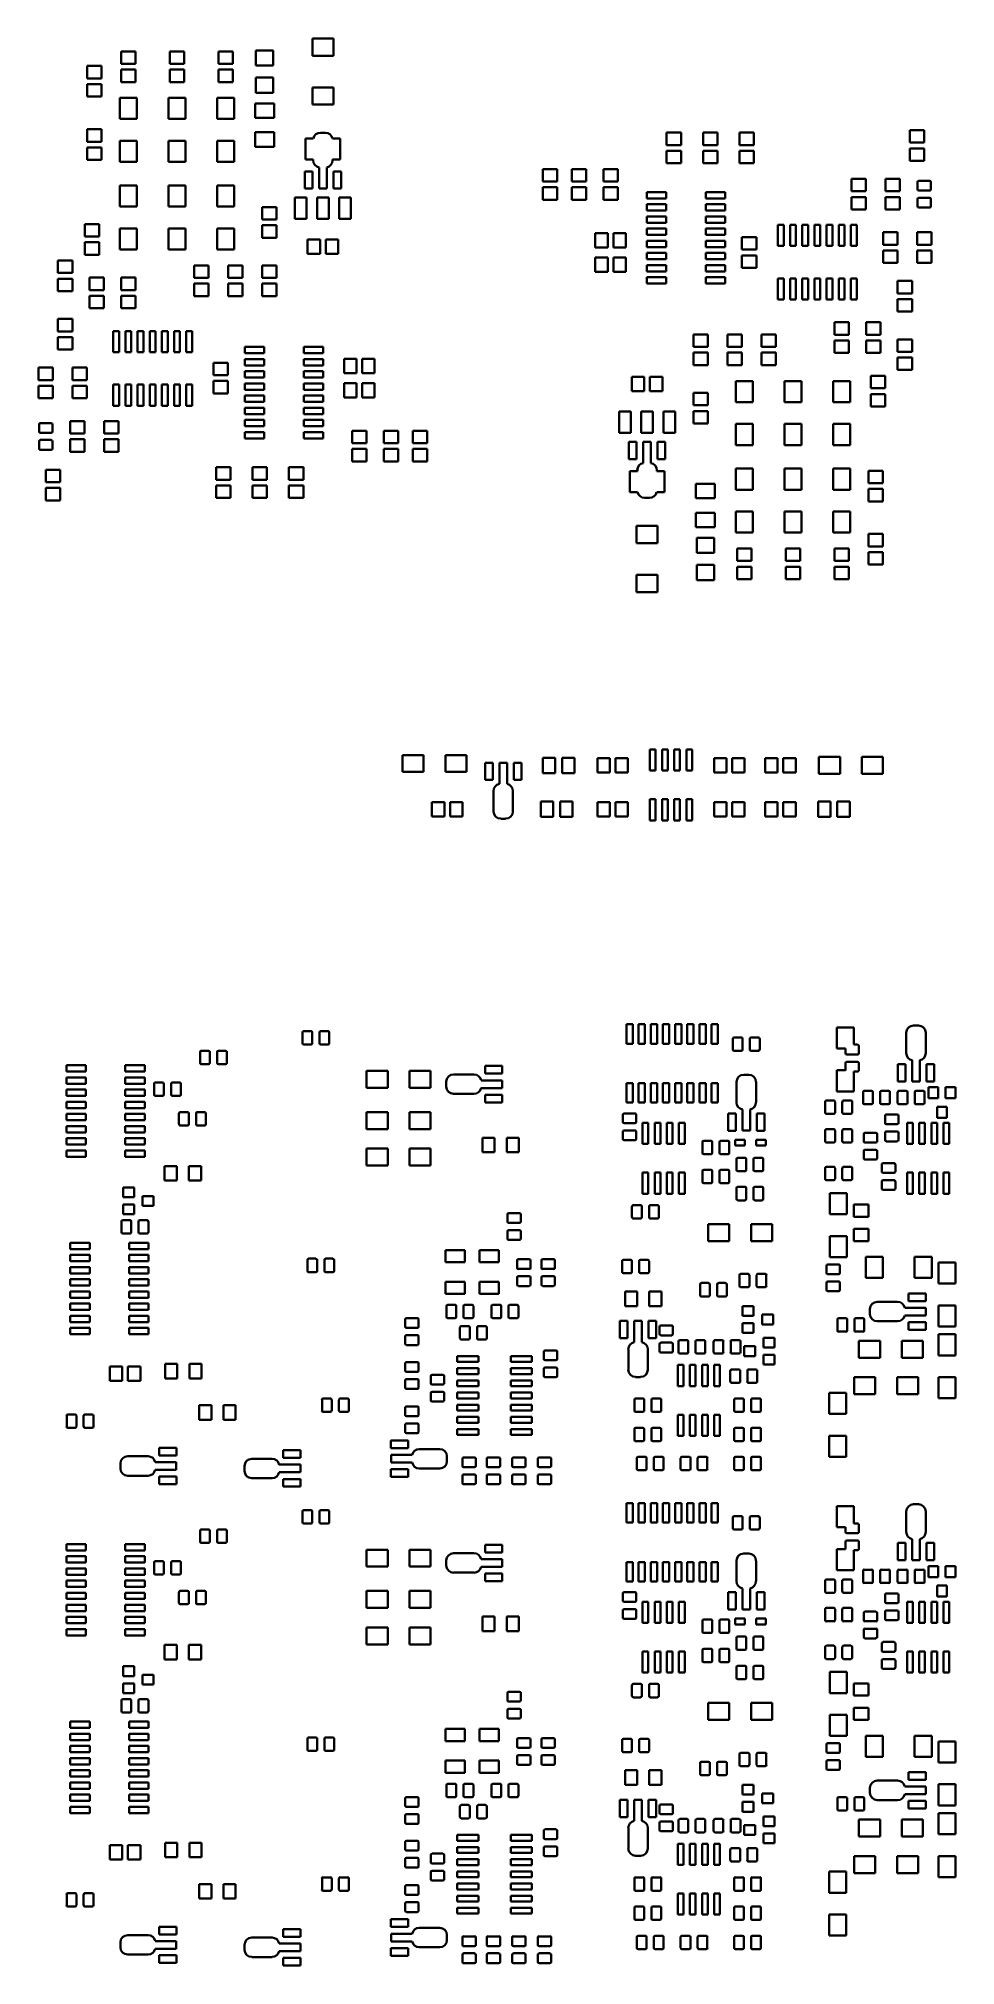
# Model space of a CAD drawing. Header units: millimetres. Extents: x -1 to 95, y 3 to 204.
import ezdxf

# ---------------------------------------------------------------- set-up
doc = ezdxf.new("R2010")
doc.units = ezdxf.units.MM
doc.layers.add('31', color=7, linetype='Continuous')

# ---------------------------------------------------------------- blocks, each defined once
blk = doc.blocks.new('RECT162560X223520R25')
at = {"color": 7, "linetype": 'Continuous', "lineweight": 35}
for p, q in [((0, 1.27), (0, 0.13)), ((0.89, 1.4), (0.13, 1.4)), ((0.13, 0), (0.89, 0)), ((1.02, 0.13), (1.02, 1.27))]:
    blk.add_line(p, q, dxfattribs=at)
for centre, start, end in [((0.13, 1.27), 90.0013, 179.9987), ((0.13, 0.13), 180.0013, 269.9987), ((0.89, 1.27), 0.0013, 89.9987), ((0.89, 0.13), 270.0013, 0)]:
    blk.add_arc(centre, 0.127, start, end, dxfattribs=at)

msp = doc.modelspace()

# ---------------------------------------------------------------- linework, layer by layer
at = {"color": 7, "linetype": 'Continuous', "lineweight": 35}
for p, q in [((27.43, 204.4), (27.43, 202.6)), ((29.63, 204.4), (27.43, 204.4)), ((29.63, 202.6), (29.63, 204.4)), ((3.91, 201.54), (3.91, 200.24)), ((5.41, 201.54), (3.91, 201.54)), ((5.41, 200.24), (5.41, 201.54)), ((8.96, 203.06), (7.46, 203.06)), ((7.46, 203.06), (7.46, 201.76)), ((7.46, 201.76), (8.96, 201.76)), ((8.96, 201.76), (8.96, 203.06)), ((14.04, 203.06), (12.54, 203.06)), ((12.54, 203.06), (12.54, 201.76)), ((12.54, 201.76), (14.04, 201.76)), ((14.04, 201.76), (14.04, 203.06)), ((19.12, 203.06), (17.62, 203.06)), ((17.62, 203.06), (17.62, 201.76)), ((17.62, 201.76), (19.12, 201.76)), ((19.12, 201.76), (19.12, 203.06)), ((21.54, 203.17), (21.54, 201.57)), ((23.34, 203.17), (21.54, 203.17)), ((21.54, 201.57), (23.34, 201.57)), ((23.34, 201.57), (23.34, 203.17)), ((27.43, 202.6), (29.63, 202.6)), ((3.91, 200.24), (5.41, 200.24)), ((3.91, 199.64), (3.91, 198.34)), ((5.41, 199.64), (3.91, 199.64)), ((5.41, 198.34), (5.41, 199.64)), ((8.96, 201.16), (7.46, 201.16)), ((7.46, 201.16), (7.46, 199.86)), ((7.46, 199.86), (8.96, 199.86)), ((8.96, 199.86), (8.96, 201.16)), ((14.04, 201.16), (12.54, 201.16)), ((12.54, 201.16), (12.54, 199.86)), ((12.54, 199.86), (14.04, 199.86)), ((14.04, 199.86), (14.04, 201.16)), ((19.12, 201.16), (17.62, 201.16)), ((17.62, 201.16), (17.62, 199.86)), ((17.62, 199.86), (19.12, 199.86)), ((19.12, 199.86), (19.12, 201.16)), ((21.54, 200.33), (21.54, 198.73)), ((23.34, 200.33), (21.54, 200.33)), ((23.34, 198.73), (23.34, 200.33)), ((27.43, 199.3), (27.43, 197.5)), ((29.63, 199.3), (27.43, 199.3)), ((29.63, 197.5), (29.63, 199.3)), ((3.91, 198.34), (5.41, 198.34)), ((9.1, 198.2), (7.33, 198.2)), ((7.33, 198.2), (7.33, 196)), ((9.1, 196), (9.1, 198.2)), ((14.18, 198.2), (12.41, 198.2)), ((12.41, 198.2), (12.41, 196)), ((14.18, 196), (14.18, 198.2)), ((19.26, 198.2), (17.49, 198.2)), ((17.49, 198.2), (17.49, 196)), ((19.26, 196), (19.26, 198.2)), ((21.44, 197.61), (21.44, 196.11)), ((23.44, 197.61), (21.44, 197.61)), ((21.54, 198.73), (23.34, 198.73)), ((23.44, 196.11), (23.44, 197.61)), ((27.43, 197.5), (29.63, 197.5)), ((7.33, 196), (9.1, 196)), ((12.41, 196), (14.18, 196)), ((17.49, 196), (19.26, 196)), ((21.44, 196.11), (23.44, 196.11)), ((5.41, 194.93), (3.91, 194.93)), ((3.91, 194.93), (3.91, 193.63)), ((3.91, 193.63), (5.41, 193.63)), ((5.41, 193.63), (5.41, 194.93)), ((9.1, 193.71), (7.33, 193.71)), ((7.33, 193.71), (7.33, 191.51)), ((9.1, 191.51), (9.1, 193.71)), ((14.18, 193.71), (12.41, 193.71)), ((12.41, 193.71), (12.41, 191.51)), ((14.18, 191.51), (14.18, 193.71)), ((19.26, 193.71), (17.49, 193.71)), ((17.49, 193.71), (17.49, 191.51)), ((19.26, 191.51), (19.26, 193.71)), ((21.44, 194.61), (21.44, 193.11)), ((23.44, 194.61), (21.44, 194.61)), ((23.44, 193.11), (23.44, 194.61)), ((27.53, 193.98), (26.73, 193.98)), ((26.73, 193.98), (26.73, 191.78)), ((28.79, 194.57), (28.28, 194.57)), ((30.33, 193.98), (29.53, 193.98)), ((30.33, 191.78), (30.33, 193.98)), ((65.94, 194.58), (64.44, 194.58)), ((64.44, 194.58), (64.44, 193.28)), ((64.44, 193.28), (65.94, 193.28)), ((65.94, 193.28), (65.94, 194.58)), ((69.75, 194.58), (68.25, 194.58)), ((68.25, 194.58), (68.25, 193.28)), ((68.25, 193.28), (69.75, 193.28)), ((69.75, 193.28), (69.75, 194.58)), ((72.06, 194.58), (72.06, 193.28)), ((73.56, 194.58), (72.06, 194.58)), ((72.06, 193.28), (73.56, 193.28)), ((73.56, 193.28), (73.56, 194.58)), ((91.34, 194.83), (89.84, 194.83)), ((89.84, 194.83), (89.84, 193.53)), ((89.84, 193.53), (91.34, 193.53)), ((91.34, 193.53), (91.34, 194.83)), ((5.41, 193.03), (3.91, 193.03)), ((3.91, 193.03), (3.91, 191.73)), ((3.91, 191.73), (5.41, 191.73)), ((5.41, 191.73), (5.41, 193.03)), ((7.33, 191.51), (9.1, 191.51)), ((12.41, 191.51), (14.18, 191.51)), ((17.49, 191.51), (19.26, 191.51)), ((21.44, 193.11), (23.44, 193.11)), ((26.73, 191.78), (27.52, 191.78)), ((27.52, 191.78), (27.52, 191.69)), ((29.55, 191.78), (30.33, 191.78)), ((29.55, 191.69), (29.55, 191.78)), ((65.94, 192.68), (64.44, 192.68)), ((64.44, 192.68), (64.44, 191.38)), ((64.44, 191.38), (65.94, 191.38)), ((65.94, 191.38), (65.94, 192.68)), ((69.75, 192.68), (68.25, 192.68)), ((68.25, 192.68), (68.25, 191.38)), ((68.25, 191.38), (69.75, 191.38)), ((69.75, 191.38), (69.75, 192.68)), ((72.06, 192.68), (72.06, 191.38)), ((73.56, 192.68), (72.06, 192.68)), ((72.06, 191.38), (73.56, 191.38)), ((73.56, 191.38), (73.56, 192.68)), ((91.34, 192.93), (89.84, 192.93)), ((89.84, 192.93), (89.84, 191.63)), ((89.84, 191.63), (91.34, 191.63)), ((91.34, 191.63), (91.34, 192.93)), ((27.43, 190.53), (26.63, 190.53)), ((26.63, 190.53), (26.63, 188.73)), ((27.43, 188.73), (27.43, 190.53)), ((28.13, 190.94), (28.13, 188.73)), ((28.93, 188.73), (28.93, 190.94)), ((30.43, 190.53), (29.63, 190.53)), ((29.63, 190.53), (29.63, 188.73)), ((30.43, 188.73), (30.43, 190.53)), ((52.99, 190.77), (51.49, 190.77)), ((51.49, 190.77), (51.49, 189.47)), ((51.49, 189.47), (52.99, 189.47)), ((52.99, 189.47), (52.99, 190.77)), ((56.03, 190.77), (54.53, 190.77)), ((54.53, 190.77), (54.53, 189.47)), ((54.53, 189.47), (56.03, 189.47)), ((56.03, 189.47), (56.03, 190.77)), ((59.34, 190.77), (57.84, 190.77)), ((57.84, 190.77), (57.84, 189.47)), ((57.84, 189.47), (59.34, 189.47)), ((59.34, 189.47), (59.34, 190.77)), ((85.25, 189.75), (83.75, 189.75)), ((83.75, 189.75), (83.75, 188.45)), ((85.25, 188.45), (85.25, 189.75)), ((88.8, 189.75), (87.3, 189.75)), ((87.3, 189.75), (87.3, 188.45)), ((88.8, 188.45), (88.8, 189.75)), ((9.1, 189.05), (7.33, 189.05)), ((7.33, 189.05), (7.33, 186.85)), ((9.1, 186.85), (9.1, 189.05)), ((14.18, 189.05), (12.41, 189.05)), ((12.41, 189.05), (12.41, 186.85)), ((14.18, 186.85), (14.18, 189.05)), ((19.26, 189.05), (17.49, 189.05)), ((17.49, 189.05), (17.49, 186.85)), ((19.26, 186.85), (19.26, 189.05)), ((26.83, 187.79), (25.61, 187.79)), ((25.61, 187.79), (25.61, 185.56)), ((26.63, 188.73), (27.43, 188.73)), ((26.83, 185.56), (26.83, 187.79)), ((29.14, 187.79), (27.92, 187.79)), ((27.92, 187.79), (27.92, 185.56)), ((28.13, 188.73), (28.93, 188.73)), ((29.14, 185.56), (29.14, 187.79)), ((29.63, 188.73), (30.43, 188.73)), ((31.45, 187.79), (30.23, 187.79)), ((30.23, 187.79), (30.23, 185.56)), ((31.45, 185.56), (31.45, 187.79)), ((52.99, 188.87), (51.49, 188.87)), ((51.49, 188.87), (51.49, 187.57)), ((51.49, 187.57), (52.99, 187.57)), ((52.99, 187.57), (52.99, 188.87)), ((56.03, 188.87), (54.53, 188.87)), ((54.53, 188.87), (54.53, 187.57)), ((54.53, 187.57), (56.03, 187.57)), ((56.03, 187.57), (56.03, 188.87)), ((59.34, 188.87), (57.84, 188.87)), ((57.84, 188.87), (57.84, 187.57)), ((57.84, 187.57), (59.34, 187.57)), ((59.34, 187.57), (59.34, 188.87)), ((64.4, 188.36), (62.37, 188.36)), ((62.37, 188.36), (62.37, 187.7)), ((62.37, 187.7), (64.4, 187.7)), ((64.4, 187.7), (64.4, 188.36)), ((70.55, 188.36), (68.52, 188.36)), ((68.52, 188.36), (68.52, 187.7)), ((68.52, 187.7), (70.55, 187.7)), ((70.55, 187.7), (70.55, 188.36)), ((83.75, 188.45), (85.25, 188.45)), ((85.25, 187.85), (83.75, 187.85)), ((83.75, 187.85), (83.75, 186.55)), ((85.25, 186.55), (85.25, 187.85)), ((87.3, 188.45), (88.8, 188.45)), ((88.8, 187.85), (87.3, 187.85)), ((87.3, 187.85), (87.3, 186.55)), ((88.8, 186.55), (88.8, 187.85)), ((7.33, 186.85), (9.1, 186.85)), ((12.41, 186.85), (14.18, 186.85)), ((17.49, 186.85), (19.26, 186.85)), ((23.7, 186.8), (22.2, 186.8)), ((22.2, 186.8), (22.2, 185.5)), ((22.2, 185.5), (23.7, 185.5)), ((23.7, 185.5), (23.7, 186.8)), ((25.61, 185.56), (26.83, 185.56)), ((27.92, 185.56), (29.14, 185.56)), ((30.23, 185.56), (31.45, 185.56)), ((64.4, 187.09), (62.37, 187.09)), ((62.37, 187.09), (62.37, 186.43)), ((62.37, 186.43), (64.4, 186.43)), ((64.4, 185.82), (62.37, 185.82)), ((62.37, 185.82), (62.37, 185.16)), ((62.37, 185.16), (64.4, 185.16)), ((64.4, 186.43), (64.4, 187.09)), ((64.4, 185.16), (64.4, 185.82)), ((70.55, 187.09), (68.52, 187.09)), ((68.52, 187.09), (68.52, 186.43)), ((68.52, 186.43), (70.55, 186.43)), ((70.55, 185.82), (68.52, 185.82)), ((68.52, 185.82), (68.52, 185.16)), ((68.52, 185.16), (70.55, 185.16)), ((70.55, 186.43), (70.55, 187.09)), ((70.55, 185.16), (70.55, 185.82)), ((83.75, 186.55), (85.25, 186.55)), ((87.3, 186.55), (88.8, 186.55)), ((3.65, 185.03), (3.65, 183.73)), ((5.15, 185.03), (3.65, 185.03)), ((3.65, 183.73), (5.15, 183.73)), ((3.65, 183.13), (3.65, 181.83)), ((5.15, 183.13), (3.65, 183.13)), ((5.15, 183.73), (5.15, 185.03)), ((5.15, 181.83), (5.15, 183.13)), ((9.1, 184.57), (7.33, 184.57)), ((7.33, 184.57), (7.33, 182.37)), ((9.1, 182.37), (9.1, 184.57)), ((14.18, 184.57), (12.41, 184.57)), ((12.41, 184.57), (12.41, 182.37)), ((14.18, 182.37), (14.18, 184.57)), ((19.26, 184.57), (17.49, 184.57)), ((17.49, 184.57), (17.49, 182.37)), ((19.26, 182.37), (19.26, 184.57)), ((23.7, 184.9), (22.2, 184.9)), ((22.2, 184.9), (22.2, 183.6)), ((22.2, 183.6), (23.7, 183.6)), ((23.7, 183.6), (23.7, 184.9)), ((28.23, 183.41), (26.93, 183.41)), ((26.93, 183.41), (26.93, 181.91)), ((28.23, 181.91), (28.23, 183.41)), ((30.13, 183.41), (28.83, 183.41)), ((28.83, 183.41), (28.83, 181.91)), ((30.13, 181.91), (30.13, 183.41)), ((58.29, 184.08), (56.99, 184.08)), ((56.99, 184.08), (56.99, 182.58)), ((58.29, 182.58), (58.29, 184.08)), ((60.19, 184.08), (58.89, 184.08)), ((58.89, 184.08), (58.89, 182.58)), ((60.19, 182.58), (60.19, 184.08)), ((64.4, 184.55), (62.37, 184.55)), ((62.37, 184.55), (62.37, 183.89)), ((62.37, 183.89), (64.4, 183.89)), ((64.4, 183.28), (62.37, 183.28)), ((62.37, 183.28), (62.37, 182.62)), ((64.4, 183.89), (64.4, 184.55)), ((64.4, 182.62), (64.4, 183.28)), ((70.55, 184.55), (68.52, 184.55)), ((68.52, 184.55), (68.52, 183.89)), ((68.52, 183.89), (70.55, 183.89)), ((70.55, 183.28), (68.52, 183.28)), ((68.52, 183.28), (68.52, 182.62)), ((70.55, 183.89), (70.55, 184.55)), ((70.55, 182.62), (70.55, 183.28)), ((72.31, 183.66), (72.31, 182.36)), ((73.81, 183.66), (72.31, 183.66)), ((73.81, 182.36), (73.81, 183.66)), ((76.67, 184.94), (76.07, 184.94)), ((76.07, 184.94), (76.07, 182.74)), ((76.67, 182.74), (76.67, 184.94)), ((77.94, 184.94), (77.34, 184.94)), ((77.34, 184.94), (77.34, 182.74)), ((77.94, 182.74), (77.94, 184.94)), ((79.21, 184.94), (78.61, 184.94)), ((78.61, 184.94), (78.61, 182.74)), ((79.21, 182.74), (79.21, 184.94)), ((80.48, 184.94), (79.88, 184.94)), ((79.88, 184.94), (79.88, 182.74)), ((80.48, 182.74), (80.48, 184.94)), ((81.75, 184.94), (81.15, 184.94)), ((81.15, 184.94), (81.15, 182.74)), ((81.75, 182.74), (81.75, 184.94)), ((83.02, 184.94), (82.42, 184.94)), ((82.42, 184.94), (82.42, 182.74)), ((83.02, 182.74), (83.02, 184.94)), ((84.29, 184.94), (83.69, 184.94)), ((83.69, 184.94), (83.69, 182.74)), ((84.29, 182.74), (84.29, 184.94)), ((87.05, 184.17), (87.05, 182.87)), ((88.55, 184.17), (87.05, 184.17)), ((88.55, 182.87), (88.55, 184.17)), ((90.6, 184.17), (90.6, 182.87)), ((92.1, 184.17), (90.6, 184.17)), ((92.1, 182.87), (92.1, 184.17)), ((0.86, 181.22), (0.86, 179.92)), ((2.36, 181.22), (0.86, 181.22)), ((2.36, 179.92), (2.36, 181.22)), ((3.65, 181.83), (5.15, 181.83)), ((7.33, 182.37), (9.1, 182.37)), ((12.41, 182.37), (14.18, 182.37)), ((17.49, 182.37), (19.26, 182.37)), ((26.93, 181.91), (28.23, 181.91)), ((28.83, 181.91), (30.13, 181.91)), ((56.99, 182.58), (58.29, 182.58)), ((58.29, 181.54), (56.99, 181.54)), ((56.99, 181.54), (56.99, 180.04)), ((58.29, 180.04), (58.29, 181.54)), ((58.89, 182.58), (60.19, 182.58)), ((60.19, 181.54), (58.89, 181.54)), ((58.89, 181.54), (58.89, 180.04)), ((60.19, 180.04), (60.19, 181.54)), ((62.37, 182.62), (64.4, 182.62)), ((64.4, 182.01), (62.37, 182.01)), ((62.37, 182.01), (62.37, 181.35)), ((62.37, 181.35), (64.4, 181.35)), ((64.4, 181.35), (64.4, 182.01)), ((68.52, 182.62), (70.55, 182.62)), ((70.55, 182.01), (68.52, 182.01)), ((68.52, 182.01), (68.52, 181.35)), ((68.52, 181.35), (70.55, 181.35)), ((70.55, 181.35), (70.55, 182.01)), ((72.31, 182.36), (73.81, 182.36)), ((72.31, 181.76), (72.31, 180.46)), ((73.81, 181.76), (72.31, 181.76)), ((73.81, 180.46), (73.81, 181.76)), ((76.07, 182.74), (76.67, 182.74)), ((77.34, 182.74), (77.94, 182.74)), ((78.61, 182.74), (79.21, 182.74)), ((79.88, 182.74), (80.48, 182.74)), ((81.15, 182.74), (81.75, 182.74)), ((82.42, 182.74), (83.02, 182.74)), ((83.69, 182.74), (84.29, 182.74)), ((87.05, 182.87), (88.55, 182.87)), ((87.05, 182.27), (87.05, 180.97)), ((88.55, 182.27), (87.05, 182.27)), ((88.55, 180.97), (88.55, 182.27)), ((90.6, 182.87), (92.1, 182.87)), ((90.6, 182.27), (90.6, 180.97)), ((92.1, 182.27), (90.6, 182.27)), ((92.1, 180.97), (92.1, 182.27)), ((0.86, 179.92), (2.36, 179.92)), ((0.86, 179.32), (0.86, 178.02)), ((2.36, 179.32), (0.86, 179.32)), ((2.36, 178.02), (2.36, 179.32)), ((5.66, 179.44), (4.16, 179.44)), ((4.16, 179.44), (4.16, 178.14)), ((5.66, 178.14), (5.66, 179.44)), ((7.46, 179.44), (7.46, 178.14)), ((8.96, 179.44), (7.46, 179.44)), ((8.96, 178.14), (8.96, 179.44)), ((16.58, 180.71), (15.08, 180.71)), ((15.08, 180.71), (15.08, 179.41)), ((15.08, 179.41), (16.58, 179.41)), ((16.58, 179.41), (16.58, 180.71)), ((20.14, 180.71), (18.64, 180.71)), ((18.64, 180.71), (18.64, 179.41)), ((18.64, 179.41), (20.14, 179.41)), ((20.14, 179.41), (20.14, 180.71)), ((23.7, 180.71), (22.2, 180.71)), ((22.2, 180.71), (22.2, 179.41)), ((22.2, 179.41), (23.7, 179.41)), ((23.7, 179.41), (23.7, 180.71)), ((56.99, 180.04), (58.29, 180.04)), ((58.89, 180.04), (60.19, 180.04)), ((64.4, 180.74), (62.37, 180.74)), ((62.37, 180.74), (62.37, 180.08)), ((62.37, 180.08), (64.4, 180.08)), ((64.4, 179.47), (62.37, 179.47)), ((62.37, 179.47), (62.37, 178.81)), ((64.4, 180.08), (64.4, 180.74)), ((64.4, 178.81), (64.4, 179.47)), ((70.55, 180.74), (68.52, 180.74)), ((68.52, 180.74), (68.52, 180.08)), ((68.52, 180.08), (70.55, 180.08)), ((70.55, 179.47), (68.52, 179.47)), ((68.52, 179.47), (68.52, 178.81)), ((70.55, 180.08), (70.55, 180.74)), ((70.55, 178.81), (70.55, 179.47)), ((72.31, 180.46), (73.81, 180.46)), ((76.67, 179.34), (76.07, 179.34)), ((76.07, 179.34), (76.07, 177.14)), ((76.67, 177.14), (76.67, 179.34)), ((77.94, 179.34), (77.34, 179.34)), ((77.34, 179.34), (77.34, 177.14)), ((77.94, 177.14), (77.94, 179.34)), ((79.21, 179.34), (78.61, 179.34)), ((78.61, 179.34), (78.61, 177.14)), ((79.21, 177.14), (79.21, 179.34)), ((80.48, 179.34), (79.88, 179.34)), ((79.88, 179.34), (79.88, 177.14)), ((80.48, 177.14), (80.48, 179.34)), ((81.75, 179.34), (81.15, 179.34)), ((81.15, 179.34), (81.15, 177.14)), ((81.75, 177.14), (81.75, 179.34)), ((83.02, 179.34), (82.42, 179.34)), ((82.42, 179.34), (82.42, 177.14)), ((83.02, 177.14), (83.02, 179.34)), ((84.29, 179.34), (83.69, 179.34)), ((83.69, 179.34), (83.69, 177.14)), ((84.29, 177.14), (84.29, 179.34)), ((87.05, 180.97), (88.55, 180.97)), ((90.6, 180.97), (92.1, 180.97)), ((0.86, 178.02), (2.36, 178.02)), ((4.16, 178.14), (5.66, 178.14)), ((5.66, 177.54), (4.16, 177.54)), ((4.16, 177.54), (4.16, 176.24)), ((5.66, 176.24), (5.66, 177.54)), ((7.46, 178.14), (8.96, 178.14)), ((7.46, 177.54), (7.46, 176.24)), ((8.96, 177.54), (7.46, 177.54)), ((8.96, 176.24), (8.96, 177.54)), ((16.58, 178.81), (15.08, 178.81)), ((15.08, 178.81), (15.08, 177.51)), ((15.08, 177.51), (16.58, 177.51)), ((16.58, 177.51), (16.58, 178.81)), ((20.14, 178.81), (18.64, 178.81)), ((18.64, 178.81), (18.64, 177.51)), ((18.64, 177.51), (20.14, 177.51)), ((20.14, 177.51), (20.14, 178.81)), ((23.7, 178.81), (22.2, 178.81)), ((22.2, 178.81), (22.2, 177.51)), ((22.2, 177.51), (23.7, 177.51)), ((23.7, 177.51), (23.7, 178.81)), ((62.37, 178.81), (64.4, 178.81)), ((68.52, 178.81), (70.55, 178.81)), ((76.07, 177.14), (76.67, 177.14)), ((77.34, 177.14), (77.94, 177.14)), ((78.61, 177.14), (79.21, 177.14)), ((79.88, 177.14), (80.48, 177.14)), ((81.15, 177.14), (81.75, 177.14)), ((82.42, 177.14), (83.02, 177.14)), ((83.69, 177.14), (84.29, 177.14)), ((88.57, 179.09), (88.57, 177.79)), ((90.07, 179.09), (88.57, 179.09)), ((88.57, 177.79), (90.07, 177.79)), ((88.57, 177.19), (88.57, 175.89)), ((90.07, 177.19), (88.57, 177.19)), ((90.07, 177.79), (90.07, 179.09)), ((90.07, 175.89), (90.07, 177.19)), ((2.36, 175.12), (0.86, 175.12)), ((0.86, 175.12), (0.86, 173.82)), ((2.36, 173.82), (2.36, 175.12)), ((4.16, 176.24), (5.66, 176.24)), ((7.46, 176.24), (8.96, 176.24)), ((88.57, 175.89), (90.07, 175.89)), ((0.86, 173.82), (2.36, 173.82)), ((2.36, 173.22), (0.86, 173.22)), ((0.86, 173.22), (0.86, 171.92)), ((2.36, 171.92), (2.36, 173.22)), ((7.24, 173.86), (6.64, 173.86)), ((6.64, 173.86), (6.64, 171.66)), ((7.24, 171.66), (7.24, 173.86)), ((8.51, 173.86), (7.91, 173.86)), ((7.91, 173.86), (7.91, 171.66)), ((8.51, 171.66), (8.51, 173.86)), ((9.78, 173.86), (9.18, 173.86)), ((9.18, 173.86), (9.18, 171.66)), ((9.78, 171.66), (9.78, 173.86)), ((11.05, 173.86), (10.45, 173.86)), ((10.45, 173.86), (10.45, 171.66)), ((11.05, 171.66), (11.05, 173.86)), ((12.32, 173.86), (11.72, 173.86)), ((11.72, 173.86), (11.72, 171.66)), ((12.32, 171.66), (12.32, 173.86)), ((13.59, 173.86), (12.99, 173.86)), ((12.99, 173.86), (12.99, 171.66)), ((13.59, 171.66), (13.59, 173.86)), ((14.86, 173.86), (14.26, 173.86)), ((14.26, 173.86), (14.26, 171.66)), ((14.86, 171.66), (14.86, 173.86)), ((67.23, 173.5), (67.23, 172.2)), ((68.73, 173.5), (67.23, 173.5)), ((68.73, 172.2), (68.73, 173.5)), ((70.79, 173.5), (70.79, 172.2)), ((72.29, 173.5), (70.79, 173.5)), ((72.29, 172.2), (72.29, 173.5)), ((74.35, 173.5), (74.35, 172.2)), ((75.85, 173.5), (74.35, 173.5)), ((75.85, 172.2), (75.85, 173.5)), ((83.47, 174.77), (81.97, 174.77)), ((81.97, 174.77), (81.97, 173.47)), ((81.97, 173.47), (83.47, 173.47)), ((83.47, 173.47), (83.47, 174.77)), ((85.27, 174.77), (85.27, 173.47)), ((86.77, 174.77), (85.27, 174.77)), ((85.27, 173.47), (86.77, 173.47)), ((86.77, 173.47), (86.77, 174.77)), ((0.86, 171.92), (2.36, 171.92)), ((6.64, 171.66), (7.24, 171.66)), ((7.91, 171.66), (8.51, 171.66)), ((9.18, 171.66), (9.78, 171.66)), ((10.45, 171.66), (11.05, 171.66)), ((11.72, 171.66), (12.32, 171.66)), ((12.99, 171.66), (13.59, 171.66)), ((14.26, 171.66), (14.86, 171.66)), ((20.38, 172.2), (20.38, 171.54)), ((22.41, 172.2), (20.38, 172.2)), ((20.38, 171.54), (22.41, 171.54)), ((22.41, 171.54), (22.41, 172.2)), ((26.53, 172.2), (26.53, 171.54)), ((28.56, 172.2), (26.53, 172.2)), ((26.53, 171.54), (28.56, 171.54)), ((28.56, 171.54), (28.56, 172.2)), ((67.23, 172.2), (68.73, 172.2)), ((67.23, 171.6), (67.23, 170.3)), ((68.73, 171.6), (67.23, 171.6)), ((68.73, 170.3), (68.73, 171.6)), ((70.79, 172.2), (72.29, 172.2)), ((70.79, 171.6), (70.79, 170.3)), ((72.29, 171.6), (70.79, 171.6)), ((72.29, 170.3), (72.29, 171.6)), ((74.35, 172.2), (75.85, 172.2)), ((74.35, 171.6), (74.35, 170.3)), ((75.85, 171.6), (74.35, 171.6)), ((75.85, 170.3), (75.85, 171.6)), ((83.47, 172.87), (81.97, 172.87)), ((81.97, 172.87), (81.97, 171.57)), ((81.97, 171.57), (83.47, 171.57)), ((83.47, 171.57), (83.47, 172.87)), ((85.27, 172.87), (85.27, 171.57)), ((86.77, 172.87), (85.27, 172.87)), ((85.27, 171.57), (86.77, 171.57)), ((86.77, 171.57), (86.77, 172.87)), ((90.07, 172.99), (88.57, 172.99)), ((88.57, 172.99), (88.57, 171.69)), ((88.57, 171.69), (90.07, 171.69)), ((90.07, 171.09), (88.57, 171.09)), ((88.57, 171.09), (88.57, 169.79)), ((90.07, 171.69), (90.07, 172.99)), ((90.07, 169.79), (90.07, 171.09)), ((0.33, 170.04), (-1.17, 170.04)), ((-1.17, 170.04), (-1.17, 168.74)), ((0.33, 168.74), (0.33, 170.04)), ((3.88, 170.04), (2.38, 170.04)), ((2.38, 170.04), (2.38, 168.74)), ((3.88, 168.74), (3.88, 170.04)), ((18.61, 170.55), (17.11, 170.55)), ((17.11, 170.55), (17.11, 169.25)), ((17.11, 169.25), (18.61, 169.25)), ((18.61, 169.25), (18.61, 170.55)), ((20.38, 170.93), (20.38, 170.27)), ((22.41, 170.93), (20.38, 170.93)), ((20.38, 170.27), (22.41, 170.27)), ((20.38, 169.66), (20.38, 169)), ((22.41, 169.66), (20.38, 169.66)), ((22.41, 170.27), (22.41, 170.93)), ((22.41, 169), (22.41, 169.66)), ((26.53, 170.93), (26.53, 170.27)), ((28.56, 170.93), (26.53, 170.93)), ((26.53, 170.27), (28.56, 170.27)), ((26.53, 169.66), (26.53, 169)), ((28.56, 169.66), (26.53, 169.66)), ((28.56, 170.27), (28.56, 170.93)), ((28.56, 169), (28.56, 169.66)), ((32.04, 170.97), (30.74, 170.97)), ((30.74, 170.97), (30.74, 169.47)), ((30.74, 169.47), (32.04, 169.47)), ((32.04, 169.47), (32.04, 170.97)), ((33.94, 170.97), (32.64, 170.97)), ((32.64, 170.97), (32.64, 169.47)), ((32.64, 169.47), (33.94, 169.47)), ((33.94, 169.47), (33.94, 170.97)), ((62.1, 169.09), (60.8, 169.09)), ((60.8, 169.09), (60.8, 167.59)), ((62.1, 167.59), (62.1, 169.09)), ((64, 169.09), (62.7, 169.09)), ((62.7, 169.09), (62.7, 167.59)), ((64, 167.59), (64, 169.09)), ((67.23, 170.3), (68.73, 170.3)), ((70.79, 170.3), (72.29, 170.3)), ((74.35, 170.3), (75.85, 170.3)), ((87.28, 169.18), (85.78, 169.18)), ((85.78, 169.18), (85.78, 167.88)), ((87.28, 167.88), (87.28, 169.18)), ((88.57, 169.79), (90.07, 169.79)), ((-1.17, 168.74), (0.33, 168.74)), ((0.33, 168.14), (-1.17, 168.14)), ((-1.17, 168.14), (-1.17, 166.84)), ((0.33, 166.84), (0.33, 168.14)), ((2.38, 168.74), (3.88, 168.74)), ((3.88, 168.14), (2.38, 168.14)), ((2.38, 168.14), (2.38, 166.84)), ((3.88, 166.84), (3.88, 168.14)), ((7.24, 168.26), (6.64, 168.26)), ((6.64, 168.26), (6.64, 166.06)), ((7.24, 166.06), (7.24, 168.26)), ((8.51, 168.26), (7.91, 168.26)), ((7.91, 168.26), (7.91, 166.06)), ((8.51, 166.06), (8.51, 168.26)), ((9.78, 168.26), (9.18, 168.26)), ((9.18, 168.26), (9.18, 166.06)), ((9.78, 166.06), (9.78, 168.26)), ((11.05, 168.26), (10.45, 168.26)), ((10.45, 168.26), (10.45, 166.06)), ((11.05, 166.06), (11.05, 168.26)), ((12.32, 168.26), (11.72, 168.26)), ((11.72, 168.26), (11.72, 166.06)), ((12.32, 166.06), (12.32, 168.26)), ((13.59, 168.26), (12.99, 168.26)), ((12.99, 168.26), (12.99, 166.06)), ((13.59, 166.06), (13.59, 168.26)), ((14.86, 168.26), (14.26, 168.26)), ((14.26, 168.26), (14.26, 166.06)), ((14.86, 166.06), (14.86, 168.26)), ((18.61, 168.65), (17.11, 168.65)), ((17.11, 168.65), (17.11, 167.35)), ((17.11, 167.35), (18.61, 167.35)), ((18.61, 167.35), (18.61, 168.65)), ((20.38, 169), (22.41, 169)), ((20.38, 168.39), (20.38, 167.73)), ((22.41, 168.39), (20.38, 168.39)), ((20.38, 167.73), (22.41, 167.73)), ((20.38, 167.12), (20.38, 166.46)), ((22.41, 167.12), (20.38, 167.12)), ((22.41, 167.73), (22.41, 168.39)), ((22.41, 166.46), (22.41, 167.12)), ((26.53, 169), (28.56, 169)), ((26.53, 168.39), (26.53, 167.73)), ((28.56, 168.39), (26.53, 168.39)), ((26.53, 167.73), (28.56, 167.73)), ((26.53, 167.12), (26.53, 166.46)), ((28.56, 167.12), (26.53, 167.12)), ((28.56, 167.73), (28.56, 168.39)), ((28.56, 166.46), (28.56, 167.12)), ((32.04, 168.43), (30.74, 168.43)), ((30.74, 168.43), (30.74, 166.93)), ((32.04, 166.93), (32.04, 168.43)), ((33.94, 168.43), (32.64, 168.43)), ((32.64, 168.43), (32.64, 166.93)), ((33.94, 166.93), (33.94, 168.43)), ((60.8, 167.59), (62.1, 167.59)), ((62.7, 167.59), (64, 167.59)), ((67.23, 167.4), (67.23, 166.1)), ((68.73, 167.4), (67.23, 167.4)), ((68.73, 166.1), (68.73, 167.4)), ((73.44, 168.64), (71.67, 168.64)), ((71.67, 168.64), (71.67, 166.44)), ((73.44, 166.44), (73.44, 168.64)), ((78.52, 168.64), (76.75, 168.64)), ((76.75, 168.64), (76.75, 166.44)), ((78.52, 166.44), (78.52, 168.64)), ((83.6, 168.64), (81.83, 168.64)), ((81.83, 168.64), (81.83, 166.44)), ((83.6, 166.44), (83.6, 168.64)), ((85.78, 167.88), (87.28, 167.88)), ((87.28, 167.28), (85.78, 167.28)), ((85.78, 167.28), (85.78, 165.98)), ((87.28, 165.98), (87.28, 167.28)), ((-1.17, 166.84), (0.33, 166.84)), ((2.38, 166.84), (3.88, 166.84)), ((6.64, 166.06), (7.24, 166.06)), ((7.91, 166.06), (8.51, 166.06)), ((9.18, 166.06), (9.78, 166.06)), ((10.45, 166.06), (11.05, 166.06)), ((11.72, 166.06), (12.32, 166.06)), ((12.99, 166.06), (13.59, 166.06)), ((14.26, 166.06), (14.86, 166.06)), ((20.38, 166.46), (22.41, 166.46)), ((20.38, 165.85), (20.38, 165.19)), ((22.41, 165.85), (20.38, 165.85)), ((20.38, 165.19), (22.41, 165.19)), ((22.41, 165.19), (22.41, 165.85)), ((26.53, 166.46), (28.56, 166.46)), ((26.53, 165.85), (26.53, 165.19)), ((28.56, 165.85), (26.53, 165.85)), ((26.53, 165.19), (28.56, 165.19)), ((28.56, 165.19), (28.56, 165.85)), ((30.74, 166.93), (32.04, 166.93)), ((32.64, 166.93), (33.94, 166.93)), ((60.7, 165.45), (59.48, 165.45)), ((59.48, 165.45), (59.48, 163.21)), ((60.7, 163.21), (60.7, 165.45)), ((63.01, 165.45), (61.79, 165.45)), ((61.79, 165.45), (61.79, 163.21)), ((63.01, 163.21), (63.01, 165.45)), ((65.32, 165.45), (64.1, 165.45)), ((64.1, 165.45), (64.1, 163.21)), ((65.32, 163.21), (65.32, 165.45)), ((67.23, 166.1), (68.73, 166.1)), ((67.23, 165.5), (67.23, 164.2)), ((68.73, 165.5), (67.23, 165.5)), ((68.73, 164.2), (68.73, 165.5)), ((71.67, 166.44), (73.44, 166.44)), ((76.75, 166.44), (78.52, 166.44)), ((81.83, 166.44), (83.6, 166.44)), ((85.78, 165.98), (87.28, 165.98)), ((2.13, 164.45), (2.13, 163.15)), ((3.63, 164.45), (2.13, 164.45)), ((2.13, 163.15), (3.63, 163.15)), ((3.63, 163.15), (3.63, 164.45)), ((5.68, 164.45), (5.68, 163.15)), ((7.18, 164.45), (5.68, 164.45)), ((5.68, 163.15), (7.18, 163.15)), ((7.18, 163.15), (7.18, 164.45)), ((20.38, 164.58), (20.38, 163.92)), ((22.41, 164.58), (20.38, 164.58)), ((20.38, 163.92), (22.41, 163.92)), ((20.38, 163.31), (20.38, 162.65)), ((22.41, 163.31), (20.38, 163.31)), ((22.41, 163.92), (22.41, 164.58)), ((22.41, 162.65), (22.41, 163.31)), ((26.53, 164.58), (26.53, 163.92)), ((28.56, 164.58), (26.53, 164.58)), ((26.53, 163.92), (28.56, 163.92)), ((26.53, 163.31), (26.53, 162.65)), ((28.56, 163.31), (26.53, 163.31)), ((28.56, 163.92), (28.56, 164.58)), ((28.56, 162.65), (28.56, 163.31)), ((31.59, 163.44), (31.59, 162.14)), ((33.09, 163.44), (31.59, 163.44)), ((33.09, 162.14), (33.09, 163.44)), ((34.9, 163.44), (34.9, 162.14)), ((36.4, 163.44), (34.9, 163.44)), ((36.4, 162.14), (36.4, 163.44)), ((37.94, 163.44), (37.94, 162.14)), ((39.44, 163.44), (37.94, 163.44)), ((39.44, 162.14), (39.44, 163.44)), ((59.48, 163.21), (60.7, 163.21)), ((61.79, 163.21), (63.01, 163.21)), ((64.1, 163.21), (65.32, 163.21)), ((67.23, 164.2), (68.73, 164.2)), ((73.44, 164.15), (71.67, 164.15)), ((71.67, 164.15), (71.67, 161.95)), ((73.44, 161.95), (73.44, 164.15)), ((78.52, 164.15), (76.75, 164.15)), ((76.75, 164.15), (76.75, 161.95)), ((78.52, 161.95), (78.52, 164.15)), ((83.6, 164.15), (81.83, 164.15)), ((81.83, 164.15), (81.83, 161.95)), ((83.6, 161.95), (83.6, 164.15)), ((2.13, 162.55), (2.13, 161.25)), ((3.63, 162.55), (2.13, 162.55)), ((2.13, 161.25), (3.63, 161.25)), ((3.63, 161.25), (3.63, 162.55)), ((5.68, 162.55), (5.68, 161.25)), ((7.18, 162.55), (5.68, 162.55)), ((5.68, 161.25), (7.18, 161.25)), ((7.18, 161.25), (7.18, 162.55)), ((20.38, 162.65), (22.41, 162.65)), ((26.53, 162.65), (28.56, 162.65)), ((31.59, 162.14), (33.09, 162.14)), ((31.59, 161.54), (31.59, 160.24)), ((33.09, 161.54), (31.59, 161.54)), ((33.09, 160.24), (33.09, 161.54)), ((34.9, 162.14), (36.4, 162.14)), ((34.9, 161.54), (34.9, 160.24)), ((36.4, 161.54), (34.9, 161.54)), ((36.4, 160.24), (36.4, 161.54)), ((37.94, 162.14), (39.44, 162.14)), ((37.94, 161.54), (37.94, 160.24)), ((39.44, 161.54), (37.94, 161.54)), ((39.44, 160.24), (39.44, 161.54)), ((61.3, 162.28), (60.5, 162.28)), ((60.5, 162.28), (60.5, 160.48)), ((61.3, 160.48), (61.3, 162.28)), ((62.8, 162.28), (62, 162.28)), ((62, 162.28), (62, 160.07)), ((62.8, 160.07), (62.8, 162.28)), ((64.3, 162.28), (63.5, 162.28)), ((63.5, 162.28), (63.5, 160.48)), ((64.3, 160.48), (64.3, 162.28)), ((71.67, 161.95), (73.44, 161.95)), ((76.75, 161.95), (78.52, 161.95)), ((81.83, 161.95), (83.6, 161.95)), ((-0.41, 159.37), (-0.41, 158.07)), ((1.09, 159.37), (-0.41, 159.37)), ((1.09, 158.07), (1.09, 159.37)), ((18.87, 159.63), (17.37, 159.63)), ((17.37, 159.63), (17.37, 158.33)), ((18.87, 158.33), (18.87, 159.63)), ((21.18, 159.63), (21.18, 158.33)), ((22.68, 159.63), (21.18, 159.63)), ((22.68, 158.33), (22.68, 159.63)), ((24.99, 159.63), (24.99, 158.33)), ((26.49, 159.63), (24.99, 159.63)), ((26.49, 158.33), (26.49, 159.63)), ((31.59, 160.24), (33.09, 160.24)), ((34.9, 160.24), (36.4, 160.24)), ((37.94, 160.24), (39.44, 160.24)), ((60.5, 160.48), (61.3, 160.48)), ((61.38, 159.23), (60.6, 159.23)), ((60.6, 159.23), (60.6, 157.03)), ((61.38, 159.32), (61.38, 159.23)), ((63.41, 159.23), (63.41, 159.32)), ((64.2, 159.23), (63.41, 159.23)), ((63.5, 160.48), (64.3, 160.48)), ((64.2, 157.03), (64.2, 159.23)), ((73.44, 159.49), (71.67, 159.49)), ((71.67, 159.49), (71.67, 157.29)), ((73.44, 157.29), (73.44, 159.49)), ((78.52, 159.49), (76.75, 159.49)), ((76.75, 159.49), (76.75, 157.29)), ((78.52, 157.29), (78.52, 159.49)), ((83.6, 159.49), (81.83, 159.49)), ((81.83, 159.49), (81.83, 157.29)), ((83.6, 157.29), (83.6, 159.49)), ((85.52, 159.27), (85.52, 157.97)), ((87.02, 159.27), (85.52, 159.27)), ((87.02, 157.97), (87.02, 159.27)), ((-0.41, 158.07), (1.09, 158.07)), ((-0.41, 157.47), (-0.41, 156.17)), ((1.09, 157.47), (-0.41, 157.47)), ((1.09, 156.17), (1.09, 157.47)), ((17.37, 158.33), (18.87, 158.33)), ((18.87, 157.73), (17.37, 157.73)), ((17.37, 157.73), (17.37, 156.43)), ((18.87, 156.43), (18.87, 157.73)), ((21.18, 158.33), (22.68, 158.33)), ((21.18, 157.73), (21.18, 156.43)), ((22.68, 157.73), (21.18, 157.73)), ((22.68, 156.43), (22.68, 157.73)), ((24.99, 158.33), (26.49, 158.33)), ((24.99, 157.73), (24.99, 156.43)), ((26.49, 157.73), (24.99, 157.73)), ((26.49, 156.43), (26.49, 157.73)), ((60.6, 157.03), (61.4, 157.03)), ((63.4, 157.03), (64.2, 157.03)), ((69.49, 157.89), (67.49, 157.89)), ((67.49, 157.89), (67.49, 156.39)), ((69.49, 156.39), (69.49, 157.89)), ((71.67, 157.29), (73.44, 157.29)), ((76.75, 157.29), (78.52, 157.29)), ((81.83, 157.29), (83.6, 157.29)), ((85.52, 157.97), (87.02, 157.97)), ((85.52, 157.37), (85.52, 156.07)), ((87.02, 157.37), (85.52, 157.37)), ((87.02, 156.07), (87.02, 157.37)), ((-0.41, 156.17), (1.09, 156.17)), ((17.37, 156.43), (18.87, 156.43)), ((21.18, 156.43), (22.68, 156.43)), ((24.99, 156.43), (26.49, 156.43)), ((62.14, 156.43), (62.65, 156.43)), ((67.49, 156.39), (69.49, 156.39)), ((73.44, 155.01), (71.67, 155.01)), ((71.67, 155.01), (71.67, 152.81)), ((73.44, 152.81), (73.44, 155.01)), ((78.52, 155.01), (76.75, 155.01)), ((76.75, 155.01), (76.75, 152.81)), ((78.52, 152.81), (78.52, 155.01)), ((83.6, 155.01), (81.83, 155.01)), ((81.83, 155.01), (81.83, 152.81)), ((83.6, 152.81), (83.6, 155.01)), ((85.52, 156.07), (87.02, 156.07)), ((63.5, 153.5), (61.3, 153.5)), ((61.3, 153.5), (61.3, 151.7)), ((63.5, 151.7), (63.5, 153.5)), ((69.49, 154.89), (67.49, 154.89)), ((67.49, 154.89), (67.49, 153.39)), ((67.49, 153.39), (69.49, 153.39)), ((69.49, 153.39), (69.49, 154.89)), ((61.3, 151.7), (63.5, 151.7)), ((69.39, 152.28), (67.59, 152.28)), ((67.59, 152.28), (67.59, 150.68)), ((69.39, 150.68), (69.39, 152.28)), ((71.67, 152.81), (73.44, 152.81)), ((71.81, 151.15), (71.81, 149.85)), ((73.31, 151.15), (71.81, 151.15)), ((73.31, 149.85), (73.31, 151.15)), ((76.75, 152.81), (78.52, 152.81)), ((76.89, 151.15), (76.89, 149.85)), ((78.39, 151.15), (76.89, 151.15)), ((78.39, 149.85), (78.39, 151.15)), ((81.83, 152.81), (83.6, 152.81)), ((81.97, 151.15), (81.97, 149.85)), ((83.47, 151.15), (81.97, 151.15)), ((83.47, 149.85), (83.47, 151.15)), ((87.02, 152.67), (85.52, 152.67)), ((85.52, 152.67), (85.52, 151.37)), ((85.52, 151.37), (87.02, 151.37)), ((87.02, 151.37), (87.02, 152.67)), ((67.59, 150.68), (69.39, 150.68)), ((69.39, 149.43), (67.59, 149.43)), ((67.59, 149.43), (67.59, 147.83)), ((69.39, 147.83), (69.39, 149.43)), ((71.81, 149.85), (73.31, 149.85)), ((71.81, 149.25), (71.81, 147.95)), ((73.31, 149.25), (71.81, 149.25)), ((73.31, 147.95), (73.31, 149.25)), ((76.89, 149.85), (78.39, 149.85)), ((76.89, 149.25), (76.89, 147.95)), ((78.39, 149.25), (76.89, 149.25)), ((78.39, 147.95), (78.39, 149.25)), ((81.97, 149.85), (83.47, 149.85)), ((81.97, 149.25), (81.97, 147.95)), ((83.47, 149.25), (81.97, 149.25)), ((83.47, 147.95), (83.47, 149.25)), ((87.02, 150.77), (85.52, 150.77)), ((85.52, 150.77), (85.52, 149.47)), ((85.52, 149.47), (87.02, 149.47)), ((87.02, 149.47), (87.02, 150.77)), ((63.5, 148.4), (61.3, 148.4)), ((61.3, 148.4), (61.3, 146.6)), ((63.5, 146.6), (63.5, 148.4)), ((67.59, 147.83), (69.39, 147.83)), ((71.81, 147.95), (73.31, 147.95)), ((76.89, 147.95), (78.39, 147.95)), ((81.97, 147.95), (83.47, 147.95)), ((61.3, 146.6), (63.5, 146.6)), ((39.05, 129.58), (36.85, 129.58)), ((36.85, 129.58), (36.85, 127.81)), ((39.05, 127.81), (39.05, 129.58)), ((43.53, 129.58), (41.34, 129.58)), ((41.34, 129.58), (41.34, 127.81)), ((43.53, 127.81), (43.53, 129.58)), ((52.8, 129.29), (51.51, 129.29)), ((51.51, 129.29), (51.51, 127.69)), ((52.8, 127.69), (52.8, 129.29)), ((54.8, 129.29), (53.51, 129.29)), ((53.51, 129.29), (53.51, 127.69)), ((54.8, 127.69), (54.8, 129.29)), ((58.5, 129.24), (57.2, 129.24)), ((57.2, 129.24), (57.2, 127.74)), ((58.5, 127.74), (58.5, 129.24)), ((60.4, 129.24), (59.1, 129.24)), ((59.1, 129.24), (59.1, 127.74)), ((60.4, 127.74), (60.4, 129.24)), ((63.29, 130.16), (62.69, 130.16)), ((62.69, 130.16), (62.69, 127.96)), ((63.29, 127.96), (63.29, 130.16)), ((64.56, 130.16), (63.96, 130.16)), ((63.96, 130.16), (63.96, 127.96)), ((64.56, 127.96), (64.56, 130.16)), ((65.83, 130.16), (65.23, 130.16)), ((65.23, 130.16), (65.23, 127.96)), ((65.83, 127.96), (65.83, 130.16)), ((67.1, 130.16), (66.5, 130.16)), ((66.5, 130.16), (66.5, 127.96)), ((67.1, 127.96), (67.1, 130.16)), ((70.69, 129.24), (69.39, 129.24)), ((69.39, 129.24), (69.39, 127.74)), ((70.69, 127.74), (70.69, 129.24)), ((72.59, 129.24), (71.29, 129.24)), ((71.29, 129.24), (71.29, 127.74)), ((72.59, 127.74), (72.59, 129.24)), ((76.02, 129.24), (74.72, 129.24)), ((74.72, 129.24), (74.72, 127.74)), ((76.02, 127.74), (76.02, 129.24)), ((77.92, 129.24), (76.62, 129.24)), ((76.62, 129.24), (76.62, 127.74)), ((77.92, 127.74), (77.92, 129.24)), ((80.35, 129.38), (80.35, 127.61)), ((82.55, 129.38), (80.35, 129.38)), ((82.55, 127.61), (82.55, 129.38)), ((84.83, 129.38), (84.83, 127.61)), ((87.03, 129.38), (84.83, 129.38)), ((87.03, 127.61), (87.03, 129.38)), ((36.85, 127.81), (39.05, 127.81)), ((41.34, 127.81), (43.53, 127.81)), ((46.27, 128.78), (45.47, 128.78)), ((45.47, 128.78), (45.47, 126.98)), ((45.47, 126.98), (46.27, 126.98)), ((46.27, 126.98), (46.27, 128.78)), ((47.77, 128.78), (46.97, 128.78)), ((46.97, 128.78), (46.97, 126.57)), ((47.77, 126.57), (47.77, 128.78)), ((49.27, 128.78), (48.47, 128.78)), ((48.47, 128.78), (48.47, 126.98)), ((48.47, 126.98), (49.27, 126.98)), ((49.27, 126.98), (49.27, 128.78)), ((51.51, 127.69), (52.8, 127.69)), ((53.51, 127.69), (54.8, 127.69)), ((57.2, 127.74), (58.5, 127.74)), ((59.1, 127.74), (60.4, 127.74)), ((62.69, 127.96), (63.29, 127.96)), ((63.96, 127.96), (64.56, 127.96)), ((65.23, 127.96), (65.83, 127.96)), ((66.5, 127.96), (67.1, 127.96)), ((69.39, 127.74), (70.69, 127.74)), ((71.29, 127.74), (72.59, 127.74)), ((74.72, 127.74), (76.02, 127.74)), ((76.62, 127.74), (77.92, 127.74)), ((80.35, 127.61), (82.55, 127.61)), ((84.83, 127.61), (87.03, 127.61)), ((46.35, 125.82), (46.35, 123.7)), ((48.38, 123.7), (48.38, 125.82)), ((63.29, 124.96), (62.69, 124.96)), ((62.69, 124.96), (62.69, 122.76)), ((63.29, 122.76), (63.29, 124.96)), ((64.56, 124.96), (63.96, 124.96)), ((63.96, 124.96), (63.96, 122.76)), ((64.56, 122.76), (64.56, 124.96)), ((65.83, 124.96), (65.23, 124.96)), ((65.23, 124.96), (65.23, 122.76)), ((65.83, 122.76), (65.83, 124.96)), ((67.1, 124.96), (66.5, 124.96)), ((66.5, 124.96), (66.5, 122.76)), ((67.1, 122.76), (67.1, 124.96)), ((41.23, 124.67), (39.92, 124.67)), ((39.92, 124.67), (39.92, 123.17)), ((39.92, 123.17), (41.23, 123.17)), ((41.23, 123.17), (41.23, 124.67)), ((43.12, 124.67), (41.83, 124.67)), ((41.83, 124.67), (41.83, 123.17)), ((41.83, 123.17), (43.12, 123.17)), ((43.12, 123.17), (43.12, 124.67)), ((47.11, 122.93), (47.62, 122.93)), ((52.6, 124.72), (51.3, 124.72)), ((51.3, 124.72), (51.3, 123.12)), ((51.3, 123.12), (52.6, 123.12)), ((52.6, 123.12), (52.6, 124.72)), ((54.6, 124.72), (53.3, 124.72)), ((53.3, 124.72), (53.3, 123.12)), ((53.3, 123.12), (54.6, 123.12)), ((54.6, 123.12), (54.6, 124.72)), ((58.5, 124.67), (57.2, 124.67)), ((57.2, 124.67), (57.2, 123.17)), ((57.2, 123.17), (58.5, 123.17)), ((58.5, 123.17), (58.5, 124.67)), ((60.4, 124.67), (59.1, 124.67)), ((59.1, 124.67), (59.1, 123.17)), ((59.1, 123.17), (60.4, 123.17)), ((60.4, 123.17), (60.4, 124.67)), ((62.69, 122.76), (63.29, 122.76)), ((63.96, 122.76), (64.56, 122.76)), ((65.23, 122.76), (65.83, 122.76)), ((66.5, 122.76), (67.1, 122.76)), ((70.69, 124.67), (69.39, 124.67)), ((69.39, 124.67), (69.39, 123.17)), ((69.39, 123.17), (70.69, 123.17)), ((70.69, 123.17), (70.69, 124.67)), ((72.59, 124.67), (71.29, 124.67)), ((71.29, 124.67), (71.29, 123.17)), ((71.29, 123.17), (72.59, 123.17)), ((72.59, 123.17), (72.59, 124.67)), ((76.02, 124.67), (74.72, 124.67)), ((74.72, 124.67), (74.72, 123.17)), ((74.72, 123.17), (76.02, 123.17)), ((76.02, 123.17), (76.02, 124.67)), ((77.92, 124.67), (76.62, 124.67)), ((76.62, 124.67), (76.62, 123.17)), ((76.62, 123.17), (77.92, 123.17)), ((77.92, 123.17), (77.92, 124.67)), ((81.56, 124.72), (80.26, 124.72)), ((80.26, 124.72), (80.26, 123.12)), ((80.26, 123.12), (81.56, 123.12)), ((81.56, 123.12), (81.56, 124.72)), ((83.56, 124.72), (82.26, 124.72)), ((82.26, 124.72), (82.26, 123.12)), ((82.26, 123.12), (83.56, 123.12)), ((83.56, 123.12), (83.56, 124.72)), ((27.29, 100.74), (26.53, 100.74)), ((29.07, 100.74), (28.31, 100.74)), ((60.9, 101.46), (60.24, 101.46)), ((60.24, 101.46), (60.24, 99.43)), ((60.9, 99.43), (60.9, 101.46)), ((62.17, 101.46), (61.51, 101.46)), ((61.51, 101.46), (61.51, 99.43)), ((62.17, 99.43), (62.17, 101.46)), ((63.44, 101.46), (62.78, 101.46)), ((62.78, 101.46), (62.78, 99.43)), ((63.44, 99.43), (63.44, 101.46)), ((64.71, 101.46), (64.05, 101.46)), ((64.05, 101.46), (64.05, 99.43)), ((64.71, 99.43), (64.71, 101.46)), ((65.98, 101.46), (65.32, 101.46)), ((65.32, 101.46), (65.32, 99.43)), ((65.98, 99.43), (65.98, 101.46)), ((67.25, 101.46), (66.59, 101.46)), ((66.59, 101.46), (66.59, 99.43)), ((67.25, 99.43), (67.25, 101.46)), ((68.52, 101.46), (67.86, 101.46)), ((67.86, 101.46), (67.86, 99.43)), ((68.52, 99.43), (68.52, 101.46)), ((69.79, 101.46), (69.13, 101.46)), ((69.13, 101.46), (69.13, 99.43)), ((69.79, 99.43), (69.79, 101.46)), ((83.98, 101.14), (82.22, 101.14)), ((82.22, 101.14), (82.22, 98.94)), ((83.98, 99.34), (83.98, 101.14)), ((90.74, 101.34), (90.23, 101.34)), ((16.59, 98.7), (15.83, 98.7)), ((18.37, 98.7), (17.61, 98.7)), ((26.4, 100.61), (26.4, 99.47)), ((26.53, 99.34), (27.29, 99.34)), ((27.42, 99.47), (27.42, 100.61)), ((28.18, 100.61), (28.18, 99.47)), ((28.31, 99.34), (29.07, 99.34)), ((29.2, 99.47), (29.2, 100.61)), ((60.24, 99.43), (60.9, 99.43)), ((61.51, 99.43), (62.17, 99.43)), ((62.78, 99.43), (63.44, 99.43)), ((64.05, 99.43), (64.71, 99.43)), ((65.32, 99.43), (65.98, 99.43)), ((66.59, 99.43), (67.25, 99.43)), ((67.86, 99.43), (68.52, 99.43)), ((69.13, 99.43), (69.79, 99.43)), ((71.36, 99.97), (71.36, 98.83)), ((72.25, 100.1), (71.49, 100.1)), ((71.49, 98.7), (72.25, 98.7)), ((72.38, 98.83), (72.38, 99.97)), ((73.14, 99.97), (73.14, 98.83)), ((74.03, 100.1), (73.27, 100.1)), ((73.27, 98.7), (74.03, 98.7)), ((74.16, 98.83), (74.16, 99.97)), ((82.22, 98.94), (83.12, 98.94)), ((83.12, 98.94), (83.12, 98.45)), ((84.39, 99.34), (83.98, 99.34)), ((84.52, 98.45), (84.52, 99.21)), ((89.47, 100.58), (89.47, 98.45)), ((91.5, 98.45), (91.5, 100.58)), ((1.74, 97.19), (1.74, 96.53)), ((3.77, 97.19), (1.74, 97.19)), ((3.77, 96.53), (3.77, 97.19)), ((7.89, 97.19), (7.89, 96.53)), ((9.92, 97.19), (7.89, 97.19)), ((9.92, 96.53), (9.92, 97.19)), ((15.7, 98.57), (15.7, 97.43)), ((15.83, 97.3), (16.59, 97.3)), ((16.72, 97.43), (16.72, 98.57)), ((17.48, 98.57), (17.48, 97.43)), ((17.61, 97.3), (18.37, 97.3)), ((18.5, 97.43), (18.5, 98.57)), ((33.09, 96.61), (33.09, 94.83)), ((35.3, 96.61), (33.09, 96.61)), ((35.3, 94.83), (35.3, 96.61)), ((37.58, 96.61), (37.58, 94.83)), ((39.78, 96.61), (37.58, 96.61)), ((39.78, 94.83), (39.78, 96.61)), ((47.27, 97.11), (45.47, 97.11)), ((45.47, 97.11), (45.47, 96.31)), ((47.27, 96.31), (47.27, 97.11)), ((83.12, 96.66), (82.22, 96.66)), ((82.22, 96.66), (82.22, 94.46)), ((83.12, 97.43), (83.12, 96.67)), ((83.25, 98.32), (84.39, 98.32)), ((84.39, 97.56), (83.25, 97.56)), ((84.52, 96.67), (84.52, 97.43)), ((89.39, 97.3), (88.59, 97.3)), ((88.59, 97.3), (88.59, 95.5)), ((89.39, 95.5), (89.39, 97.3)), ((90.09, 97.71), (90.09, 95.5)), ((90.89, 97.71), (90.89, 95.5)), ((92.39, 97.3), (91.59, 97.3)), ((91.59, 97.3), (91.59, 95.5)), ((92.39, 95.5), (92.39, 97.3)), ((1.74, 96.53), (3.77, 96.53)), ((1.74, 95.92), (1.74, 95.26)), ((3.77, 95.92), (1.74, 95.92)), ((1.74, 95.26), (3.77, 95.26)), ((1.74, 94.65), (1.74, 93.99)), ((3.77, 94.65), (1.74, 94.65)), ((3.77, 95.26), (3.77, 95.92)), ((3.77, 93.99), (3.77, 94.65)), ((7.89, 96.53), (9.92, 96.53)), ((7.89, 95.92), (7.89, 95.26)), ((9.92, 95.92), (7.89, 95.92)), ((7.89, 95.26), (9.92, 95.26)), ((7.89, 94.65), (7.89, 93.99)), ((9.92, 94.65), (7.89, 94.65)), ((9.92, 95.26), (9.92, 95.92)), ((9.92, 93.99), (9.92, 94.65)), ((10.9, 95.27), (10.9, 94.13)), ((11.79, 95.4), (11.03, 95.4)), ((11.92, 94.13), (11.92, 95.27)), ((12.68, 95.27), (12.68, 94.13)), ((13.57, 95.4), (12.81, 95.4)), ((13.7, 94.13), (13.7, 95.27)), ((33.09, 94.83), (35.3, 94.83)), ((37.58, 94.83), (39.78, 94.83)), ((41.42, 95.47), (41.42, 94.96)), ((44.31, 96.23), (42.18, 96.23)), ((47.26, 95.61), (45.05, 95.61)), ((45.05, 94.81), (47.26, 94.81)), ((45.47, 96.31), (47.27, 96.31)), ((47.26, 94.81), (47.26, 95.61)), ((60.9, 95.31), (60.24, 95.31)), ((60.24, 95.31), (60.24, 93.28)), ((60.9, 93.28), (60.9, 95.31)), ((62.17, 95.31), (61.51, 95.31)), ((61.51, 95.31), (61.51, 93.28)), ((62.17, 93.28), (62.17, 95.31)), ((63.44, 95.31), (62.78, 95.31)), ((62.78, 95.31), (62.78, 93.28)), ((63.44, 93.28), (63.44, 95.31)), ((64.71, 95.31), (64.05, 95.31)), ((64.05, 95.31), (64.05, 93.28)), ((64.71, 93.28), (64.71, 95.31)), ((65.98, 95.31), (65.32, 95.31)), ((65.32, 95.31), (65.32, 93.28)), ((65.98, 93.28), (65.98, 95.31)), ((67.25, 95.31), (66.59, 95.31)), ((66.59, 95.31), (66.59, 93.28)), ((67.25, 93.28), (67.25, 95.31)), ((68.52, 95.31), (67.86, 95.31)), ((67.86, 95.31), (67.86, 93.28)), ((68.52, 93.28), (68.52, 95.31)), ((69.79, 95.31), (69.13, 95.31)), ((69.13, 95.31), (69.13, 93.28)), ((69.79, 93.28), (69.79, 95.31)), ((71.74, 95.44), (71.74, 93.31)), ((73.01, 96.2), (72.5, 96.2)), ((73.78, 93.31), (73.78, 95.44)), ((83.98, 94.46), (83.98, 96.55)), ((83.98, 96.55), (84.39, 96.55)), ((88.59, 95.5), (89.39, 95.5)), ((90.09, 95.5), (90.89, 95.5)), ((91.59, 95.5), (92.39, 95.5)), ((92.82, 94.89), (91.8, 94.89)), ((91.8, 94.89), (91.8, 93.74)), ((92.82, 93.74), (92.82, 94.89)), ((94.6, 94.89), (93.58, 94.89)), ((93.58, 94.89), (93.58, 93.74)), ((94.6, 93.74), (94.6, 94.89)), ((1.74, 93.99), (3.77, 93.99)), ((1.74, 93.38), (1.74, 92.72)), ((3.77, 93.38), (1.74, 93.38)), ((1.74, 92.72), (3.77, 92.72)), ((3.77, 92.72), (3.77, 93.38)), ((7.89, 93.99), (9.92, 93.99)), ((7.89, 93.38), (7.89, 92.72)), ((9.92, 93.38), (7.89, 93.38)), ((7.89, 92.72), (9.92, 92.72)), ((9.92, 92.72), (9.92, 93.38)), ((11.03, 94), (11.79, 94)), ((12.81, 94), (13.57, 94)), ((42.18, 94.2), (44.31, 94.2)), ((47.27, 94.11), (45.47, 94.11)), ((45.47, 94.11), (45.47, 93.31)), ((45.47, 93.31), (47.27, 93.31)), ((47.27, 93.31), (47.27, 94.11)), ((60.24, 93.28), (60.9, 93.28)), ((61.51, 93.28), (62.17, 93.28)), ((62.78, 93.28), (63.44, 93.28)), ((64.05, 93.28), (64.71, 93.28)), ((65.32, 93.28), (65.98, 93.28)), ((66.59, 93.28), (67.25, 93.28)), ((67.86, 93.28), (68.52, 93.28)), ((69.13, 93.28), (69.79, 93.28)), ((72.36, 92.56), (72.36, 90.36)), ((73.16, 90.36), (73.16, 92.56)), ((81.01, 93.37), (81.01, 92.23)), ((81.9, 93.5), (81.14, 93.5)), ((82.03, 92.23), (82.03, 93.37)), ((82.22, 94.46), (83.98, 94.46)), ((82.79, 93.37), (82.79, 92.23)), ((83.68, 93.5), (82.92, 93.5)), ((83.81, 92.23), (83.81, 93.37)), ((84.96, 94.39), (84.96, 93.24)), ((85.85, 94.51), (85.09, 94.51)), ((85.09, 93.12), (85.85, 93.12)), ((85.98, 93.24), (85.98, 94.39)), ((86.74, 94.39), (86.74, 93.24)), ((87.63, 94.51), (86.87, 94.51)), ((86.87, 93.12), (87.63, 93.12)), ((87.76, 93.24), (87.76, 94.39)), ((88.57, 94.39), (88.57, 93.24)), ((89.46, 94.51), (88.7, 94.51)), ((88.7, 93.12), (89.46, 93.12)), ((89.59, 93.24), (89.59, 94.39)), ((90.35, 94.39), (90.35, 93.24)), ((91.24, 94.51), (90.48, 94.51)), ((90.48, 93.12), (91.24, 93.12)), ((91.37, 93.24), (91.37, 94.39)), ((91.8, 93.74), (92.82, 93.74)), ((93.71, 92.86), (92.69, 92.86)), ((92.69, 92.86), (92.69, 91.71)), ((93.58, 93.74), (94.6, 93.74)), ((93.71, 91.71), (93.71, 92.86)), ((1.74, 92.11), (1.74, 91.45)), ((3.77, 92.11), (1.74, 92.11)), ((1.74, 91.45), (3.77, 91.45)), ((1.74, 90.84), (1.74, 90.18)), ((3.77, 90.84), (1.74, 90.84)), ((3.77, 91.45), (3.77, 92.11)), ((3.77, 90.18), (3.77, 90.84)), ((7.89, 92.11), (7.89, 91.45)), ((9.92, 92.11), (7.89, 92.11)), ((7.89, 91.45), (9.92, 91.45)), ((7.89, 90.84), (7.89, 90.18)), ((9.92, 90.84), (7.89, 90.84)), ((9.92, 91.45), (9.92, 92.11)), ((9.92, 90.18), (9.92, 90.84)), ((13.5, 92.17), (13.5, 91.03)), ((14.39, 92.3), (13.63, 92.3)), ((13.63, 90.9), (14.39, 90.9)), ((14.52, 91.03), (14.52, 92.17)), ((15.28, 92.17), (15.28, 91.03)), ((16.17, 92.3), (15.41, 92.3)), ((15.41, 90.9), (16.17, 90.9)), ((16.3, 91.03), (16.3, 92.17)), ((33.09, 92.29), (33.09, 90.52)), ((35.3, 92.29), (33.09, 92.29)), ((35.3, 90.52), (35.3, 92.29)), ((37.58, 92.29), (37.58, 90.52)), ((39.78, 92.29), (37.58, 92.29)), ((39.78, 90.52), (39.78, 92.29)), ((59.87, 92.04), (59.87, 91.28)), ((61.14, 92.16), (60, 92.16)), ((60, 91.15), (61.14, 91.15)), ((61.27, 91.28), (61.27, 92.04)), ((62.52, 91.17), (61.92, 91.17)), ((61.92, 91.17), (61.92, 88.97)), ((62.52, 88.97), (62.52, 91.17)), ((63.79, 91.17), (63.19, 91.17)), ((63.19, 91.17), (63.19, 88.97)), ((63.79, 88.97), (63.79, 91.17)), ((65.06, 91.17), (64.46, 91.17)), ((64.46, 91.17), (64.46, 88.97)), ((65.06, 88.97), (65.06, 91.17)), ((66.33, 91.17), (65.73, 91.17)), ((65.73, 91.17), (65.73, 88.97)), ((66.33, 88.97), (66.33, 91.17)), ((71.66, 92.15), (70.86, 92.15)), ((70.86, 92.15), (70.86, 90.35)), ((71.66, 90.35), (71.66, 92.15)), ((74.66, 92.15), (73.86, 92.15)), ((73.86, 92.15), (73.86, 90.35)), ((74.66, 90.35), (74.66, 92.15)), ((81.14, 92.1), (81.9, 92.1)), ((82.92, 92.1), (83.68, 92.1)), ((87.25, 91.91), (87.25, 91.15)), ((88.52, 92.04), (87.38, 92.04)), ((87.38, 91.02), (88.52, 91.02)), ((88.65, 91.15), (88.65, 91.91)), ((90.15, 91.17), (89.55, 91.17)), ((89.55, 91.17), (89.55, 88.97)), ((90.15, 88.97), (90.15, 91.17)), ((91.42, 91.17), (90.82, 91.17)), ((90.82, 91.17), (90.82, 88.97)), ((91.42, 88.97), (91.42, 91.17)), ((92.69, 91.17), (92.09, 91.17)), ((92.09, 91.17), (92.09, 88.97)), ((92.69, 91.71), (93.71, 91.71)), ((92.69, 88.97), (92.69, 91.17)), ((93.96, 91.17), (93.36, 91.17)), ((93.36, 91.17), (93.36, 88.97)), ((93.96, 88.97), (93.96, 91.17)), ((1.74, 90.18), (3.77, 90.18)), ((1.74, 89.57), (1.74, 88.91)), ((3.77, 89.57), (1.74, 89.57)), ((1.74, 88.91), (3.77, 88.91)), ((3.77, 88.91), (3.77, 89.57)), ((7.89, 90.18), (9.92, 90.18)), ((7.89, 89.57), (7.89, 88.91)), ((9.92, 89.57), (7.89, 89.57)), ((7.89, 88.91), (9.92, 88.91)), ((9.92, 88.91), (9.92, 89.57)), ((33.09, 90.52), (35.3, 90.52)), ((37.58, 90.52), (39.78, 90.52)), ((46.47, 89.62), (45.2, 89.62)), ((45.2, 89.62), (45.2, 88.1)), ((46.47, 88.1), (46.47, 89.62)), ((49.01, 89.62), (47.74, 89.62)), ((47.74, 89.62), (47.74, 88.1)), ((49.01, 88.1), (49.01, 89.62)), ((59.87, 90.26), (59.87, 89.5)), ((61.14, 90.39), (60, 90.39)), ((60, 89.37), (61.14, 89.37)), ((61.27, 89.5), (61.27, 90.26)), ((61.92, 88.97), (62.52, 88.97)), ((63.19, 88.97), (63.79, 88.97)), ((64.46, 88.97), (65.06, 88.97)), ((65.73, 88.97), (66.33, 88.97)), ((68.19, 89.18), (68.19, 88.04)), ((69.08, 89.31), (68.31, 89.31)), ((69.2, 88.04), (69.2, 89.18)), ((69.97, 89.18), (69.97, 88.04)), ((70.85, 89.31), (70.09, 89.31)), ((70.86, 90.35), (71.66, 90.35)), ((70.98, 88.04), (70.98, 89.18)), ((72.6, 89.4), (71.6, 89.4)), ((71.6, 89.4), (71.6, 88.8)), ((71.6, 88.8), (72.6, 88.8)), ((72.36, 90.36), (73.16, 90.36)), ((72.6, 88.8), (72.6, 89.4)), ((74.8, 89.4), (73.8, 89.4)), ((73.8, 89.4), (73.8, 88.8)), ((73.8, 88.8), (74.8, 88.8)), ((73.86, 90.35), (74.66, 90.35)), ((74.8, 88.8), (74.8, 89.4)), ((81.01, 90.39), (81.01, 89.24)), ((81.9, 90.51), (81.14, 90.51)), ((81.14, 89.12), (81.9, 89.12)), ((82.03, 89.24), (82.03, 90.39)), ((82.79, 90.39), (82.79, 89.24)), ((83.68, 90.51), (82.92, 90.51)), ((82.92, 89.12), (83.68, 89.12)), ((83.81, 89.24), (83.81, 90.39)), ((85.03, 90), (85.03, 89.24)), ((86.3, 90.13), (85.15, 90.13)), ((85.15, 89.12), (86.3, 89.12)), ((86.42, 89.24), (86.42, 90)), ((87.25, 90.13), (87.25, 89.37)), ((88.52, 90.26), (87.38, 90.26)), ((87.38, 89.24), (88.52, 89.24)), ((88.65, 89.37), (88.65, 90.13)), ((89.55, 88.97), (90.15, 88.97)), ((90.82, 88.97), (91.42, 88.97)), ((92.09, 88.97), (92.69, 88.97)), ((93.36, 88.97), (93.96, 88.97)), ((1.74, 88.3), (1.74, 87.64)), ((3.77, 88.3), (1.74, 88.3)), ((1.74, 87.64), (3.77, 87.64)), ((3.77, 87.64), (3.77, 88.3)), ((7.89, 88.3), (7.89, 87.64)), ((9.92, 88.3), (7.89, 88.3)), ((7.89, 87.64), (9.92, 87.64)), ((9.92, 87.64), (9.92, 88.3)), ((13.27, 86.66), (11.99, 86.66)), ((11.99, 86.66), (11.99, 85.14)), ((13.27, 85.14), (13.27, 86.66)), ((15.8, 86.66), (14.54, 86.66)), ((14.54, 86.66), (14.54, 85.14)), ((15.8, 85.14), (15.8, 86.66)), ((33.09, 88.48), (33.09, 86.71)), ((35.3, 88.48), (33.09, 88.48)), ((33.09, 86.71), (35.3, 86.71)), ((35.3, 86.71), (35.3, 88.48)), ((37.58, 88.48), (37.58, 86.71)), ((39.78, 88.48), (37.58, 88.48)), ((37.58, 86.71), (39.78, 86.71)), ((39.78, 86.71), (39.78, 88.48)), ((45.2, 88.1), (46.47, 88.1)), ((47.74, 88.1), (49.01, 88.1)), ((68.31, 87.91), (69.08, 87.91)), ((70.09, 87.91), (70.85, 87.91)), ((71.74, 87.4), (71.74, 86.26)), ((72.63, 87.53), (71.87, 87.53)), ((72.76, 86.26), (72.76, 87.4)), ((73.52, 87.4), (73.52, 86.26)), ((74.41, 87.53), (73.65, 87.53)), ((74.54, 86.26), (74.54, 87.4)), ((81.9, 86.58), (81.14, 86.58)), ((83.68, 86.58), (82.92, 86.58)), ((85.03, 88.23), (85.03, 87.47)), ((86.3, 88.35), (85.15, 88.35)), ((85.15, 87.34), (86.3, 87.34)), ((86.42, 87.47), (86.42, 88.23)), ((86.93, 86.83), (86.93, 86.07)), ((88.2, 86.96), (87.06, 86.96)), ((88.33, 86.07), (88.33, 86.83)), ((11.99, 85.14), (13.27, 85.14)), ((14.54, 85.14), (15.8, 85.14)), ((62.52, 85.97), (61.92, 85.97)), ((61.92, 85.97), (61.92, 83.77)), ((62.52, 83.77), (62.52, 85.97)), ((63.79, 85.97), (63.19, 85.97)), ((63.19, 85.97), (63.19, 83.77)), ((63.79, 83.77), (63.79, 85.97)), ((65.06, 85.97), (64.46, 85.97)), ((64.46, 85.97), (64.46, 83.77)), ((65.06, 83.77), (65.06, 85.97)), ((66.33, 85.97), (65.73, 85.97)), ((65.73, 85.97), (65.73, 83.77)), ((66.33, 83.77), (66.33, 85.97)), ((68.19, 86.13), (68.19, 84.99)), ((69.08, 86.26), (68.31, 86.26)), ((68.31, 84.86), (69.08, 84.86)), ((69.2, 84.99), (69.2, 86.13)), ((69.97, 86.13), (69.97, 84.99)), ((70.85, 86.26), (70.09, 86.26)), ((70.09, 84.86), (70.85, 84.86)), ((70.98, 84.99), (70.98, 86.13)), ((71.87, 86.13), (72.63, 86.13)), ((73.65, 86.13), (74.41, 86.13)), ((81.01, 86.45), (81.01, 85.31)), ((81.14, 85.18), (81.9, 85.18)), ((82.03, 85.31), (82.03, 86.45)), ((82.79, 86.45), (82.79, 85.31)), ((82.92, 85.18), (83.68, 85.18)), ((83.81, 85.31), (83.81, 86.45)), ((86.93, 85.05), (86.93, 84.29)), ((87.06, 85.94), (88.2, 85.94)), ((88.2, 85.18), (87.06, 85.18)), ((88.33, 84.29), (88.33, 85.05)), ((90.15, 85.97), (89.55, 85.97)), ((89.55, 85.97), (89.55, 83.77)), ((90.15, 83.77), (90.15, 85.97)), ((91.42, 85.97), (90.82, 85.97)), ((90.82, 85.97), (90.82, 83.77)), ((91.42, 83.77), (91.42, 85.97)), ((92.69, 85.97), (92.09, 85.97)), ((92.09, 85.97), (92.09, 83.77)), ((92.69, 83.77), (92.69, 85.97)), ((93.96, 85.97), (93.36, 85.97)), ((93.36, 85.97), (93.36, 83.77)), ((93.96, 83.77), (93.96, 85.97)), ((8.81, 84.42), (7.67, 84.42)), ((7.67, 84.42), (7.67, 83.4)), ((7.67, 83.4), (8.81, 83.4)), ((7.67, 82.64), (7.67, 81.62)), ((8.81, 82.64), (7.67, 82.64)), ((8.81, 83.4), (8.81, 84.42)), ((8.81, 81.62), (8.81, 82.64)), ((9.7, 83.53), (9.7, 82.51)), ((10.85, 83.53), (9.7, 83.53)), ((9.7, 82.51), (10.85, 82.51)), ((10.85, 82.51), (10.85, 83.53)), ((61.71, 82.58), (60.95, 82.58)), ((61.92, 83.77), (62.52, 83.77)), ((63.49, 82.58), (62.73, 82.58)), ((63.19, 83.77), (63.79, 83.77)), ((64.46, 83.77), (65.06, 83.77)), ((65.73, 83.77), (66.33, 83.77)), ((71.74, 84.35), (71.74, 83.21)), ((72.63, 84.48), (71.87, 84.48)), ((71.87, 83.08), (72.63, 83.08)), ((72.76, 83.21), (72.76, 84.35)), ((73.52, 84.35), (73.52, 83.21)), ((74.41, 84.48), (73.65, 84.48)), ((73.65, 83.08), (74.41, 83.08)), ((74.54, 83.21), (74.54, 84.35)), ((83.25, 83.83), (81.48, 83.83)), ((81.48, 83.83), (81.48, 81.63)), ((83.25, 81.63), (83.25, 83.83)), ((85.51, 82.64), (83.98, 82.64)), ((83.98, 82.64), (83.98, 81.36)), ((85.51, 81.36), (85.51, 82.64)), ((87.06, 84.16), (88.2, 84.16)), ((89.55, 83.77), (90.15, 83.77)), ((90.82, 83.77), (91.42, 83.77)), ((92.09, 83.77), (92.69, 83.77)), ((93.36, 83.77), (93.96, 83.77)), ((7.5, 80.87), (7.5, 79.73)), ((8.39, 81), (7.63, 81)), ((7.67, 81.62), (8.81, 81.62)), ((8.52, 79.73), (8.52, 80.87)), ((9.28, 80.87), (9.28, 79.73)), ((10.17, 81), (9.41, 81)), ((10.3, 79.73), (10.3, 80.87)), ((47.8, 81.62), (47.8, 80.86)), ((49.07, 81.75), (47.93, 81.75)), ((47.93, 80.73), (49.07, 80.73)), ((49.2, 80.86), (49.2, 81.62)), ((60.82, 82.45), (60.82, 81.31)), ((60.95, 81.18), (61.71, 81.18)), ((61.84, 81.31), (61.84, 82.45)), ((62.6, 82.45), (62.6, 81.31)), ((62.73, 81.18), (63.49, 81.18)), ((63.62, 81.31), (63.62, 82.45)), ((70.98, 80.6), (68.78, 80.6)), ((68.78, 80.6), (68.78, 78.83)), ((70.98, 78.83), (70.98, 80.6)), ((75.47, 80.6), (73.27, 80.6)), ((73.27, 80.6), (73.27, 78.83)), ((75.47, 78.83), (75.47, 80.6)), ((81.48, 81.63), (83.25, 81.63)), ((83.98, 81.36), (85.51, 81.36)), ((2.14, 78.65), (2.14, 77.99)), ((4.17, 78.65), (2.14, 78.65)), ((4.17, 77.99), (4.17, 78.65)), ((7.63, 79.6), (8.39, 79.6)), ((8.29, 78.65), (8.29, 77.99)), ((10.32, 78.65), (8.29, 78.65)), ((9.41, 79.6), (10.17, 79.6)), ((10.32, 77.99), (10.32, 78.65)), ((47.8, 79.84), (47.8, 79.08)), ((49.07, 79.97), (47.93, 79.97)), ((47.93, 78.96), (49.07, 78.96)), ((49.2, 79.08), (49.2, 79.84)), ((68.78, 78.83), (70.98, 78.83)), ((73.27, 78.83), (75.47, 78.83)), ((83.25, 79.35), (81.48, 79.35)), ((81.48, 79.35), (81.48, 77.15)), ((83.25, 77.15), (83.25, 79.35)), ((85.51, 80.09), (83.98, 80.09)), ((83.98, 80.09), (83.98, 78.83)), ((83.98, 78.83), (85.51, 78.83)), ((85.51, 78.83), (85.51, 80.09)), ((2.14, 77.99), (4.17, 77.99)), ((2.14, 77.38), (2.14, 76.72)), ((4.17, 77.38), (2.14, 77.38)), ((2.14, 76.72), (4.17, 76.72)), ((4.17, 76.72), (4.17, 77.38)), ((8.29, 77.99), (10.32, 77.99)), ((8.29, 77.38), (8.29, 76.72)), ((10.32, 77.38), (8.29, 77.38)), ((8.29, 76.72), (10.32, 76.72)), ((10.32, 76.72), (10.32, 77.38)), ((26.91, 76.86), (26.91, 75.72)), ((27.8, 76.99), (27.04, 76.99)), ((27.93, 75.72), (27.93, 76.86)), ((28.69, 76.86), (28.69, 75.72)), ((29.58, 76.99), (28.82, 76.99)), ((29.71, 75.72), (29.71, 76.86)), ((43.36, 77.88), (41.33, 77.88)), ((41.33, 77.88), (41.33, 76.61)), ((41.33, 76.61), (43.36, 76.61)), ((43.36, 76.61), (43.36, 77.88)), ((46.91, 77.88), (44.88, 77.88)), ((44.88, 77.88), (44.88, 76.61)), ((44.88, 76.61), (46.91, 76.61)), ((46.91, 76.61), (46.91, 77.88)), ((48.82, 76.8), (48.82, 76.03)), ((50.09, 76.92), (48.95, 76.92)), ((50.22, 76.03), (50.22, 76.8)), ((51.36, 76.8), (51.36, 76.03)), ((52.63, 76.92), (51.49, 76.92)), ((52.76, 76.03), (52.76, 76.8)), ((59.8, 76.73), (59.8, 75.59)), ((60.69, 76.86), (59.93, 76.86)), ((60.82, 75.59), (60.82, 76.73)), ((61.58, 76.73), (61.58, 75.59)), ((62.47, 76.86), (61.71, 76.86)), ((62.6, 75.59), (62.6, 76.73)), ((81.48, 77.15), (83.25, 77.15)), ((87.04, 77.17), (85.24, 77.17)), ((85.24, 77.17), (85.24, 74.97)), ((87.04, 74.97), (87.04, 77.17)), ((92.14, 77.17), (90.34, 77.17)), ((90.34, 77.17), (90.34, 74.97)), ((92.14, 74.97), (92.14, 77.17)), ((94.61, 76.58), (92.84, 76.58)), ((92.84, 76.58), (92.84, 74.38)), ((94.61, 74.38), (94.61, 76.58)), ((2.14, 76.11), (2.14, 75.45)), ((4.17, 76.11), (2.14, 76.11)), ((2.14, 75.45), (4.17, 75.45)), ((2.14, 74.84), (2.14, 74.18)), ((4.17, 74.84), (2.14, 74.84)), ((4.17, 75.45), (4.17, 76.11)), ((4.17, 74.18), (4.17, 74.84)), ((8.29, 76.11), (8.29, 75.45)), ((10.32, 76.11), (8.29, 76.11)), ((8.29, 75.45), (10.32, 75.45)), ((8.29, 74.84), (8.29, 74.18)), ((10.32, 74.84), (8.29, 74.84)), ((10.32, 75.45), (10.32, 76.11)), ((10.32, 74.18), (10.32, 74.84)), ((27.04, 75.59), (27.8, 75.59)), ((28.82, 75.59), (29.58, 75.59)), ((43.36, 74.57), (41.33, 74.57)), ((41.33, 74.57), (41.33, 73.3)), ((43.36, 73.3), (43.36, 74.57)), ((46.91, 74.57), (44.88, 74.57)), ((44.88, 74.57), (44.88, 73.3)), ((46.91, 73.3), (46.91, 74.57)), ((48.82, 75.02), (48.82, 74.26)), ((48.95, 75.91), (50.09, 75.91)), ((50.09, 75.15), (48.95, 75.15)), ((50.22, 74.26), (50.22, 75.02)), ((51.36, 75.02), (51.36, 74.26)), ((51.49, 75.91), (52.63, 75.91)), ((52.63, 75.15), (51.49, 75.15)), ((52.76, 74.26), (52.76, 75.02)), ((59.93, 75.46), (60.69, 75.46)), ((61.71, 75.46), (62.47, 75.46)), ((72.06, 75.27), (72.06, 74.13)), ((72.95, 75.4), (72.19, 75.4)), ((73.08, 74.13), (73.08, 75.27)), ((73.84, 75.27), (73.84, 74.13)), ((74.73, 75.4), (73.97, 75.4)), ((74.85, 74.13), (74.85, 75.27)), ((81.14, 76.26), (81.14, 75.5)), ((81.14, 74.49), (81.14, 73.72)), ((82.41, 76.39), (81.27, 76.39)), ((81.27, 75.38), (82.41, 75.38)), ((82.41, 74.61), (81.27, 74.61)), ((82.54, 75.5), (82.54, 76.26)), ((82.54, 73.72), (82.54, 74.49)), ((85.24, 74.97), (87.04, 74.97)), ((90.34, 74.97), (92.14, 74.97)), ((2.14, 74.18), (4.17, 74.18)), ((2.14, 73.57), (2.14, 72.91)), ((4.17, 73.57), (2.14, 73.57)), ((2.14, 72.91), (4.17, 72.91)), ((4.17, 72.91), (4.17, 73.57)), ((8.29, 74.18), (10.32, 74.18)), ((8.29, 73.57), (8.29, 72.91)), ((10.32, 73.57), (8.29, 73.57)), ((8.29, 72.91), (10.32, 72.91)), ((10.32, 72.91), (10.32, 73.57)), ((41.33, 73.3), (43.36, 73.3)), ((44.88, 73.3), (46.91, 73.3)), ((48.95, 74.13), (50.09, 74.13)), ((51.49, 74.13), (52.63, 74.13)), ((61.37, 73.56), (60.09, 73.56)), ((60.09, 73.56), (60.09, 72.04)), ((61.37, 72.04), (61.37, 73.56)), ((63.91, 73.56), (62.63, 73.56)), ((62.63, 73.56), (62.63, 72.04)), ((63.91, 72.04), (63.91, 73.56)), ((67.93, 74.32), (67.93, 73.18)), ((68.82, 74.45), (68.06, 74.45)), ((68.06, 73.05), (68.82, 73.05)), ((68.95, 73.18), (68.95, 74.32)), ((69.71, 74.32), (69.71, 73.18)), ((70.6, 74.45), (69.84, 74.45)), ((69.84, 73.05), (70.6, 73.05)), ((70.73, 73.18), (70.73, 74.32)), ((72.19, 74), (72.95, 74)), ((73.97, 74), (74.73, 74)), ((81.27, 73.6), (82.41, 73.6)), ((88.57, 72.48), (86.44, 72.48)), ((91.52, 73.36), (89.72, 73.36)), ((89.72, 73.36), (89.72, 72.56)), ((89.72, 72.56), (91.52, 72.56)), ((91.52, 72.56), (91.52, 73.36)), ((92.84, 74.38), (94.61, 74.38)), ((2.14, 72.3), (2.14, 71.64)), ((4.17, 72.3), (2.14, 72.3)), ((2.14, 71.64), (4.17, 71.64)), ((2.14, 71.03), (2.14, 70.37)), ((4.17, 71.03), (2.14, 71.03)), ((4.17, 71.64), (4.17, 72.3)), ((4.17, 70.37), (4.17, 71.03)), ((8.29, 72.3), (8.29, 71.64)), ((10.32, 72.3), (8.29, 72.3)), ((8.29, 71.64), (10.32, 71.64)), ((8.29, 71.03), (8.29, 70.37)), ((10.32, 71.03), (8.29, 71.03)), ((10.32, 71.64), (10.32, 72.3)), ((10.32, 70.37), (10.32, 71.03)), ((37.14, 70.64), (37.14, 69.88)), ((38.41, 70.76), (37.26, 70.76)), ((38.53, 69.88), (38.53, 70.64)), ((41.45, 72.03), (41.45, 70.89)), ((42.34, 72.16), (41.58, 72.16)), ((41.58, 70.76), (42.34, 70.76)), ((42.47, 70.89), (42.47, 72.03)), ((43.23, 72.03), (43.23, 70.89)), ((44.12, 72.16), (43.36, 72.16)), ((43.36, 70.76), (44.12, 70.76)), ((44.25, 70.89), (44.25, 72.03)), ((46.15, 72.03), (46.15, 70.89)), ((47.04, 72.16), (46.28, 72.16)), ((46.28, 70.76), (47.04, 70.76)), ((47.17, 70.89), (47.17, 72.03)), ((47.93, 72.03), (47.93, 70.89)), ((48.82, 72.16), (48.06, 72.16)), ((48.06, 70.76), (48.82, 70.76)), ((48.95, 70.89), (48.95, 72.03)), ((60.36, 70.48), (59.56, 70.48)), ((59.56, 70.48), (59.56, 68.68)), ((60.09, 72.04), (61.37, 72.04)), ((60.36, 68.68), (60.36, 70.48)), ((61.86, 70.48), (61.06, 70.48)), ((61.06, 70.48), (61.06, 68.27)), ((61.86, 68.27), (61.86, 70.48)), ((63.35, 70.48), (62.55, 70.48)), ((62.55, 70.48), (62.55, 68.68)), ((62.63, 72.04), (63.91, 72.04)), ((63.35, 68.68), (63.35, 70.48)), ((73.52, 72.03), (72.38, 72.03)), ((72.38, 72.03), (72.38, 71.02)), ((72.38, 71.02), (73.52, 71.02)), ((73.52, 71.02), (73.52, 72.03)), ((74.41, 71.15), (74.41, 70.13)), ((75.55, 71.15), (74.41, 71.15)), ((75.55, 70.13), (75.55, 71.15)), ((82.28, 70.64), (82.28, 69.49)), ((83.17, 70.76), (82.41, 70.76)), ((83.3, 69.49), (83.3, 70.64)), ((84.06, 70.64), (84.06, 69.49)), ((84.95, 70.76), (84.19, 70.76)), ((85.08, 69.49), (85.08, 70.64)), ((85.68, 71.72), (85.68, 71.21)), ((86.44, 70.45), (88.57, 70.45)), ((91.52, 71.86), (89.31, 71.86)), ((89.31, 71.06), (91.52, 71.06)), ((91.52, 71.06), (91.52, 71.86)), ((94.61, 72.1), (92.84, 72.1)), ((92.84, 72.1), (92.84, 69.9)), ((94.61, 69.9), (94.61, 72.1)), ((2.14, 70.37), (4.17, 70.37)), ((2.14, 69.76), (2.14, 69.1)), ((4.17, 69.76), (2.14, 69.76)), ((2.14, 69.1), (4.17, 69.1)), ((4.17, 69.1), (4.17, 69.76)), ((8.29, 70.37), (10.32, 70.37)), ((8.29, 69.76), (8.29, 69.1)), ((10.32, 69.76), (8.29, 69.76)), ((8.29, 69.1), (10.32, 69.1)), ((10.32, 69.1), (10.32, 69.76)), ((37.14, 68.86), (37.14, 68.1)), ((37.26, 69.75), (38.41, 69.75)), ((38.41, 68.99), (37.26, 68.99)), ((38.53, 68.1), (38.53, 68.86)), ((42.85, 69.81), (42.85, 68.67)), ((43.74, 69.94), (42.98, 69.94)), ((42.98, 68.54), (43.74, 68.54)), ((43.87, 68.67), (43.87, 69.81)), ((44.63, 69.81), (44.63, 68.67)), ((45.52, 69.94), (44.76, 69.94)), ((44.76, 68.54), (45.52, 68.54)), ((45.64, 68.67), (45.64, 69.81)), ((59.56, 68.68), (60.36, 68.68)), ((62.55, 68.68), (63.35, 68.68)), ((63.7, 69.87), (63.7, 69.11)), ((64.97, 70), (63.83, 70)), ((63.83, 68.98), (64.97, 68.98)), ((65.1, 69.11), (65.1, 69.87)), ((66.57, 68.48), (65.81, 68.48)), ((68.35, 68.48), (67.59, 68.48)), ((70.24, 68.48), (69.48, 68.48)), ((72.02, 68.48), (71.25, 68.48)), ((72.38, 70.26), (72.38, 69.24)), ((73.52, 70.26), (72.38, 70.26)), ((72.38, 69.24), (73.52, 69.24)), ((73.52, 69.24), (73.52, 70.26)), ((74.41, 70.13), (75.55, 70.13)), ((75.71, 68.73), (74.57, 68.73)), ((74.57, 68.73), (74.57, 67.71)), ((75.71, 67.71), (75.71, 68.73)), ((82.41, 69.37), (83.17, 69.37)), ((84.19, 69.37), (84.95, 69.37)), ((91.52, 70.36), (89.72, 70.36)), ((89.72, 70.36), (89.72, 69.56)), ((89.72, 69.56), (91.52, 69.56)), ((91.52, 69.56), (91.52, 70.36)), ((92.84, 69.9), (94.61, 69.9)), ((94.61, 69.09), (92.84, 69.09)), ((92.84, 69.09), (92.84, 66.89)), ((94.61, 66.89), (94.61, 69.09)), ((37.26, 67.97), (38.41, 67.97)), ((42.57, 66.81), (42.57, 66.21)), ((44.77, 66.81), (42.57, 66.81)), ((44.77, 66.21), (44.77, 66.81)), ((48.17, 66.81), (48.17, 66.21)), ((50.37, 66.81), (48.17, 66.81)), ((50.37, 66.21), (50.37, 66.81)), ((51.61, 67.27), (51.61, 66.51)), ((52.88, 67.4), (51.74, 67.4)), ((53.01, 66.51), (53.01, 67.27)), ((60.44, 67.52), (60.44, 65.4)), ((62.47, 65.4), (62.47, 67.52)), ((63.7, 68.09), (63.7, 67.33)), ((64.97, 68.22), (63.83, 68.22)), ((63.83, 67.2), (64.97, 67.2)), ((65.1, 67.33), (65.1, 68.09)), ((65.69, 68.35), (65.69, 67.21)), ((65.81, 67.08), (66.57, 67.08)), ((66.7, 67.21), (66.7, 68.35)), ((67.46, 68.35), (67.46, 67.21)), ((67.59, 67.08), (68.35, 67.08)), ((68.48, 67.21), (68.48, 68.35)), ((69.35, 68.35), (69.35, 67.21)), ((69.48, 67.08), (70.24, 67.08)), ((70.36, 67.21), (70.36, 68.35)), ((71.13, 68.35), (71.13, 67.21)), ((71.25, 67.08), (72.02, 67.08)), ((72.14, 67.21), (72.14, 68.35)), ((73.68, 67.84), (72.53, 67.84)), ((72.53, 67.84), (72.53, 66.82)), ((72.53, 66.82), (73.68, 66.82)), ((73.68, 66.82), (73.68, 67.84)), ((74.57, 67.71), (75.71, 67.71)), ((74.57, 66.95), (74.57, 65.94)), ((75.71, 66.95), (74.57, 66.95)), ((75.71, 65.94), (75.71, 66.95)), ((84.53, 68.41), (84.53, 66.64)), ((86.73, 68.41), (84.53, 68.41)), ((84.53, 66.64), (86.73, 66.64)), ((86.73, 66.64), (86.73, 68.41)), ((89.01, 68.41), (89.01, 66.64)), ((91.21, 68.41), (89.01, 68.41)), ((89.01, 66.64), (91.21, 66.64)), ((91.21, 66.64), (91.21, 68.41)), ((92.84, 66.89), (94.61, 66.89)), ((7.57, 65.74), (6.27, 65.74)), ((6.27, 65.74), (6.27, 64.24)), ((7.57, 64.24), (7.57, 65.74)), ((9.47, 65.74), (8.17, 65.74)), ((8.17, 65.74), (8.17, 64.24)), ((9.47, 64.24), (9.47, 65.74)), ((13.32, 66), (12.05, 66)), ((12.05, 66), (12.05, 64.48)), ((12.05, 64.48), (13.32, 64.48)), ((13.32, 64.48), (13.32, 66)), ((15.86, 66), (14.59, 66)), ((14.59, 66), (14.59, 64.48)), ((14.59, 64.48), (15.86, 64.48)), ((15.86, 64.48), (15.86, 66)), ((37.14, 66.07), (37.14, 65.3)), ((38.41, 66.19), (37.26, 66.19)), ((37.26, 65.18), (38.41, 65.18)), ((38.41, 64.41), (37.26, 64.41)), ((38.53, 65.3), (38.53, 66.07)), ((39.8, 64.73), (39.8, 63.97)), ((41.07, 64.86), (39.93, 64.86)), ((41.2, 63.97), (41.2, 64.73)), ((42.57, 66.21), (44.77, 66.21)), ((42.57, 65.54), (42.57, 64.94)), ((44.77, 65.54), (42.57, 65.54)), ((42.57, 64.94), (44.77, 64.94)), ((44.77, 64.94), (44.77, 65.54)), ((48.17, 66.21), (50.37, 66.21)), ((48.17, 65.54), (48.17, 64.94)), ((50.37, 65.54), (48.17, 65.54)), ((48.17, 64.94), (50.37, 64.94)), ((50.37, 64.94), (50.37, 65.54)), ((51.61, 65.49), (51.61, 64.73)), ((51.74, 66.38), (52.88, 66.38)), ((52.88, 65.62), (51.74, 65.62)), ((51.74, 64.61), (52.88, 64.61)), ((53.01, 64.73), (53.01, 65.49)), ((61.2, 64.63), (61.71, 64.63)), ((66.2, 65.89), (65.6, 65.89)), ((65.6, 65.89), (65.6, 63.69)), ((66.2, 63.69), (66.2, 65.89)), ((67.47, 65.89), (66.87, 65.89)), ((66.87, 65.89), (66.87, 63.69)), ((67.47, 63.69), (67.47, 65.89)), ((68.74, 65.89), (68.14, 65.89)), ((68.14, 65.89), (68.14, 63.69)), ((68.74, 63.69), (68.74, 65.89)), ((70.01, 65.89), (69.41, 65.89)), ((69.41, 65.89), (69.41, 63.69)), ((70.01, 63.69), (70.01, 65.89)), ((71.09, 65.3), (71.09, 64.16)), ((71.98, 65.43), (71.22, 65.43)), ((72.11, 64.16), (72.11, 65.3)), ((72.87, 65.3), (72.87, 64.16)), ((73.76, 65.43), (72.99, 65.43)), ((73.88, 64.16), (73.88, 65.3)), ((74.57, 65.94), (75.71, 65.94)), ((84.02, 64.6), (84.02, 62.83)), ((86.22, 64.6), (84.02, 64.6)), ((86.22, 62.83), (86.22, 64.6)), ((88.51, 64.6), (88.51, 62.83)), ((90.71, 64.6), (88.51, 64.6)), ((90.71, 62.83), (90.71, 64.6)), ((94.61, 64.61), (92.84, 64.61)), ((92.84, 64.61), (92.84, 62.41)), ((94.61, 62.41), (94.61, 64.61)), ((6.27, 64.24), (7.57, 64.24)), ((8.17, 64.24), (9.47, 64.24)), ((29.32, 62.38), (28.56, 62.38)), ((31.1, 62.38), (30.34, 62.38)), ((37.14, 64.29), (37.14, 63.53)), ((37.26, 63.4), (38.41, 63.4)), ((38.53, 63.53), (38.53, 64.29)), ((39.8, 62.95), (39.8, 62.19)), ((39.93, 63.84), (41.07, 63.84)), ((41.07, 63.08), (39.93, 63.08)), ((41.2, 62.19), (41.2, 62.95)), ((42.57, 64.27), (42.57, 63.67)), ((44.77, 64.27), (42.57, 64.27)), ((42.57, 63.67), (44.77, 63.67)), ((42.57, 63), (42.57, 62.4)), ((44.77, 63), (42.57, 63)), ((42.57, 62.4), (44.77, 62.4)), ((44.77, 63.67), (44.77, 64.27)), ((44.77, 62.4), (44.77, 63)), ((48.17, 64.27), (48.17, 63.67)), ((50.37, 64.27), (48.17, 64.27)), ((48.17, 63.67), (50.37, 63.67)), ((48.17, 63), (48.17, 62.4)), ((50.37, 63), (48.17, 63)), ((48.17, 62.4), (50.37, 62.4)), ((50.37, 63.67), (50.37, 64.27)), ((50.37, 62.4), (50.37, 63)), ((61.96, 62.38), (61.2, 62.38)), ((63.74, 62.38), (62.98, 62.38)), ((65.6, 63.69), (66.2, 63.69)), ((66.87, 63.69), (67.47, 63.69)), ((68.14, 63.69), (68.74, 63.69)), ((69.41, 63.69), (70.01, 63.69)), ((71.22, 64.03), (71.98, 64.03)), ((72.38, 62.38), (71.62, 62.38)), ((72.99, 64.03), (73.76, 64.03)), ((74.16, 62.38), (73.39, 62.38)), ((83.18, 62.98), (81.41, 62.98)), ((81.41, 62.98), (81.41, 60.78)), ((83.18, 60.78), (83.18, 62.98)), ((84.02, 62.83), (86.22, 62.83)), ((88.51, 62.83), (90.71, 62.83)), ((92.84, 62.41), (94.61, 62.41)), ((1.77, 60.6), (1.77, 59.46)), ((2.65, 60.73), (1.89, 60.73)), ((2.78, 59.46), (2.78, 60.6)), ((3.54, 60.6), (3.54, 59.46)), ((4.43, 60.73), (3.67, 60.73)), ((4.56, 59.46), (4.56, 60.6)), ((16.88, 61.68), (15.61, 61.68)), ((15.61, 61.68), (15.61, 60.16)), ((16.88, 60.16), (16.88, 61.68)), ((19.42, 61.68), (18.15, 61.68)), ((18.15, 61.68), (18.15, 60.16)), ((19.42, 60.16), (19.42, 61.68)), ((28.44, 62.26), (28.44, 61.11)), ((28.56, 60.99), (29.32, 60.99)), ((29.45, 61.11), (29.45, 62.26)), ((30.21, 62.26), (30.21, 61.11)), ((30.34, 60.99), (31.1, 60.99)), ((31.23, 61.11), (31.23, 62.26)), ((37.14, 61.43), (37.14, 60.67)), ((38.41, 61.56), (37.26, 61.56)), ((37.26, 60.54), (38.41, 60.54)), ((38.53, 60.67), (38.53, 61.43)), ((39.93, 62.06), (41.07, 62.06)), ((42.57, 61.73), (42.57, 61.13)), ((44.77, 61.73), (42.57, 61.73)), ((42.57, 61.13), (44.77, 61.13)), ((42.57, 60.46), (42.57, 59.86)), ((44.77, 60.46), (42.57, 60.46)), ((44.77, 61.13), (44.77, 61.73)), ((44.77, 59.86), (44.77, 60.46)), ((48.17, 61.73), (48.17, 61.13)), ((50.37, 61.73), (48.17, 61.73)), ((48.17, 61.13), (50.37, 61.13)), ((48.17, 60.46), (48.17, 59.86)), ((50.37, 60.46), (48.17, 60.46)), ((50.37, 61.13), (50.37, 61.73)), ((50.37, 59.86), (50.37, 60.46)), ((61.08, 62.26), (61.08, 61.11)), ((61.2, 60.99), (61.96, 60.99)), ((62.09, 61.11), (62.09, 62.26)), ((62.85, 62.26), (62.85, 61.11)), ((62.98, 60.99), (63.74, 60.99)), ((63.87, 61.11), (63.87, 62.26)), ((66.2, 60.69), (65.6, 60.69)), ((65.6, 60.69), (65.6, 58.49)), ((66.2, 58.49), (66.2, 60.69)), ((67.47, 60.69), (66.87, 60.69)), ((66.87, 60.69), (66.87, 58.49)), ((67.47, 58.49), (67.47, 60.69)), ((68.74, 60.69), (68.14, 60.69)), ((68.14, 60.69), (68.14, 58.49)), ((68.74, 58.49), (68.74, 60.69)), ((70.01, 60.69), (69.41, 60.69)), ((69.41, 60.69), (69.41, 58.49)), ((70.01, 58.49), (70.01, 60.69)), ((71.49, 62.26), (71.49, 61.11)), ((71.62, 60.99), (72.38, 60.99)), ((72.5, 61.11), (72.5, 62.26)), ((73.27, 62.26), (73.27, 61.11)), ((73.39, 60.99), (74.16, 60.99)), ((74.28, 61.11), (74.28, 62.26)), ((81.41, 60.78), (83.18, 60.78)), ((1.89, 59.33), (2.65, 59.33)), ((3.67, 59.33), (4.43, 59.33)), ((15.61, 60.16), (16.88, 60.16)), ((18.15, 60.16), (19.42, 60.16)), ((37.14, 59.65), (37.14, 58.89)), ((38.41, 59.78), (37.26, 59.78)), ((37.26, 58.76), (38.41, 58.76)), ((38.53, 58.89), (38.53, 59.65)), ((42.57, 59.86), (44.77, 59.86)), ((42.57, 59.19), (42.57, 58.59)), ((44.77, 59.19), (42.57, 59.19)), ((42.57, 58.59), (44.77, 58.59)), ((44.77, 58.59), (44.77, 59.19)), ((48.17, 59.86), (50.37, 59.86)), ((48.17, 59.19), (48.17, 58.59)), ((50.37, 59.19), (48.17, 59.19)), ((48.17, 58.59), (50.37, 58.59)), ((50.37, 58.59), (50.37, 59.19)), ((61.08, 59.21), (61.08, 58.06)), ((61.96, 59.33), (61.2, 59.33)), ((62.09, 58.06), (62.09, 59.21)), ((62.85, 59.21), (62.85, 58.06)), ((63.74, 59.33), (62.98, 59.33)), ((63.87, 58.06), (63.87, 59.21)), ((65.6, 58.49), (66.2, 58.49)), ((66.87, 58.49), (67.47, 58.49)), ((68.14, 58.49), (68.74, 58.49)), ((69.41, 58.49), (70.01, 58.49)), ((71.49, 59.21), (71.49, 58.06)), ((72.38, 59.33), (71.62, 59.33)), ((72.5, 58.06), (72.5, 59.21)), ((73.27, 59.21), (73.27, 58.06)), ((74.16, 59.33), (73.39, 59.33)), ((74.28, 58.06), (74.28, 59.21)), ((83.18, 58.5), (81.41, 58.5)), ((81.41, 58.5), (81.41, 56.3)), ((83.18, 56.3), (83.18, 58.5)), ((10.27, 56.35), (8.14, 56.35)), ((13.23, 57.23), (11.43, 57.23)), ((11.43, 57.23), (11.43, 56.43)), ((11.43, 56.43), (13.23, 56.43)), ((13.23, 56.43), (13.23, 57.23)), ((26.18, 56.98), (24.38, 56.98)), ((24.38, 56.98), (24.38, 56.18)), ((26.18, 56.18), (26.18, 56.98)), ((35.64, 57.99), (35.64, 57.2)), ((37.44, 57.99), (35.64, 57.99)), ((35.64, 57.2), (37.44, 57.2)), ((35.65, 56.5), (35.65, 55.7)), ((37.85, 56.5), (35.65, 56.5)), ((37.44, 57.2), (37.44, 57.99)), ((40.73, 57.11), (38.6, 57.11)), ((41.49, 55.84), (41.49, 56.35)), ((61.2, 57.94), (61.96, 57.94)), ((62.98, 57.94), (63.74, 57.94)), ((71.62, 57.94), (72.38, 57.94)), ((73.39, 57.94), (74.16, 57.94)), ((7.38, 55.59), (7.38, 55.08)), ((13.22, 55.73), (11.02, 55.73)), ((11.02, 54.93), (13.22, 54.93)), ((13.22, 54.93), (13.22, 55.73)), ((20.34, 55.33), (20.34, 54.83)), ((23.22, 56.1), (21.1, 56.1)), ((26.18, 55.48), (23.97, 55.48)), ((23.97, 54.68), (26.18, 54.68)), ((24.38, 56.18), (26.18, 56.18)), ((26.18, 54.68), (26.18, 55.48)), ((35.64, 55), (35.64, 54.2)), ((37.44, 55), (35.64, 55)), ((35.65, 55.7), (37.85, 55.7)), ((37.44, 54.2), (37.44, 55)), ((38.6, 55.08), (40.73, 55.08)), ((43.1, 56.1), (43.1, 55.33)), ((44.37, 56.22), (43.23, 56.22)), ((43.23, 55.21), (44.37, 55.21)), ((44.37, 54.45), (43.23, 54.45)), ((44.5, 55.33), (44.5, 56.1)), ((45.64, 56.1), (45.64, 55.33)), ((46.91, 56.22), (45.77, 56.22)), ((45.77, 55.21), (46.91, 55.21)), ((46.91, 54.45), (45.77, 54.45)), ((47.04, 55.33), (47.04, 56.1)), ((48.31, 56.1), (48.31, 55.33)), ((49.58, 56.22), (48.44, 56.22)), ((48.44, 55.21), (49.58, 55.21)), ((49.58, 54.45), (48.44, 54.45)), ((49.71, 55.33), (49.71, 56.1)), ((50.98, 56.1), (50.98, 55.33)), ((52.25, 56.22), (51.11, 56.22)), ((51.11, 55.21), (52.25, 55.21)), ((52.25, 54.45), (51.11, 54.45)), ((52.38, 55.33), (52.38, 56.1)), ((61.33, 56.16), (61.33, 55.02)), ((62.22, 56.29), (61.46, 56.29)), ((61.46, 54.89), (62.22, 54.89)), ((62.34, 55.02), (62.34, 56.16)), ((63.11, 56.16), (63.11, 55.02)), ((64, 56.29), (63.23, 56.29)), ((63.23, 54.89), (64, 54.89)), ((64.12, 55.02), (64.12, 56.16)), ((65.9, 56.16), (65.9, 55.02)), ((66.79, 56.29), (66.03, 56.29)), ((66.03, 54.89), (66.79, 54.89)), ((66.92, 55.02), (66.92, 56.16)), ((67.68, 56.16), (67.68, 55.02)), ((68.57, 56.29), (67.81, 56.29)), ((67.81, 54.89), (68.57, 54.89)), ((68.69, 55.02), (68.69, 56.16)), ((71.49, 56.16), (71.49, 55.02)), ((72.38, 56.29), (71.62, 56.29)), ((71.62, 54.89), (72.38, 54.89)), ((72.5, 55.02), (72.5, 56.16)), ((73.27, 56.16), (73.27, 55.02)), ((74.16, 56.29), (73.39, 56.29)), ((73.39, 54.89), (74.16, 54.89)), ((74.28, 55.02), (74.28, 56.16)), ((81.41, 56.3), (83.18, 56.3)), ((8.14, 54.32), (10.27, 54.32)), ((13.23, 54.23), (11.43, 54.23)), ((11.43, 54.23), (11.43, 53.44)), ((11.43, 53.44), (13.23, 53.44)), ((13.23, 53.44), (13.23, 54.23)), ((21.1, 54.06), (23.22, 54.06)), ((26.18, 53.98), (24.38, 53.98)), ((24.38, 53.98), (24.38, 53.18)), ((24.38, 53.18), (26.18, 53.18)), ((26.18, 53.18), (26.18, 53.98)), ((35.64, 54.2), (37.44, 54.2)), ((43.1, 54.32), (43.1, 53.56)), ((43.23, 53.43), (44.37, 53.43)), ((44.5, 53.56), (44.5, 54.32)), ((45.64, 54.32), (45.64, 53.56)), ((45.77, 53.43), (46.91, 53.43)), ((47.04, 53.56), (47.04, 54.32)), ((48.31, 54.32), (48.31, 53.56)), ((48.44, 53.43), (49.58, 53.43)), ((49.71, 53.56), (49.71, 54.32)), ((50.98, 54.32), (50.98, 53.56)), ((51.11, 53.43), (52.25, 53.43)), ((52.38, 53.56), (52.38, 54.32)), ((26.4, 50.61), (26.4, 49.47)), ((27.29, 50.74), (26.53, 50.74)), ((27.42, 49.47), (27.42, 50.61)), ((28.18, 50.61), (28.18, 49.47)), ((29.07, 50.74), (28.31, 50.74)), ((29.2, 49.47), (29.2, 50.61)), ((60.9, 51.46), (60.24, 51.46)), ((60.24, 51.46), (60.24, 49.43)), ((60.9, 49.43), (60.9, 51.46)), ((62.17, 51.46), (61.51, 51.46)), ((61.51, 51.46), (61.51, 49.43)), ((62.17, 49.43), (62.17, 51.46)), ((63.44, 51.46), (62.78, 51.46)), ((62.78, 51.46), (62.78, 49.43)), ((63.44, 49.43), (63.44, 51.46)), ((64.71, 51.46), (64.05, 51.46)), ((64.05, 51.46), (64.05, 49.43)), ((64.71, 49.43), (64.71, 51.46)), ((65.98, 51.46), (65.32, 51.46)), ((65.32, 51.46), (65.32, 49.43)), ((65.98, 49.43), (65.98, 51.46)), ((67.25, 51.46), (66.59, 51.46)), ((66.59, 51.46), (66.59, 49.43)), ((67.25, 49.43), (67.25, 51.46)), ((68.52, 51.46), (67.86, 51.46)), ((67.86, 51.46), (67.86, 49.43)), ((68.52, 49.43), (68.52, 51.46)), ((69.79, 51.46), (69.13, 51.46)), ((69.13, 51.46), (69.13, 49.43)), ((69.79, 49.43), (69.79, 51.46)), ((83.98, 51.14), (82.22, 51.14)), ((82.22, 51.14), (82.22, 48.94)), ((83.98, 49.34), (83.98, 51.14)), ((89.47, 50.58), (89.47, 48.45)), ((90.74, 51.34), (90.23, 51.34)), ((91.5, 48.45), (91.5, 50.58)), ((15.7, 48.57), (15.7, 47.43)), ((16.59, 48.7), (15.83, 48.7)), ((16.72, 47.43), (16.72, 48.57)), ((17.48, 48.57), (17.48, 47.43)), ((18.37, 48.7), (17.61, 48.7)), ((18.5, 47.43), (18.5, 48.57)), ((26.53, 49.34), (27.29, 49.34)), ((28.31, 49.34), (29.07, 49.34)), ((60.24, 49.43), (60.9, 49.43)), ((61.51, 49.43), (62.17, 49.43)), ((62.78, 49.43), (63.44, 49.43)), ((64.05, 49.43), (64.71, 49.43)), ((65.32, 49.43), (65.98, 49.43)), ((66.59, 49.43), (67.25, 49.43)), ((67.86, 49.43), (68.52, 49.43)), ((69.13, 49.43), (69.79, 49.43)), ((71.36, 49.97), (71.36, 48.83)), ((72.25, 50.1), (71.49, 50.1)), ((71.49, 48.7), (72.25, 48.7)), ((72.38, 48.83), (72.38, 49.97)), ((73.14, 49.97), (73.14, 48.83)), ((74.03, 50.1), (73.27, 50.1)), ((73.27, 48.7), (74.03, 48.7)), ((74.16, 48.83), (74.16, 49.97)), ((82.22, 48.94), (83.12, 48.94)), ((83.12, 48.94), (83.12, 48.45)), ((83.25, 48.32), (84.39, 48.32)), ((84.39, 49.34), (83.98, 49.34)), ((84.52, 48.45), (84.52, 49.21)), ((1.74, 47.19), (1.74, 46.53)), ((3.77, 47.19), (1.74, 47.19)), ((1.74, 46.53), (3.77, 46.53)), ((3.77, 46.53), (3.77, 47.19)), ((7.89, 47.19), (7.89, 46.53)), ((9.92, 47.19), (7.89, 47.19)), ((7.89, 46.53), (9.92, 46.53)), ((9.92, 46.53), (9.92, 47.19)), ((15.83, 47.3), (16.59, 47.3)), ((17.61, 47.3), (18.37, 47.3)), ((33.09, 46.6), (33.09, 44.84)), ((35.3, 46.6), (33.09, 46.6)), ((35.3, 44.84), (35.3, 46.6)), ((37.58, 46.6), (37.58, 44.84)), ((39.78, 46.6), (37.58, 46.6)), ((39.78, 44.84), (39.78, 46.6)), ((47.27, 47.11), (45.47, 47.11)), ((45.47, 47.11), (45.47, 46.31)), ((45.47, 46.31), (47.27, 46.31)), ((47.27, 46.31), (47.27, 47.11)), ((83.12, 46.66), (82.22, 46.66)), ((82.22, 46.66), (82.22, 44.46)), ((83.12, 47.43), (83.12, 46.67)), ((84.39, 47.56), (83.25, 47.56)), ((83.98, 44.46), (83.98, 46.55)), ((83.98, 46.55), (84.39, 46.55)), ((84.52, 46.67), (84.52, 47.43)), ((89.39, 47.3), (88.59, 47.3)), ((88.59, 47.3), (88.59, 45.5)), ((89.39, 45.5), (89.39, 47.3)), ((90.09, 47.71), (90.09, 45.5)), ((90.89, 45.5), (90.89, 47.71)), ((92.39, 47.3), (91.59, 47.3)), ((91.59, 47.3), (91.59, 45.5)), ((92.39, 45.5), (92.39, 47.3)), ((1.74, 45.92), (1.74, 45.26)), ((3.77, 45.92), (1.74, 45.92)), ((1.74, 45.26), (3.77, 45.26)), ((1.74, 44.65), (1.74, 43.99)), ((3.77, 44.65), (1.74, 44.65)), ((3.77, 45.26), (3.77, 45.92)), ((3.77, 43.99), (3.77, 44.65)), ((7.89, 45.92), (7.89, 45.26)), ((9.92, 45.92), (7.89, 45.92)), ((7.89, 45.26), (9.92, 45.26)), ((7.89, 44.65), (7.89, 43.99)), ((9.92, 44.65), (7.89, 44.65)), ((9.92, 45.26), (9.92, 45.92)), ((9.92, 43.99), (9.92, 44.65)), ((10.9, 45.27), (10.9, 44.13)), ((11.79, 45.4), (11.03, 45.4)), ((11.92, 44.13), (11.92, 45.27)), ((12.68, 45.27), (12.68, 44.13)), ((13.57, 45.4), (12.81, 45.4)), ((13.7, 44.13), (13.7, 45.27)), ((33.09, 44.84), (35.3, 44.84)), ((37.58, 44.84), (39.78, 44.84)), ((41.42, 45.47), (41.42, 44.96)), ((44.31, 46.23), (42.18, 46.23)), ((47.26, 45.61), (45.05, 45.61)), ((45.05, 44.81), (47.26, 44.81)), ((47.26, 44.81), (47.26, 45.61)), ((60.9, 45.31), (60.24, 45.31)), ((60.24, 45.31), (60.24, 43.28)), ((60.9, 43.28), (60.9, 45.31)), ((62.17, 45.31), (61.51, 45.31)), ((61.51, 45.31), (61.51, 43.28)), ((62.17, 43.28), (62.17, 45.31)), ((63.44, 45.31), (62.78, 45.31)), ((62.78, 45.31), (62.78, 43.28)), ((63.44, 43.28), (63.44, 45.31)), ((64.71, 45.31), (64.05, 45.31)), ((64.05, 45.31), (64.05, 43.28)), ((64.71, 43.28), (64.71, 45.31)), ((65.98, 45.31), (65.32, 45.31)), ((65.32, 45.31), (65.32, 43.28)), ((65.98, 43.28), (65.98, 45.31)), ((67.25, 45.31), (66.59, 45.31)), ((66.59, 45.31), (66.59, 43.28)), ((67.25, 43.28), (67.25, 45.31)), ((68.52, 45.31), (67.86, 45.31)), ((67.86, 45.31), (67.86, 43.28)), ((68.52, 43.28), (68.52, 45.31)), ((69.79, 45.31), (69.13, 45.31)), ((69.13, 45.31), (69.13, 43.28)), ((69.79, 43.28), (69.79, 45.31)), ((71.74, 45.44), (71.74, 43.31)), ((73.01, 46.2), (72.5, 46.2)), ((73.78, 43.31), (73.78, 45.44)), ((82.22, 44.46), (83.98, 44.46)), ((84.96, 44.39), (84.96, 43.24)), ((85.85, 44.51), (85.09, 44.51)), ((85.98, 43.24), (85.98, 44.39)), ((86.74, 44.39), (86.74, 43.24)), ((87.63, 44.51), (86.87, 44.51)), ((87.76, 43.24), (87.76, 44.39)), ((88.57, 44.39), (88.57, 43.24)), ((88.59, 45.5), (89.39, 45.5)), ((89.46, 44.51), (88.7, 44.51)), ((89.59, 43.24), (89.59, 44.39)), ((90.09, 45.5), (90.89, 45.5)), ((90.35, 44.39), (90.35, 43.24)), ((91.24, 44.51), (90.48, 44.51)), ((91.37, 43.24), (91.37, 44.39)), ((91.59, 45.5), (92.39, 45.5)), ((92.82, 44.89), (91.8, 44.89)), ((91.8, 44.89), (91.8, 43.74)), ((92.82, 43.74), (92.82, 44.89)), ((94.6, 44.89), (93.58, 44.89)), ((93.58, 44.89), (93.58, 43.74)), ((94.6, 43.74), (94.6, 44.89)), ((1.74, 43.99), (3.77, 43.99)), ((1.74, 43.38), (1.74, 42.72)), ((3.77, 43.38), (1.74, 43.38)), ((1.74, 42.72), (3.77, 42.72)), ((3.77, 42.72), (3.77, 43.38)), ((7.89, 43.99), (9.92, 43.99)), ((7.89, 43.38), (7.89, 42.72)), ((9.92, 43.38), (7.89, 43.38)), ((7.89, 42.72), (9.92, 42.72)), ((9.92, 42.72), (9.92, 43.38)), ((11.03, 44), (11.79, 44)), ((12.81, 44), (13.57, 44)), ((14.39, 42.3), (13.63, 42.3)), ((16.17, 42.3), (15.41, 42.3)), ((33.09, 42.29), (33.09, 40.52)), ((35.3, 42.29), (33.09, 42.29)), ((35.3, 40.52), (35.3, 42.29)), ((37.58, 42.29), (37.58, 40.52)), ((39.78, 42.29), (37.58, 42.29)), ((39.78, 40.52), (39.78, 42.29)), ((42.18, 44.2), (44.31, 44.2)), ((47.27, 44.11), (45.47, 44.11)), ((45.47, 44.11), (45.47, 43.31)), ((45.47, 43.31), (47.27, 43.31)), ((47.27, 43.31), (47.27, 44.11)), ((60.24, 43.28), (60.9, 43.28)), ((61.51, 43.28), (62.17, 43.28)), ((62.78, 43.28), (63.44, 43.28)), ((64.05, 43.28), (64.71, 43.28)), ((65.32, 43.28), (65.98, 43.28)), ((66.59, 43.28), (67.25, 43.28)), ((67.86, 43.28), (68.52, 43.28)), ((69.13, 43.28), (69.79, 43.28)), ((72.36, 42.56), (72.36, 40.36)), ((73.16, 40.36), (73.16, 42.56)), ((81.01, 43.37), (81.01, 42.23)), ((81.9, 43.5), (81.14, 43.5)), ((82.03, 42.23), (82.03, 43.37)), ((82.79, 43.37), (82.79, 42.23)), ((83.68, 43.5), (82.92, 43.5)), ((83.81, 42.23), (83.81, 43.37)), ((85.09, 43.12), (85.85, 43.12)), ((86.87, 43.12), (87.63, 43.12)), ((88.7, 43.12), (89.46, 43.12)), ((90.48, 43.12), (91.24, 43.12)), ((91.8, 43.74), (92.82, 43.74)), ((93.71, 42.86), (92.69, 42.86)), ((92.69, 42.86), (92.69, 41.71)), ((93.58, 43.74), (94.6, 43.74)), ((93.71, 41.71), (93.71, 42.86)), ((1.74, 42.11), (1.74, 41.45)), ((3.77, 42.11), (1.74, 42.11)), ((1.74, 41.45), (3.77, 41.45)), ((1.74, 40.84), (1.74, 40.18)), ((3.77, 40.84), (1.74, 40.84)), ((3.77, 41.45), (3.77, 42.11)), ((3.77, 40.18), (3.77, 40.84)), ((7.89, 42.11), (7.89, 41.45)), ((9.92, 42.11), (7.89, 42.11)), ((7.89, 41.45), (9.92, 41.45)), ((7.89, 40.84), (7.89, 40.18)), ((9.92, 40.84), (7.89, 40.84)), ((9.92, 41.45), (9.92, 42.11)), ((9.92, 40.18), (9.92, 40.84)), ((13.5, 42.17), (13.5, 41.03)), ((13.63, 40.9), (14.39, 40.9)), ((14.52, 41.03), (14.52, 42.17)), ((15.28, 42.17), (15.28, 41.03)), ((15.41, 40.9), (16.17, 40.9)), ((16.3, 41.03), (16.3, 42.17)), ((33.09, 40.52), (35.3, 40.52)), ((37.58, 40.52), (39.78, 40.52)), ((59.87, 42.04), (59.87, 41.27)), ((59.87, 40.26), (59.87, 39.5)), ((61.14, 42.16), (60, 42.16)), ((60, 41.15), (61.14, 41.15)), ((61.14, 40.39), (60, 40.39)), ((61.27, 41.27), (61.27, 42.04)), ((61.27, 39.5), (61.27, 40.26)), ((62.52, 41.16), (61.92, 41.16)), ((61.92, 41.16), (61.92, 38.97)), ((62.52, 38.97), (62.52, 41.16)), ((63.79, 41.16), (63.19, 41.16)), ((63.19, 41.16), (63.19, 38.97)), ((63.79, 38.97), (63.79, 41.16)), ((65.06, 41.16), (64.46, 41.16)), ((64.46, 41.16), (64.46, 38.97)), ((65.06, 38.97), (65.06, 41.16)), ((66.33, 41.16), (65.73, 41.16)), ((65.73, 41.16), (65.73, 38.97)), ((66.33, 38.97), (66.33, 41.16)), ((71.66, 42.15), (70.86, 42.15)), ((70.86, 42.15), (70.86, 40.35)), ((70.86, 40.35), (71.66, 40.35)), ((71.66, 40.35), (71.66, 42.15)), ((72.36, 40.36), (73.16, 40.36)), ((74.66, 42.15), (73.86, 42.15)), ((73.86, 42.15), (73.86, 40.35)), ((73.86, 40.35), (74.66, 40.35)), ((74.66, 40.35), (74.66, 42.15)), ((81.01, 40.39), (81.01, 39.24)), ((81.14, 42.1), (81.9, 42.1)), ((81.9, 40.51), (81.14, 40.51)), ((82.03, 39.24), (82.03, 40.39)), ((82.79, 40.39), (82.79, 39.24)), ((82.92, 42.1), (83.68, 42.1)), ((83.68, 40.51), (82.92, 40.51)), ((83.81, 39.24), (83.81, 40.39)), ((87.25, 41.91), (87.25, 41.15)), ((88.52, 42.04), (87.38, 42.04)), ((87.38, 41.02), (88.52, 41.02)), ((88.52, 40.26), (87.38, 40.26)), ((88.65, 41.15), (88.65, 41.91)), ((90.15, 41.16), (89.55, 41.16)), ((89.55, 41.16), (89.55, 38.97)), ((90.15, 38.97), (90.15, 41.16)), ((91.42, 41.16), (90.82, 41.16)), ((90.82, 41.16), (90.82, 38.97)), ((91.42, 38.97), (91.42, 41.16)), ((92.69, 41.16), (92.09, 41.16)), ((92.09, 41.16), (92.09, 38.97)), ((92.69, 41.71), (93.71, 41.71)), ((92.69, 38.97), (92.69, 41.16)), ((93.96, 41.16), (93.36, 41.16)), ((93.36, 41.16), (93.36, 38.97)), ((93.96, 38.97), (93.96, 41.16)), ((1.74, 40.18), (3.77, 40.18)), ((1.74, 39.57), (1.74, 38.91)), ((3.77, 39.57), (1.74, 39.57)), ((1.74, 38.91), (3.77, 38.91)), ((1.74, 38.3), (1.74, 37.64)), ((3.77, 38.3), (1.74, 38.3)), ((3.77, 38.91), (3.77, 39.57)), ((3.77, 37.64), (3.77, 38.3)), ((7.89, 40.18), (9.92, 40.18)), ((7.89, 39.57), (7.89, 38.91)), ((9.92, 39.57), (7.89, 39.57)), ((7.89, 38.91), (9.92, 38.91)), ((7.89, 38.3), (7.89, 37.64)), ((9.92, 38.3), (7.89, 38.3)), ((9.92, 38.91), (9.92, 39.57)), ((9.92, 37.64), (9.92, 38.3)), ((33.09, 38.48), (33.09, 36.71)), ((35.3, 38.48), (33.09, 38.48)), ((35.3, 36.71), (35.3, 38.48)), ((37.58, 38.48), (37.58, 36.71)), ((39.78, 38.48), (37.58, 38.48)), ((39.78, 36.71), (39.78, 38.48)), ((46.47, 39.62), (45.2, 39.62)), ((45.2, 39.62), (45.2, 38.1)), ((46.47, 38.1), (46.47, 39.62)), ((49.01, 39.62), (47.74, 39.62)), ((47.74, 39.62), (47.74, 38.1)), ((49.01, 38.1), (49.01, 39.62)), ((60, 39.37), (61.14, 39.37)), ((61.92, 38.97), (62.52, 38.97)), ((63.19, 38.97), (63.79, 38.97)), ((64.46, 38.97), (65.06, 38.97)), ((65.73, 38.97), (66.33, 38.97)), ((68.19, 39.18), (68.19, 38.04)), ((69.08, 39.31), (68.31, 39.31)), ((69.2, 38.04), (69.2, 39.18)), ((69.97, 39.18), (69.97, 38.04)), ((70.85, 39.31), (70.09, 39.31)), ((70.98, 38.04), (70.98, 39.18)), ((72.6, 39.4), (71.6, 39.4)), ((71.6, 39.4), (71.6, 38.8)), ((71.6, 38.8), (72.6, 38.8)), ((72.6, 38.8), (72.6, 39.4)), ((74.8, 39.4), (73.8, 39.4)), ((73.8, 39.4), (73.8, 38.8)), ((73.8, 38.8), (74.8, 38.8)), ((74.8, 38.8), (74.8, 39.4)), ((81.14, 39.12), (81.9, 39.12)), ((82.92, 39.12), (83.68, 39.12)), ((85.03, 40), (85.03, 39.24)), ((86.3, 40.13), (85.15, 40.13)), ((85.15, 39.12), (86.3, 39.12)), ((86.3, 38.35), (85.15, 38.35)), ((86.42, 39.24), (86.42, 40)), ((87.25, 40.13), (87.25, 39.37)), ((87.38, 39.24), (88.52, 39.24)), ((88.65, 39.37), (88.65, 40.13)), ((89.55, 38.97), (90.15, 38.97)), ((90.82, 38.97), (91.42, 38.97)), ((92.09, 38.97), (92.69, 38.97)), ((93.36, 38.97), (93.96, 38.97)), ((1.74, 37.64), (3.77, 37.64)), ((7.89, 37.64), (9.92, 37.64)), ((13.27, 36.66), (11.99, 36.66)), ((11.99, 36.66), (11.99, 35.14)), ((13.27, 35.14), (13.27, 36.66)), ((15.8, 36.66), (14.54, 36.66)), ((14.54, 36.66), (14.54, 35.14)), ((15.8, 35.14), (15.8, 36.66)), ((33.09, 36.71), (35.3, 36.71)), ((37.58, 36.71), (39.78, 36.71)), ((45.2, 38.1), (46.47, 38.1)), ((47.74, 38.1), (49.01, 38.1)), ((68.31, 37.91), (69.08, 37.91)), ((69.08, 36.26), (68.31, 36.26)), ((70.09, 37.91), (70.85, 37.91)), ((70.85, 36.26), (70.09, 36.26)), ((71.74, 37.4), (71.74, 36.26)), ((72.63, 37.53), (71.87, 37.53)), ((72.76, 36.26), (72.76, 37.4)), ((73.52, 37.4), (73.52, 36.26)), ((74.41, 37.53), (73.65, 37.53)), ((74.54, 36.26), (74.54, 37.4)), ((81.01, 36.45), (81.01, 35.31)), ((81.9, 36.58), (81.14, 36.58)), ((82.03, 35.31), (82.03, 36.45)), ((82.79, 36.45), (82.79, 35.31)), ((83.68, 36.58), (82.92, 36.58)), ((83.81, 35.31), (83.81, 36.45)), ((85.03, 38.23), (85.03, 37.47)), ((85.15, 37.34), (86.3, 37.34)), ((86.42, 37.47), (86.42, 38.23)), ((86.93, 36.83), (86.93, 36.07)), ((88.2, 36.96), (87.06, 36.96)), ((88.33, 36.07), (88.33, 36.83)), ((8.81, 34.42), (7.67, 34.42)), ((7.67, 34.42), (7.67, 33.4)), ((8.81, 33.4), (8.81, 34.42)), ((11.99, 35.14), (13.27, 35.14)), ((14.54, 35.14), (15.8, 35.14)), ((62.52, 35.97), (61.92, 35.97)), ((61.92, 35.97), (61.92, 33.77)), ((62.52, 33.77), (62.52, 35.97)), ((63.79, 35.97), (63.19, 35.97)), ((63.19, 35.97), (63.19, 33.77)), ((63.79, 33.77), (63.79, 35.97)), ((65.06, 35.97), (64.46, 35.97)), ((64.46, 35.97), (64.46, 33.77)), ((65.06, 33.77), (65.06, 35.97)), ((66.33, 35.97), (65.73, 35.97)), ((65.73, 35.97), (65.73, 33.77)), ((66.33, 33.77), (66.33, 35.97)), ((68.19, 36.13), (68.19, 34.99)), ((68.31, 34.86), (69.08, 34.86)), ((69.2, 34.99), (69.2, 36.13)), ((69.97, 36.13), (69.97, 34.99)), ((70.09, 34.86), (70.85, 34.86)), ((70.98, 34.99), (70.98, 36.13)), ((71.74, 34.35), (71.74, 33.21)), ((71.87, 36.13), (72.63, 36.13)), ((72.63, 34.48), (71.87, 34.48)), ((72.76, 33.21), (72.76, 34.35)), ((73.52, 34.35), (73.52, 33.21)), ((73.65, 36.13), (74.41, 36.13)), ((74.41, 34.48), (73.65, 34.48)), ((74.54, 33.21), (74.54, 34.35)), ((81.14, 35.18), (81.9, 35.18)), ((82.92, 35.18), (83.68, 35.18)), ((86.93, 35.05), (86.93, 34.29)), ((87.06, 35.94), (88.2, 35.94)), ((88.2, 35.18), (87.06, 35.18)), ((88.33, 34.29), (88.33, 35.05)), ((90.15, 35.97), (89.55, 35.97)), ((89.55, 35.97), (89.55, 33.77)), ((90.15, 33.77), (90.15, 35.97)), ((91.42, 35.97), (90.82, 35.97)), ((90.82, 35.97), (90.82, 33.77)), ((91.42, 33.77), (91.42, 35.97)), ((92.69, 35.97), (92.09, 35.97)), ((92.09, 35.97), (92.09, 33.77)), ((92.69, 33.77), (92.69, 35.97)), ((93.96, 35.97), (93.36, 35.97)), ((93.36, 35.97), (93.36, 33.77)), ((93.96, 33.77), (93.96, 35.97)), ((7.67, 33.4), (8.81, 33.4)), ((7.67, 32.64), (7.67, 31.62)), ((8.81, 32.64), (7.67, 32.64)), ((8.81, 31.62), (8.81, 32.64)), ((9.7, 33.53), (9.7, 32.51)), ((10.85, 33.53), (9.7, 33.53)), ((9.7, 32.51), (10.85, 32.51)), ((10.85, 32.51), (10.85, 33.53)), ((60.82, 32.45), (60.82, 31.31)), ((61.71, 32.58), (60.95, 32.58)), ((61.84, 31.31), (61.84, 32.45)), ((61.92, 33.77), (62.52, 33.77)), ((62.6, 32.45), (62.6, 31.31)), ((63.49, 32.58), (62.73, 32.58)), ((63.19, 33.77), (63.79, 33.77)), ((63.62, 31.31), (63.62, 32.45)), ((64.46, 33.77), (65.06, 33.77)), ((65.73, 33.77), (66.33, 33.77)), ((71.87, 33.08), (72.63, 33.08)), ((73.65, 33.08), (74.41, 33.08)), ((83.25, 33.83), (81.48, 33.83)), ((81.48, 33.83), (81.48, 31.63)), ((83.25, 31.63), (83.25, 33.83)), ((85.51, 32.63), (83.98, 32.63)), ((83.98, 32.63), (83.98, 31.36)), ((85.51, 31.36), (85.51, 32.63)), ((87.06, 34.16), (88.2, 34.16)), ((89.55, 33.77), (90.15, 33.77)), ((90.82, 33.77), (91.42, 33.77)), ((92.09, 33.77), (92.69, 33.77)), ((93.36, 33.77), (93.96, 33.77)), ((7.5, 30.87), (7.5, 29.73)), ((8.39, 31), (7.63, 31)), ((7.67, 31.62), (8.81, 31.62)), ((8.52, 29.73), (8.52, 30.87)), ((9.28, 30.87), (9.28, 29.73)), ((10.17, 31), (9.41, 31)), ((10.3, 29.73), (10.3, 30.87)), ((47.8, 31.62), (47.8, 30.86)), ((49.07, 31.75), (47.93, 31.75)), ((47.93, 30.73), (49.07, 30.73)), ((49.2, 30.86), (49.2, 31.62)), ((60.95, 31.18), (61.71, 31.18)), ((62.73, 31.18), (63.49, 31.18)), ((70.98, 30.6), (68.78, 30.6)), ((68.78, 30.6), (68.78, 28.83)), ((70.98, 28.83), (70.98, 30.6)), ((75.47, 30.6), (73.27, 30.6)), ((73.27, 30.6), (73.27, 28.83)), ((75.47, 28.83), (75.47, 30.6)), ((81.48, 31.63), (83.25, 31.63)), ((83.98, 31.36), (85.51, 31.36)), ((2.14, 28.65), (2.14, 27.99)), ((4.17, 28.65), (2.14, 28.65)), ((4.17, 27.99), (4.17, 28.65)), ((7.63, 29.6), (8.39, 29.6)), ((8.29, 28.65), (8.29, 27.99)), ((10.32, 28.65), (8.29, 28.65)), ((9.41, 29.6), (10.17, 29.6)), ((10.32, 27.99), (10.32, 28.65)), ((47.8, 29.84), (47.8, 29.08)), ((49.07, 29.97), (47.93, 29.97)), ((47.93, 28.96), (49.07, 28.96)), ((49.2, 29.08), (49.2, 29.84)), ((68.78, 28.83), (70.98, 28.83)), ((73.27, 28.83), (75.47, 28.83)), ((83.25, 29.35), (81.48, 29.35)), ((81.48, 29.35), (81.48, 27.15)), ((83.25, 27.15), (83.25, 29.35)), ((85.51, 30.09), (83.98, 30.09)), ((83.98, 30.09), (83.98, 28.82)), ((83.98, 28.82), (85.51, 28.82)), ((85.51, 28.82), (85.51, 30.09)), ((2.14, 27.99), (4.17, 27.99)), ((2.14, 27.38), (2.14, 26.72)), ((4.17, 27.38), (2.14, 27.38)), ((2.14, 26.72), (4.17, 26.72)), ((4.17, 26.72), (4.17, 27.38)), ((8.29, 27.99), (10.32, 27.99)), ((8.29, 27.38), (8.29, 26.72)), ((10.32, 27.38), (8.29, 27.38)), ((8.29, 26.72), (10.32, 26.72)), ((10.32, 26.72), (10.32, 27.38)), ((26.91, 26.86), (26.91, 25.72)), ((27.8, 26.99), (27.04, 26.99)), ((27.93, 25.72), (27.93, 26.86)), ((28.69, 26.86), (28.69, 25.72)), ((29.58, 26.99), (28.82, 26.99)), ((29.71, 25.72), (29.71, 26.86)), ((43.36, 27.88), (41.33, 27.88)), ((41.33, 27.88), (41.33, 26.61)), ((41.33, 26.61), (43.36, 26.61)), ((43.36, 26.61), (43.36, 27.88)), ((46.91, 27.88), (44.88, 27.88)), ((44.88, 27.88), (44.88, 26.61)), ((44.88, 26.61), (46.91, 26.61)), ((46.91, 26.61), (46.91, 27.88)), ((48.82, 26.8), (48.82, 26.04)), ((50.09, 26.92), (48.95, 26.92)), ((50.22, 26.04), (50.22, 26.8)), ((51.36, 26.8), (51.36, 26.04)), ((52.63, 26.92), (51.49, 26.92)), ((52.76, 26.04), (52.76, 26.8)), ((59.8, 26.73), (59.8, 25.59)), ((60.69, 26.86), (59.93, 26.86)), ((60.82, 25.59), (60.82, 26.73)), ((61.58, 26.73), (61.58, 25.59)), ((62.47, 26.86), (61.71, 26.86)), ((62.6, 25.59), (62.6, 26.73)), ((81.14, 26.26), (81.14, 25.5)), ((82.41, 26.39), (81.27, 26.39)), ((81.48, 27.15), (83.25, 27.15)), ((82.54, 25.5), (82.54, 26.26)), ((87.04, 27.17), (85.24, 27.17)), ((85.24, 27.17), (85.24, 24.97)), ((87.04, 24.97), (87.04, 27.17)), ((92.14, 27.17), (90.34, 27.17)), ((90.34, 27.17), (90.34, 24.97)), ((92.14, 24.97), (92.14, 27.17)), ((94.61, 26.58), (92.84, 26.58)), ((92.84, 26.58), (92.84, 24.38)), ((94.61, 24.38), (94.61, 26.58)), ((2.14, 26.11), (2.14, 25.45)), ((4.17, 26.11), (2.14, 26.11)), ((2.14, 25.45), (4.17, 25.45)), ((2.14, 24.84), (2.14, 24.18)), ((4.17, 24.84), (2.14, 24.84)), ((2.14, 24.18), (4.17, 24.18)), ((4.17, 25.45), (4.17, 26.11)), ((4.17, 24.18), (4.17, 24.84)), ((8.29, 26.11), (8.29, 25.45)), ((10.32, 26.11), (8.29, 26.11)), ((8.29, 25.45), (10.32, 25.45)), ((8.29, 24.84), (8.29, 24.18)), ((10.32, 24.84), (8.29, 24.84)), ((8.29, 24.18), (10.32, 24.18)), ((10.32, 25.45), (10.32, 26.11)), ((10.32, 24.18), (10.32, 24.84)), ((27.04, 25.59), (27.8, 25.59)), ((28.82, 25.59), (29.58, 25.59)), ((43.36, 24.57), (41.33, 24.57)), ((41.33, 24.57), (41.33, 23.3)), ((43.36, 23.3), (43.36, 24.57)), ((46.91, 24.57), (44.88, 24.57)), ((44.88, 24.57), (44.88, 23.3)), ((46.91, 23.3), (46.91, 24.57)), ((48.82, 25.02), (48.82, 24.26)), ((48.95, 25.91), (50.09, 25.91)), ((50.09, 25.15), (48.95, 25.15)), ((50.22, 24.26), (50.22, 25.02)), ((51.36, 25.02), (51.36, 24.26)), ((51.49, 25.91), (52.63, 25.91)), ((52.63, 25.15), (51.49, 25.15)), ((52.76, 24.26), (52.76, 25.02)), ((59.93, 25.46), (60.69, 25.46)), ((61.71, 25.46), (62.47, 25.46)), ((67.93, 24.32), (67.93, 23.18)), ((68.82, 24.45), (68.06, 24.45)), ((68.95, 23.18), (68.95, 24.32)), ((69.71, 24.32), (69.71, 23.18)), ((70.6, 24.45), (69.84, 24.45)), ((70.73, 23.18), (70.73, 24.32)), ((72.06, 25.27), (72.06, 24.13)), ((72.95, 25.4), (72.19, 25.4)), ((73.08, 24.13), (73.08, 25.27)), ((73.84, 25.27), (73.84, 24.13)), ((74.73, 25.4), (73.97, 25.4)), ((74.85, 24.13), (74.85, 25.27)), ((81.14, 24.49), (81.14, 23.73)), ((81.27, 25.38), (82.41, 25.38)), ((82.41, 24.61), (81.27, 24.61)), ((82.54, 23.73), (82.54, 24.49)), ((85.24, 24.97), (87.04, 24.97)), ((90.34, 24.97), (92.14, 24.97)), ((92.84, 24.38), (94.61, 24.38)), ((2.14, 23.57), (2.14, 22.91)), ((4.17, 23.57), (2.14, 23.57)), ((2.14, 22.91), (4.17, 22.91)), ((2.14, 22.3), (2.14, 21.64)), ((4.17, 22.3), (2.14, 22.3)), ((4.17, 22.91), (4.17, 23.57)), ((4.17, 21.64), (4.17, 22.3)), ((8.29, 23.57), (8.29, 22.91)), ((10.32, 23.57), (8.29, 23.57)), ((8.29, 22.91), (10.32, 22.91)), ((8.29, 22.3), (8.29, 21.64)), ((10.32, 22.3), (8.29, 22.3)), ((10.32, 22.91), (10.32, 23.57)), ((10.32, 21.64), (10.32, 22.3)), ((41.33, 23.3), (43.36, 23.3)), ((42.34, 22.16), (41.58, 22.16)), ((44.12, 22.16), (43.36, 22.16)), ((44.88, 23.3), (46.91, 23.3)), ((47.04, 22.16), (46.28, 22.16)), ((48.82, 22.16), (48.06, 22.16)), ((48.95, 24.13), (50.09, 24.13)), ((51.49, 24.13), (52.63, 24.13)), ((61.37, 23.56), (60.09, 23.56)), ((60.09, 23.56), (60.09, 22.04)), ((61.37, 22.04), (61.37, 23.56)), ((63.91, 23.56), (62.63, 23.56)), ((62.63, 23.56), (62.63, 22.04)), ((63.91, 22.04), (63.91, 23.56)), ((68.06, 23.05), (68.82, 23.05)), ((69.84, 23.05), (70.6, 23.05)), ((72.19, 24), (72.95, 24)), ((73.97, 24), (74.73, 24)), ((81.27, 23.6), (82.41, 23.6)), ((88.57, 22.48), (86.44, 22.48)), ((91.52, 23.36), (89.72, 23.36)), ((89.72, 23.36), (89.72, 22.56)), ((89.72, 22.56), (91.52, 22.56)), ((91.52, 22.56), (91.52, 23.36)), ((2.14, 21.64), (4.17, 21.64)), ((2.14, 21.03), (2.14, 20.37)), ((4.17, 21.03), (2.14, 21.03)), ((2.14, 20.37), (4.17, 20.37)), ((4.17, 20.37), (4.17, 21.03)), ((8.29, 21.64), (10.32, 21.64)), ((8.29, 21.03), (8.29, 20.37)), ((10.32, 21.03), (8.29, 21.03)), ((8.29, 20.37), (10.32, 20.37)), ((10.32, 20.37), (10.32, 21.03)), ((37.14, 20.64), (37.14, 19.88)), ((38.41, 20.76), (37.26, 20.76)), ((38.53, 19.88), (38.53, 20.64)), ((41.45, 22.03), (41.45, 20.89)), ((41.58, 20.76), (42.34, 20.76)), ((42.47, 20.89), (42.47, 22.03)), ((43.23, 22.03), (43.23, 20.89)), ((43.36, 20.76), (44.12, 20.76)), ((44.25, 20.89), (44.25, 22.03)), ((46.15, 22.03), (46.15, 20.89)), ((46.28, 20.76), (47.04, 20.76)), ((47.17, 20.89), (47.17, 22.03)), ((47.93, 22.03), (47.93, 20.89)), ((48.06, 20.76), (48.82, 20.76)), ((48.95, 20.89), (48.95, 22.03)), ((60.36, 20.48), (59.56, 20.48)), ((59.56, 20.48), (59.56, 18.68)), ((60.09, 22.04), (61.37, 22.04)), ((60.36, 18.68), (60.36, 20.48)), ((61.86, 20.48), (61.06, 20.48)), ((61.06, 20.48), (61.06, 18.27)), ((61.86, 18.27), (61.86, 20.48)), ((63.35, 20.48), (62.55, 20.48)), ((62.55, 20.48), (62.55, 18.68)), ((62.63, 22.04), (63.91, 22.04)), ((63.35, 18.68), (63.35, 20.48)), ((73.52, 22.03), (72.38, 22.03)), ((72.38, 22.03), (72.38, 21.02)), ((72.38, 21.02), (73.52, 21.02)), ((72.38, 20.26), (72.38, 19.24)), ((73.52, 20.26), (72.38, 20.26)), ((73.52, 21.02), (73.52, 22.03)), ((73.52, 19.24), (73.52, 20.26)), ((74.41, 21.15), (74.41, 20.13)), ((75.55, 21.15), (74.41, 21.15)), ((74.41, 20.13), (75.55, 20.13)), ((75.55, 20.13), (75.55, 21.15)), ((82.28, 20.64), (82.28, 19.49)), ((83.17, 20.76), (82.41, 20.76)), ((83.3, 19.49), (83.3, 20.64)), ((84.06, 20.64), (84.06, 19.49)), ((84.95, 20.76), (84.19, 20.76)), ((85.08, 19.49), (85.08, 20.64)), ((85.68, 21.72), (85.68, 21.21)), ((86.44, 20.45), (88.57, 20.45)), ((91.52, 21.86), (89.31, 21.86)), ((89.31, 21.06), (91.52, 21.06)), ((91.52, 20.36), (89.72, 20.36)), ((89.72, 20.36), (89.72, 19.56)), ((91.52, 21.06), (91.52, 21.86)), ((91.52, 19.56), (91.52, 20.36)), ((94.61, 22.1), (92.84, 22.1)), ((92.84, 22.1), (92.84, 19.9)), ((94.61, 19.9), (94.61, 22.1)), ((2.14, 19.76), (2.14, 19.1)), ((4.17, 19.76), (2.14, 19.76)), ((2.14, 19.1), (4.17, 19.1)), ((4.17, 19.1), (4.17, 19.76)), ((8.29, 19.76), (8.29, 19.1)), ((10.32, 19.76), (8.29, 19.76)), ((8.29, 19.1), (10.32, 19.1)), ((10.32, 19.1), (10.32, 19.76)), ((37.14, 18.86), (37.14, 18.1)), ((37.26, 19.75), (38.41, 19.75)), ((38.41, 18.99), (37.26, 18.99)), ((38.53, 18.1), (38.53, 18.86)), ((42.85, 19.81), (42.85, 18.67)), ((43.74, 19.94), (42.98, 19.94)), ((42.98, 18.54), (43.74, 18.54)), ((43.87, 18.67), (43.87, 19.81)), ((44.63, 19.81), (44.63, 18.67)), ((45.52, 19.94), (44.76, 19.94)), ((44.76, 18.54), (45.52, 18.54)), ((45.64, 18.67), (45.64, 19.81)), ((59.56, 18.68), (60.36, 18.68)), ((62.55, 18.68), (63.35, 18.68)), ((63.7, 19.87), (63.7, 19.11)), ((64.97, 20), (63.83, 20)), ((63.83, 18.98), (64.97, 18.98)), ((64.97, 18.22), (63.83, 18.22)), ((65.1, 19.11), (65.1, 19.87)), ((65.69, 18.35), (65.69, 17.21)), ((66.57, 18.48), (65.81, 18.48)), ((66.7, 17.21), (66.7, 18.35)), ((67.46, 18.35), (67.46, 17.21)), ((68.35, 18.48), (67.59, 18.48)), ((68.48, 17.21), (68.48, 18.35)), ((69.35, 18.35), (69.35, 17.21)), ((70.24, 18.48), (69.48, 18.48)), ((70.36, 17.21), (70.36, 18.35)), ((71.13, 18.35), (71.13, 17.21)), ((72.02, 18.48), (71.25, 18.48)), ((72.14, 17.21), (72.14, 18.35)), ((72.38, 19.24), (73.52, 19.24)), ((75.71, 18.73), (74.57, 18.73)), ((74.57, 18.73), (74.57, 17.71)), ((75.71, 17.71), (75.71, 18.73)), ((82.41, 19.37), (83.17, 19.37)), ((84.19, 19.37), (84.95, 19.37)), ((84.53, 18.41), (84.53, 16.64)), ((86.73, 18.41), (84.53, 18.41)), ((86.73, 16.64), (86.73, 18.41)), ((89.01, 18.41), (89.01, 16.64)), ((91.21, 18.41), (89.01, 18.41)), ((89.72, 19.56), (91.52, 19.56)), ((91.21, 16.64), (91.21, 18.41)), ((92.84, 19.9), (94.61, 19.9)), ((94.61, 19.09), (92.84, 19.09)), ((92.84, 19.09), (92.84, 16.89)), ((94.61, 16.89), (94.61, 19.09)), ((37.26, 17.97), (38.41, 17.97)), ((38.41, 16.19), (37.26, 16.19)), ((42.57, 16.81), (42.57, 16.21)), ((44.77, 16.81), (42.57, 16.81)), ((42.57, 16.21), (44.77, 16.21)), ((44.77, 16.21), (44.77, 16.81)), ((48.17, 16.81), (48.17, 16.21)), ((50.37, 16.81), (48.17, 16.81)), ((48.17, 16.21), (50.37, 16.21)), ((50.37, 16.21), (50.37, 16.81)), ((51.61, 17.27), (51.61, 16.51)), ((52.88, 17.4), (51.74, 17.4)), ((51.74, 16.38), (52.88, 16.38)), ((53.01, 16.51), (53.01, 17.27)), ((60.44, 17.52), (60.44, 15.4)), ((62.47, 15.4), (62.47, 17.52)), ((63.7, 18.09), (63.7, 17.33)), ((63.83, 17.2), (64.97, 17.2)), ((65.1, 17.33), (65.1, 18.09)), ((65.81, 17.08), (66.57, 17.08)), ((67.59, 17.08), (68.35, 17.08)), ((69.48, 17.08), (70.24, 17.08)), ((71.25, 17.08), (72.02, 17.08)), ((73.68, 17.84), (72.53, 17.84)), ((72.53, 17.84), (72.53, 16.82)), ((72.53, 16.82), (73.68, 16.82)), ((73.68, 16.82), (73.68, 17.84)), ((74.57, 17.71), (75.71, 17.71)), ((74.57, 16.95), (74.57, 15.94)), ((75.71, 16.95), (74.57, 16.95)), ((75.71, 15.94), (75.71, 16.95)), ((84.53, 16.64), (86.73, 16.64)), ((89.01, 16.64), (91.21, 16.64)), ((92.84, 16.89), (94.61, 16.89)), ((7.57, 15.74), (6.27, 15.74)), ((6.27, 15.74), (6.27, 14.24)), ((6.27, 14.24), (7.57, 14.24)), ((7.57, 14.24), (7.57, 15.74)), ((9.47, 15.74), (8.17, 15.74)), ((8.17, 15.74), (8.17, 14.24)), ((8.17, 14.24), (9.47, 14.24)), ((9.47, 14.24), (9.47, 15.74)), ((13.32, 16), (12.05, 16)), ((12.05, 16), (12.05, 14.48)), ((12.05, 14.48), (13.32, 14.48)), ((13.32, 14.48), (13.32, 16)), ((15.86, 16), (14.59, 16)), ((14.59, 16), (14.59, 14.48)), ((14.59, 14.48), (15.86, 14.48)), ((15.86, 14.48), (15.86, 16)), ((37.14, 16.07), (37.14, 15.3)), ((37.14, 14.29), (37.14, 13.53)), ((37.26, 15.18), (38.41, 15.18)), ((38.41, 14.41), (37.26, 14.41)), ((38.53, 15.3), (38.53, 16.07)), ((38.53, 13.53), (38.53, 14.29)), ((39.8, 14.73), (39.8, 13.97)), ((41.07, 14.86), (39.93, 14.86)), ((41.2, 13.97), (41.2, 14.73)), ((42.57, 15.54), (42.57, 14.94)), ((44.77, 15.54), (42.57, 15.54)), ((42.57, 14.94), (44.77, 14.94)), ((42.57, 14.27), (42.57, 13.67)), ((44.77, 14.27), (42.57, 14.27)), ((44.77, 14.94), (44.77, 15.54)), ((44.77, 13.67), (44.77, 14.27)), ((48.17, 15.54), (48.17, 14.94)), ((50.37, 15.54), (48.17, 15.54)), ((48.17, 14.94), (50.37, 14.94)), ((48.17, 14.27), (48.17, 13.67)), ((50.37, 14.27), (48.17, 14.27)), ((50.37, 14.94), (50.37, 15.54)), ((50.37, 13.67), (50.37, 14.27)), ((51.61, 15.49), (51.61, 14.73)), ((52.88, 15.62), (51.74, 15.62)), ((51.74, 14.61), (52.88, 14.61)), ((53.01, 14.73), (53.01, 15.49)), ((61.2, 14.63), (61.71, 14.63)), ((66.2, 15.89), (65.6, 15.89)), ((65.6, 15.89), (65.6, 13.69)), ((66.2, 13.69), (66.2, 15.89)), ((67.47, 15.89), (66.87, 15.89)), ((66.87, 15.89), (66.87, 13.69)), ((67.47, 13.69), (67.47, 15.89)), ((68.74, 15.89), (68.14, 15.89)), ((68.14, 15.89), (68.14, 13.69)), ((68.74, 13.69), (68.74, 15.89)), ((70.01, 15.89), (69.41, 15.89)), ((69.41, 15.89), (69.41, 13.69)), ((70.01, 13.69), (70.01, 15.89)), ((71.09, 15.3), (71.09, 14.16)), ((71.98, 15.43), (71.22, 15.43)), ((72.11, 14.16), (72.11, 15.3)), ((72.87, 15.3), (72.87, 14.16)), ((73.76, 15.43), (72.99, 15.43)), ((73.88, 14.16), (73.88, 15.3)), ((74.57, 15.94), (75.71, 15.94)), ((84.02, 14.6), (84.02, 12.83)), ((86.22, 14.6), (84.02, 14.6)), ((86.22, 12.83), (86.22, 14.6)), ((88.51, 14.6), (88.51, 12.83)), ((90.71, 14.6), (88.51, 14.6)), ((90.71, 12.83), (90.71, 14.6)), ((94.61, 14.61), (92.84, 14.61)), ((92.84, 14.61), (92.84, 12.41)), ((94.61, 12.41), (94.61, 14.61)), ((28.44, 12.26), (28.44, 11.11)), ((29.32, 12.38), (28.56, 12.38)), ((29.45, 11.11), (29.45, 12.26)), ((30.21, 12.26), (30.21, 11.11)), ((31.1, 12.38), (30.34, 12.38)), ((31.23, 11.11), (31.23, 12.26)), ((37.26, 13.4), (38.41, 13.4)), ((39.8, 12.95), (39.8, 12.19)), ((39.93, 13.84), (41.07, 13.84)), ((41.07, 13.08), (39.93, 13.08)), ((41.2, 12.19), (41.2, 12.95)), ((42.57, 13.67), (44.77, 13.67)), ((42.57, 13), (42.57, 12.4)), ((44.77, 13), (42.57, 13)), ((42.57, 12.4), (44.77, 12.4)), ((44.77, 12.4), (44.77, 13)), ((48.17, 13.67), (50.37, 13.67)), ((48.17, 13), (48.17, 12.4)), ((50.37, 13), (48.17, 13)), ((48.17, 12.4), (50.37, 12.4)), ((50.37, 12.4), (50.37, 13)), ((61.08, 12.26), (61.08, 11.11)), ((61.96, 12.38), (61.2, 12.38)), ((62.09, 11.11), (62.09, 12.26)), ((62.85, 12.26), (62.85, 11.11)), ((63.74, 12.38), (62.98, 12.38)), ((63.87, 11.11), (63.87, 12.26)), ((65.6, 13.69), (66.2, 13.69)), ((66.87, 13.69), (67.47, 13.69)), ((68.14, 13.69), (68.74, 13.69)), ((69.41, 13.69), (70.01, 13.69)), ((71.22, 14.03), (71.98, 14.03)), ((71.49, 12.26), (71.49, 11.11)), ((72.38, 12.38), (71.62, 12.38)), ((72.5, 11.11), (72.5, 12.26)), ((72.99, 14.03), (73.76, 14.03)), ((73.27, 12.26), (73.27, 11.11)), ((74.16, 12.38), (73.39, 12.38)), ((74.28, 11.11), (74.28, 12.26)), ((83.18, 12.98), (81.41, 12.98)), ((81.41, 12.98), (81.41, 10.78)), ((83.18, 10.78), (83.18, 12.98)), ((84.02, 12.83), (86.22, 12.83)), ((88.51, 12.83), (90.71, 12.83)), ((92.84, 12.41), (94.61, 12.41)), ((1.77, 10.6), (1.77, 9.46)), ((2.65, 10.73), (1.89, 10.73)), ((2.78, 9.46), (2.78, 10.6)), ((3.54, 10.6), (3.54, 9.46)), ((4.43, 10.73), (3.67, 10.73)), ((4.56, 9.46), (4.56, 10.6)), ((16.88, 11.68), (15.61, 11.68)), ((15.61, 11.68), (15.61, 10.16)), ((15.61, 10.16), (16.88, 10.16)), ((16.88, 10.16), (16.88, 11.68)), ((19.42, 11.68), (18.15, 11.68)), ((18.15, 11.68), (18.15, 10.16)), ((18.15, 10.16), (19.42, 10.16)), ((19.42, 10.16), (19.42, 11.68)), ((28.56, 10.99), (29.32, 10.99)), ((30.34, 10.99), (31.1, 10.99)), ((37.14, 11.43), (37.14, 10.67)), ((38.41, 11.56), (37.26, 11.56)), ((37.26, 10.54), (38.41, 10.54)), ((38.53, 10.67), (38.53, 11.43)), ((39.93, 12.06), (41.07, 12.06)), ((42.57, 11.73), (42.57, 11.13)), ((44.77, 11.73), (42.57, 11.73)), ((42.57, 11.13), (44.77, 11.13)), ((42.57, 10.46), (42.57, 9.86)), ((44.77, 10.46), (42.57, 10.46)), ((44.77, 11.13), (44.77, 11.73)), ((44.77, 9.86), (44.77, 10.46)), ((48.17, 11.73), (48.17, 11.13)), ((50.37, 11.73), (48.17, 11.73)), ((48.17, 11.13), (50.37, 11.13)), ((48.17, 10.46), (48.17, 9.86)), ((50.37, 10.46), (48.17, 10.46)), ((50.37, 11.13), (50.37, 11.73)), ((50.37, 9.86), (50.37, 10.46)), ((61.2, 10.99), (61.96, 10.99)), ((62.98, 10.99), (63.74, 10.99)), ((66.2, 10.69), (65.6, 10.69)), ((65.6, 10.69), (65.6, 8.49)), ((66.2, 8.49), (66.2, 10.69)), ((67.47, 10.69), (66.87, 10.69)), ((66.87, 10.69), (66.87, 8.49)), ((67.47, 8.49), (67.47, 10.69)), ((68.74, 10.69), (68.14, 10.69)), ((68.14, 10.69), (68.14, 8.49)), ((68.74, 8.49), (68.74, 10.69)), ((70.01, 10.69), (69.41, 10.69)), ((69.41, 10.69), (69.41, 8.49)), ((70.01, 8.49), (70.01, 10.69)), ((71.62, 10.99), (72.38, 10.99)), ((73.39, 10.99), (74.16, 10.99)), ((81.41, 10.78), (83.18, 10.78)), ((1.89, 9.33), (2.65, 9.33)), ((3.67, 9.33), (4.43, 9.33)), ((37.14, 9.65), (37.14, 8.89)), ((38.41, 9.78), (37.26, 9.78)), ((37.26, 8.76), (38.41, 8.76)), ((38.53, 8.89), (38.53, 9.65)), ((42.57, 9.86), (44.77, 9.86)), ((42.57, 9.19), (42.57, 8.59)), ((44.77, 9.19), (42.57, 9.19)), ((42.57, 8.59), (44.77, 8.59)), ((44.77, 8.59), (44.77, 9.19)), ((48.17, 9.86), (50.37, 9.86)), ((48.17, 9.19), (48.17, 8.59)), ((50.37, 9.19), (48.17, 9.19)), ((48.17, 8.59), (50.37, 8.59)), ((50.37, 8.59), (50.37, 9.19)), ((61.08, 9.21), (61.08, 8.06)), ((61.96, 9.33), (61.2, 9.33)), ((62.09, 8.06), (62.09, 9.21)), ((62.85, 9.21), (62.85, 8.06)), ((63.74, 9.33), (62.98, 9.33)), ((63.87, 8.06), (63.87, 9.21)), ((65.6, 8.49), (66.2, 8.49)), ((66.87, 8.49), (67.47, 8.49)), ((68.14, 8.49), (68.74, 8.49)), ((69.41, 8.49), (70.01, 8.49)), ((71.49, 9.21), (71.49, 8.06)), ((72.38, 9.33), (71.62, 9.33)), ((72.5, 8.06), (72.5, 9.21)), ((73.27, 9.21), (73.27, 8.06)), ((74.16, 9.33), (73.39, 9.33)), ((74.28, 8.06), (74.28, 9.21)), ((83.18, 8.5), (81.41, 8.5)), ((81.41, 8.5), (81.41, 6.3)), ((83.18, 6.3), (83.18, 8.5)), ((10.27, 6.35), (8.14, 6.35)), ((13.23, 7.23), (11.43, 7.23)), ((11.43, 7.23), (11.43, 6.43)), ((11.43, 6.43), (13.23, 6.43)), ((13.23, 6.43), (13.23, 7.23)), ((23.22, 6.1), (21.1, 6.1)), ((26.18, 6.98), (24.38, 6.98)), ((24.38, 6.98), (24.38, 6.18)), ((24.38, 6.18), (26.18, 6.18)), ((26.18, 6.18), (26.18, 6.98)), ((35.64, 8), (35.64, 7.2)), ((37.44, 8), (35.64, 8)), ((35.64, 7.2), (37.44, 7.2)), ((35.65, 6.5), (35.65, 5.7)), ((37.85, 6.5), (35.65, 6.5)), ((37.44, 7.2), (37.44, 8)), ((40.73, 7.11), (38.6, 7.11)), ((41.49, 5.84), (41.49, 6.35)), ((43.1, 6.1), (43.1, 5.33)), ((44.37, 6.22), (43.23, 6.22)), ((44.5, 5.33), (44.5, 6.1)), ((45.64, 6.1), (45.64, 5.33)), ((46.91, 6.22), (45.77, 6.22)), ((47.04, 5.33), (47.04, 6.1)), ((48.31, 6.1), (48.31, 5.33)), ((49.58, 6.22), (48.44, 6.22)), ((49.71, 5.33), (49.71, 6.1)), ((50.98, 6.1), (50.98, 5.33)), ((52.25, 6.22), (51.11, 6.22)), ((52.38, 5.33), (52.38, 6.1)), ((61.2, 7.94), (61.96, 7.94)), ((61.33, 6.16), (61.33, 5.02)), ((62.22, 6.29), (61.46, 6.29)), ((62.34, 5.02), (62.34, 6.16)), ((62.98, 7.94), (63.74, 7.94)), ((63.11, 6.16), (63.11, 5.02)), ((64, 6.29), (63.23, 6.29)), ((64.12, 5.02), (64.12, 6.16)), ((65.9, 6.16), (65.9, 5.02)), ((66.79, 6.29), (66.03, 6.29)), ((66.92, 5.02), (66.92, 6.16)), ((67.68, 6.16), (67.68, 5.02)), ((68.57, 6.29), (67.81, 6.29)), ((68.69, 5.02), (68.69, 6.16)), ((71.49, 6.16), (71.49, 5.02)), ((71.62, 7.94), (72.38, 7.94)), ((72.38, 6.29), (71.62, 6.29)), ((72.5, 5.02), (72.5, 6.16)), ((73.27, 6.16), (73.27, 5.02)), ((73.39, 7.94), (74.16, 7.94)), ((74.16, 6.29), (73.39, 6.29)), ((74.28, 5.02), (74.28, 6.16)), ((81.41, 6.3), (83.18, 6.3)), ((7.38, 5.59), (7.38, 5.08)), ((8.14, 4.32), (10.27, 4.32)), ((13.22, 5.73), (11.02, 5.73)), ((11.02, 4.93), (13.22, 4.93)), ((13.23, 4.24), (11.43, 4.24)), ((11.43, 4.24), (11.43, 3.44)), ((13.22, 4.93), (13.22, 5.73)), ((13.23, 3.44), (13.23, 4.24)), ((20.34, 5.33), (20.34, 4.83)), ((21.1, 4.06), (23.22, 4.06)), ((26.18, 5.48), (23.97, 5.48)), ((23.97, 4.68), (26.18, 4.68)), ((26.18, 4.68), (26.18, 5.48)), ((35.64, 5), (35.64, 4.2)), ((37.44, 5), (35.64, 5)), ((35.64, 4.2), (37.44, 4.2)), ((35.65, 5.7), (37.85, 5.7)), ((37.44, 4.2), (37.44, 5)), ((38.6, 5.08), (40.73, 5.08)), ((43.1, 4.32), (43.1, 3.56)), ((43.23, 5.21), (44.37, 5.21)), ((44.37, 4.45), (43.23, 4.45)), ((44.5, 3.56), (44.5, 4.32)), ((45.64, 4.32), (45.64, 3.56)), ((45.77, 5.21), (46.91, 5.21)), ((46.91, 4.45), (45.77, 4.45)), ((47.04, 3.56), (47.04, 4.32)), ((48.31, 4.32), (48.31, 3.56)), ((48.44, 5.21), (49.58, 5.21)), ((49.58, 4.45), (48.44, 4.45)), ((49.71, 3.56), (49.71, 4.32)), ((50.98, 4.32), (50.98, 3.56)), ((51.11, 5.21), (52.25, 5.21)), ((52.25, 4.45), (51.11, 4.45)), ((52.38, 3.56), (52.38, 4.32)), ((61.46, 4.89), (62.22, 4.89)), ((63.23, 4.89), (64, 4.89)), ((66.03, 4.89), (66.79, 4.89)), ((67.81, 4.89), (68.57, 4.89)), ((71.62, 4.89), (72.38, 4.89)), ((73.39, 4.89), (74.16, 4.89)), ((11.43, 3.44), (13.23, 3.44)), ((26.18, 3.98), (24.38, 3.98)), ((24.38, 3.98), (24.38, 3.18)), ((24.38, 3.18), (26.18, 3.18)), ((26.18, 3.18), (26.18, 3.98)), ((43.23, 3.43), (44.37, 3.43)), ((45.77, 3.43), (46.91, 3.43)), ((48.44, 3.43), (49.58, 3.43)), ((51.11, 3.43), (52.25, 3.43))]:
    msp.add_line(p, q, dxfattribs=at)
for centre, radius, start, end in [((28.28, 193.81), 0.762, 90.0013, 167.5703), ((28.79, 193.81), 0.762, 12.4297, 89.9987), ((28.28, 191.69), 0.762, 180.0013, 258.9527), ((28.79, 191.69), 0.762, 281.0473, 359.9987), ((62.14, 159.32), 0.762, 101.0473, 179.9987), ((62.65, 159.32), 0.762, 0.0013, 78.9527), ((62.14, 157.2), 0.762, 192.4297, 269.9987), ((62.65, 157.2), 0.762, 270.0013, 347.5703), ((47.11, 125.82), 0.762, 101.0473, 179.9987), ((47.62, 125.82), 0.762, 0.0013, 78.9527), ((47.11, 123.7), 0.762, 180.0013, 269.9987), ((47.62, 123.7), 0.762, 270.0013, 359.9987), ((26.53, 100.61), 0.127, 90.0013, 179.9987), ((27.29, 100.61), 0.127, 0.0013, 89.9987), ((28.31, 100.61), 0.127, 90.0013, 179.9987), ((29.07, 100.61), 0.127, 0.0013, 89.9987), ((90.23, 100.58), 0.762, 90.0013, 179.9987), ((90.74, 100.58), 0.762, 0.0013, 89.9987), ((15.83, 98.57), 0.127, 90.0013, 179.9987), ((16.59, 98.57), 0.127, 0.0013, 89.9987), ((17.61, 98.57), 0.127, 90.0013, 179.9987), ((18.37, 98.57), 0.127, 0.0013, 89.9987), ((26.53, 99.47), 0.127, 180.0013, 269.9987), ((27.29, 99.47), 0.127, 270.0013, 0), ((28.31, 99.47), 0.127, 180.0013, 269.9987), ((29.07, 99.47), 0.127, 270.0013, 0), ((71.49, 99.97), 0.127, 90.0013, 179.9987), ((71.49, 98.83), 0.127, 180.0013, 269.9987), ((72.25, 99.97), 0.127, 0.0013, 89.9987), ((72.25, 98.83), 0.127, 270.0013, 0), ((73.27, 99.97), 0.127, 90.0013, 179.9987), ((73.27, 98.83), 0.127, 180.0013, 269.9987), ((74.03, 99.97), 0.127, 0.0013, 89.9987), ((74.03, 98.83), 0.127, 270.0013, 0), ((84.39, 99.21), 0.127, 0.0013, 89.9987), ((15.83, 97.43), 0.127, 180.0013, 269.9987), ((16.59, 97.43), 0.127, 270.0013, 0), ((17.61, 97.43), 0.127, 180.0013, 269.9987), ((18.37, 97.43), 0.127, 270.0013, 0), ((83.25, 98.45), 0.127, 180.0013, 270), ((83.25, 97.43), 0.127, 90.0013, 179.9987), ((83.25, 96.67), 0.127, 180.0013, 186.5571), ((84.39, 98.45), 0.127, 270.0013, 359.9987), ((84.39, 97.43), 0.127, 0.0013, 89.9987), ((84.39, 96.67), 0.127, 270.0013, 359.9987), ((90.23, 98.45), 0.762, 180.0013, 258.9527), ((90.74, 98.45), 0.762, 281.0473, 359.9987), ((11.03, 95.27), 0.127, 90.0013, 179.9987), ((11.79, 95.27), 0.127, 0.0013, 89.9987), ((12.81, 95.27), 0.127, 90.0013, 179.9987), ((13.57, 95.27), 0.127, 0.0013, 89.9987), ((42.18, 95.47), 0.762, 90.0013, 179.9987), ((42.18, 94.96), 0.762, 180.0013, 269.9987), ((44.31, 95.47), 0.762, 11.0473, 89.9987), ((44.31, 94.96), 0.762, 270.0013, 348.9527), ((72.5, 95.44), 0.762, 90.0013, 179.9987), ((73.01, 95.44), 0.762, 0.0013, 89.9987), ((11.03, 94.13), 0.127, 180.0013, 269.9987), ((11.79, 94.13), 0.127, 270.0013, 0), ((12.81, 94.13), 0.127, 180.0013, 269.9987), ((13.57, 94.13), 0.127, 270.0013, 0), ((72.5, 93.31), 0.762, 180.0013, 258.9527), ((73.01, 93.31), 0.762, 281.0473, 359.9987), ((81.14, 93.37), 0.127, 90.0013, 179.9987), ((81.9, 93.37), 0.127, 0.0013, 89.9987), ((82.92, 93.37), 0.127, 90.0013, 179.9987), ((83.68, 93.37), 0.127, 0.0013, 89.9987), ((85.09, 94.39), 0.127, 90.0013, 180), ((85.09, 93.24), 0.127, 180.0013, 269.9987), ((85.85, 94.39), 0.127, 0.0013, 89.9987), ((85.85, 93.24), 0.127, 270.0013, 359.9987), ((86.87, 94.39), 0.127, 90.0013, 180), ((86.87, 93.24), 0.127, 180.0013, 269.9987), ((87.63, 94.39), 0.127, 0.0013, 89.9987), ((87.63, 93.24), 0.127, 270.0013, 359.9987), ((88.7, 94.39), 0.127, 90.0013, 180), ((88.7, 93.24), 0.127, 180.0013, 269.9987), ((89.46, 94.39), 0.127, 0.0013, 89.9987), ((89.46, 93.24), 0.127, 270.0013, 359.9987), ((90.48, 94.39), 0.127, 90.0013, 180), ((90.48, 93.24), 0.127, 180.0013, 269.9987), ((91.24, 94.39), 0.127, 0.0013, 89.9987), ((91.24, 93.24), 0.127, 270.0013, 359.9987), ((13.63, 92.17), 0.127, 90.0013, 179.9987), ((13.63, 91.03), 0.127, 180.0013, 269.9987), ((14.39, 92.17), 0.127, 0.0013, 89.9987), ((14.39, 91.03), 0.127, 270.0013, 0), ((15.41, 92.17), 0.127, 90.0013, 179.9987), ((15.41, 91.03), 0.127, 180.0013, 269.9987), ((16.17, 92.17), 0.127, 0.0013, 89.9987), ((16.17, 91.03), 0.127, 270.0013, 0), ((60, 92.04), 0.127, 90.0013, 179.9987), ((60, 91.28), 0.127, 180.0013, 270), ((61.14, 92.04), 0.127, 0.0013, 89.9987), ((61.14, 91.28), 0.127, 270.0013, 359.9987), ((81.14, 92.23), 0.127, 180.0013, 269.9987), ((81.9, 92.23), 0.127, 270.0013, 0), ((82.92, 92.23), 0.127, 180.0013, 269.9987), ((83.68, 92.23), 0.127, 270.0013, 0), ((87.38, 91.91), 0.127, 90.0013, 179.9987), ((87.38, 91.15), 0.127, 180.0013, 270), ((88.52, 91.91), 0.127, 0.0013, 89.9987), ((88.52, 91.15), 0.127, 270.0013, 359.9987), ((60, 90.26), 0.127, 90.0013, 179.9987), ((60, 89.5), 0.127, 180.0013, 270), ((61.14, 90.26), 0.127, 0.0013, 89.9987), ((61.14, 89.5), 0.127, 270.0013, 359.9987), ((68.31, 89.18), 0.127, 90.0013, 180), ((69.08, 89.18), 0.127, 0.0013, 89.9987), ((70.09, 89.18), 0.127, 90.0013, 180), ((70.85, 89.18), 0.127, 0.0013, 89.9987), ((81.14, 90.39), 0.127, 90.0013, 179.9987), ((81.14, 89.24), 0.127, 180.0013, 269.9987), ((81.9, 90.39), 0.127, 0.0013, 89.9987), ((81.9, 89.24), 0.127, 270.0013, 0), ((82.92, 90.39), 0.127, 90.0013, 179.9987), ((82.92, 89.24), 0.127, 180.0013, 269.9987), ((83.68, 90.39), 0.127, 0.0013, 89.9987), ((83.68, 89.24), 0.127, 270.0013, 0), ((85.15, 90), 0.127, 90.0013, 179.9987), ((85.15, 89.24), 0.127, 180.0013, 270), ((86.3, 90), 0.127, 0.0013, 89.9987), ((86.3, 89.24), 0.127, 270.0013, 359.9987), ((87.38, 90.13), 0.127, 90.0013, 179.9987), ((87.38, 89.37), 0.127, 180.0013, 270), ((88.52, 90.13), 0.127, 0.0013, 89.9987), ((88.52, 89.37), 0.127, 270.0013, 359.9987), ((68.31, 88.04), 0.127, 180.0013, 269.9987), ((69.08, 88.04), 0.127, 270.0013, 359.9987), ((70.09, 88.04), 0.127, 180.0013, 269.9987), ((70.85, 88.04), 0.127, 270.0013, 359.9987), ((71.87, 87.4), 0.127, 90.0013, 180), ((72.63, 87.4), 0.127, 0.0013, 89.9987), ((73.65, 87.4), 0.127, 90.0013, 180), ((74.41, 87.4), 0.127, 0.0013, 89.9987), ((81.14, 86.45), 0.127, 90.0013, 179.9987), ((81.9, 86.45), 0.127, 0.0013, 89.9987), ((82.92, 86.45), 0.127, 90.0013, 179.9987), ((83.68, 86.45), 0.127, 0.0013, 89.9987), ((85.15, 88.23), 0.127, 90.0013, 179.9987), ((85.15, 87.47), 0.127, 180.0013, 270), ((86.3, 88.23), 0.127, 0.0013, 89.9987), ((86.3, 87.47), 0.127, 270.0013, 359.9987), ((87.06, 86.83), 0.127, 90.0013, 179.9987), ((88.2, 86.83), 0.127, 0.0013, 90), ((68.31, 86.13), 0.127, 90.0013, 179.9987), ((68.31, 84.99), 0.127, 180.0013, 269.9987), ((69.08, 86.13), 0.127, 0.0013, 89.9987), ((69.08, 84.99), 0.127, 270.0013, 0), ((70.09, 86.13), 0.127, 90.0013, 179.9987), ((70.09, 84.99), 0.127, 180.0013, 269.9987), ((70.85, 86.13), 0.127, 0.0013, 89.9987), ((70.85, 84.99), 0.127, 270.0013, 0), ((71.87, 86.26), 0.127, 180.0013, 269.9987), ((72.63, 86.26), 0.127, 270.0013, 359.9987), ((73.65, 86.26), 0.127, 180.0013, 269.9987), ((74.41, 86.26), 0.127, 270.0013, 359.9987), ((81.14, 85.31), 0.127, 180.0013, 269.9987), ((81.9, 85.31), 0.127, 270.0013, 0), ((82.92, 85.31), 0.127, 180.0013, 269.9987), ((83.68, 85.31), 0.127, 270.0013, 0), ((87.06, 86.07), 0.127, 180.0013, 269.9987), ((87.06, 85.05), 0.127, 90.0013, 179.9987), ((88.2, 86.07), 0.127, 270.0013, 359.9987), ((88.2, 85.05), 0.127, 0.0013, 90), ((60.95, 82.45), 0.127, 90.0013, 180), ((61.71, 82.45), 0.127, 0.0013, 89.9987), ((62.73, 82.45), 0.127, 90.0013, 180), ((63.49, 82.45), 0.127, 0.0013, 89.9987), ((71.87, 84.35), 0.127, 90.0013, 179.9987), ((71.87, 83.21), 0.127, 180.0013, 269.9987), ((72.63, 84.35), 0.127, 0.0013, 89.9987), ((72.63, 83.21), 0.127, 270.0013, 0), ((73.65, 84.35), 0.127, 90.0013, 179.9987), ((73.65, 83.21), 0.127, 180.0013, 269.9987), ((74.41, 84.35), 0.127, 0.0013, 89.9987), ((74.41, 83.21), 0.127, 270.0013, 0), ((87.06, 84.29), 0.127, 180.0013, 269.9987), ((88.2, 84.29), 0.127, 270.0013, 359.9987), ((7.63, 80.87), 0.127, 90.0013, 179.9987), ((8.39, 80.87), 0.127, 0.0013, 89.9987), ((9.41, 80.87), 0.127, 90.0013, 179.9987), ((10.17, 80.87), 0.127, 0.0013, 89.9987), ((47.93, 81.62), 0.127, 90.0013, 179.9987), ((47.93, 80.86), 0.127, 180.0013, 269.9987), ((49.07, 81.62), 0.127, 0.0013, 90), ((49.07, 80.86), 0.127, 270.0013, 359.9987), ((60.95, 81.31), 0.127, 180.0013, 269.9987), ((61.71, 81.31), 0.127, 270.0013, 359.9987), ((62.73, 81.31), 0.127, 180.0013, 269.9987), ((63.49, 81.31), 0.127, 270.0013, 359.9987), ((7.63, 79.73), 0.127, 180.0013, 269.9987), ((8.39, 79.73), 0.127, 270.0013, 0), ((9.41, 79.73), 0.127, 180.0013, 269.9987), ((10.17, 79.73), 0.127, 270.0013, 0), ((47.93, 79.84), 0.127, 90.0013, 179.9987), ((47.93, 79.08), 0.127, 180.0013, 269.9987), ((49.07, 79.84), 0.127, 0.0013, 90), ((49.07, 79.08), 0.127, 270.0013, 359.9987), ((27.04, 76.86), 0.127, 90.0013, 180), ((27.8, 76.86), 0.127, 0.0013, 89.9987), ((28.82, 76.86), 0.127, 90.0013, 180), ((29.58, 76.86), 0.127, 0.0013, 89.9987), ((48.95, 76.8), 0.127, 90.0013, 179.9987), ((50.09, 76.8), 0.127, 0.0013, 89.9987), ((51.49, 76.8), 0.127, 90.0013, 179.9987), ((52.63, 76.8), 0.127, 0.0013, 89.9987), ((59.93, 76.73), 0.127, 90.0013, 179.9987), ((60.69, 76.73), 0.127, 0.0013, 89.9987), ((61.71, 76.73), 0.127, 90.0013, 179.9987), ((62.47, 76.73), 0.127, 0.0013, 89.9987), ((27.04, 75.72), 0.127, 180.0013, 269.9987), ((27.8, 75.72), 0.127, 270.0013, 359.9987), ((28.82, 75.72), 0.127, 180.0013, 269.9987), ((29.58, 75.72), 0.127, 270.0013, 359.9987), ((48.95, 76.03), 0.127, 180.0013, 270), ((48.95, 75.02), 0.127, 90.0013, 179.9987), ((50.09, 76.03), 0.127, 270.0013, 359.9987), ((50.09, 75.02), 0.127, 0.0013, 89.9987), ((51.49, 76.03), 0.127, 180.0013, 270), ((51.49, 75.02), 0.127, 90.0013, 179.9987), ((52.63, 76.03), 0.127, 270.0013, 359.9987), ((52.63, 75.02), 0.127, 0.0013, 89.9987), ((59.93, 75.59), 0.127, 180.0013, 269.9987), ((60.69, 75.59), 0.127, 270.0013, 0), ((61.71, 75.59), 0.127, 180.0013, 269.9987), ((62.47, 75.59), 0.127, 270.0013, 0), ((72.19, 75.27), 0.127, 90.0013, 179.9987), ((72.95, 75.27), 0.127, 0.0013, 89.9987), ((73.97, 75.27), 0.127, 90.0013, 179.9987), ((74.73, 75.27), 0.127, 0.0013, 89.9987), ((81.27, 76.26), 0.127, 90.0013, 179.9987), ((81.27, 75.5), 0.127, 180.0013, 270), ((81.27, 74.49), 0.127, 90.0013, 179.9987), ((82.41, 76.26), 0.127, 0.0013, 89.9987), ((82.41, 75.5), 0.127, 270.0013, 359.9987), ((82.41, 74.49), 0.127, 0.0013, 89.9987), ((48.95, 74.26), 0.127, 180.0013, 270), ((50.09, 74.26), 0.127, 270.0013, 359.9987), ((51.49, 74.26), 0.127, 180.0013, 270), ((52.63, 74.26), 0.127, 270.0013, 359.9987), ((68.06, 74.32), 0.127, 90.0013, 180), ((68.06, 73.18), 0.127, 180.0013, 269.9987), ((68.82, 74.32), 0.127, 0.0013, 89.9987), ((68.82, 73.18), 0.127, 270.0013, 359.9987), ((69.84, 74.32), 0.127, 90.0013, 180), ((69.84, 73.18), 0.127, 180.0013, 269.9987), ((70.6, 74.32), 0.127, 0.0013, 89.9987), ((70.6, 73.18), 0.127, 270.0013, 359.9987), ((72.19, 74.13), 0.127, 180.0013, 269.9987), ((72.95, 74.13), 0.127, 270.0013, 0), ((73.97, 74.13), 0.127, 180.0013, 269.9987), ((74.73, 74.13), 0.127, 270.0013, 0), ((81.27, 73.72), 0.127, 180.0013, 270), ((82.41, 73.72), 0.127, 270.0013, 359.9987), ((86.44, 71.72), 0.762, 90.0013, 179.9987), ((88.57, 71.72), 0.762, 11.0473, 89.9987), ((37.26, 70.64), 0.127, 90.0013, 179.9987), ((38.41, 70.64), 0.127, 0.0013, 89.9987), ((41.58, 72.03), 0.127, 90.0013, 180), ((41.58, 70.89), 0.127, 180.0013, 269.9987), ((42.34, 72.03), 0.127, 0.0013, 89.9987), ((42.34, 70.89), 0.127, 270.0013, 359.9987), ((43.36, 72.03), 0.127, 90.0013, 180), ((43.36, 70.89), 0.127, 180.0013, 269.9987), ((44.12, 72.03), 0.127, 0.0013, 89.9987), ((44.12, 70.89), 0.127, 270.0013, 359.9987), ((46.28, 72.03), 0.127, 90.0013, 180), ((46.28, 70.89), 0.127, 180.0013, 269.9987), ((47.04, 72.03), 0.127, 0.0013, 89.9987), ((47.04, 70.89), 0.127, 270.0013, 359.9987), ((48.06, 72.03), 0.127, 90.0013, 180), ((48.06, 70.89), 0.127, 180.0013, 269.9987), ((48.82, 72.03), 0.127, 0.0013, 89.9987), ((48.82, 70.89), 0.127, 270.0013, 359.9987), ((82.41, 70.64), 0.127, 90.0013, 179.9987), ((83.17, 70.64), 0.127, 0.0013, 89.9987), ((84.19, 70.64), 0.127, 90.0013, 179.9987), ((84.95, 70.64), 0.127, 0.0013, 89.9987), ((86.44, 71.21), 0.762, 180.0013, 269.9987), ((88.57, 71.21), 0.762, 270.0013, 348.9527), ((37.26, 69.88), 0.127, 180.0013, 270), ((37.26, 68.86), 0.127, 90.0013, 179.9987), ((38.41, 69.88), 0.127, 270.0013, 359.9987), ((38.41, 68.86), 0.127, 0.0013, 89.9987), ((42.98, 69.81), 0.127, 90.0013, 180), ((42.98, 68.67), 0.127, 180.0013, 269.9987), ((43.74, 69.81), 0.127, 0.0013, 89.9987), ((43.74, 68.67), 0.127, 270.0013, 359.9987), ((44.76, 69.81), 0.127, 90.0013, 180), ((44.76, 68.67), 0.127, 180.0013, 269.9987), ((45.52, 69.81), 0.127, 0.0013, 89.9987), ((45.52, 68.67), 0.127, 270.0013, 359.9987), ((63.83, 69.87), 0.127, 90.0013, 179.9987), ((63.83, 69.11), 0.127, 180.0013, 269.9987), ((64.97, 69.87), 0.127, 0.0013, 90), ((64.97, 69.11), 0.127, 270.0013, 359.9987), ((65.81, 68.35), 0.127, 90.0013, 180), ((66.57, 68.35), 0.127, 0.0013, 89.9987), ((67.59, 68.35), 0.127, 90.0013, 180), ((68.35, 68.35), 0.127, 0.0013, 89.9987), ((69.48, 68.35), 0.127, 90.0013, 179.9987), ((70.24, 68.35), 0.127, 0.0013, 89.9987), ((71.25, 68.35), 0.127, 90.0013, 179.9987), ((72.02, 68.35), 0.127, 0.0013, 89.9987), ((82.41, 69.49), 0.127, 180.0013, 269.9987), ((83.17, 69.49), 0.127, 270.0013, 0), ((84.19, 69.49), 0.127, 180.0013, 269.9987), ((84.95, 69.49), 0.127, 270.0013, 0), ((37.26, 68.1), 0.127, 180.0013, 270), ((38.41, 68.1), 0.127, 270.0013, 359.9987), ((51.74, 67.27), 0.127, 90.0013, 179.9987), ((51.74, 66.51), 0.127, 180.0013, 270), ((52.88, 67.27), 0.127, 0.0013, 89.9987), ((52.88, 66.51), 0.127, 270.0013, 359.9987), ((61.2, 67.52), 0.762, 101.0473, 179.9987), ((61.71, 67.52), 0.762, 0.0013, 78.9527), ((63.83, 68.09), 0.127, 90.0013, 179.9987), ((63.83, 67.33), 0.127, 180.0013, 269.9987), ((64.97, 68.09), 0.127, 0.0013, 90), ((64.97, 67.33), 0.127, 270.0013, 359.9987), ((65.81, 67.21), 0.127, 180.0013, 269.9987), ((66.57, 67.21), 0.127, 270.0013, 359.9987), ((67.59, 67.21), 0.127, 180.0013, 269.9987), ((68.35, 67.21), 0.127, 270.0013, 359.9987), ((69.48, 67.21), 0.127, 180.0013, 269.9987), ((70.24, 67.21), 0.127, 270.0013, 0), ((71.25, 67.21), 0.127, 180.0013, 269.9987), ((72.02, 67.21), 0.127, 270.0013, 0), ((37.26, 66.07), 0.127, 90.0013, 179.9987), ((37.26, 65.3), 0.127, 180.0013, 269.9987), ((37.26, 64.29), 0.127, 90.0013, 179.9987), ((38.41, 66.07), 0.127, 0.0013, 90), ((38.41, 65.3), 0.127, 270.0013, 359.9987), ((38.41, 64.29), 0.127, 0.0013, 90), ((39.93, 64.73), 0.127, 90.0013, 179.9987), ((41.07, 64.73), 0.127, 0.0013, 90), ((51.74, 65.49), 0.127, 90.0013, 179.9987), ((51.74, 64.73), 0.127, 180.0013, 270), ((52.88, 65.49), 0.127, 0.0013, 89.9987), ((52.88, 64.73), 0.127, 270.0013, 359.9987), ((61.2, 65.4), 0.762, 180.0013, 269.9987), ((61.71, 65.4), 0.762, 270.0013, 359.9987), ((71.22, 65.3), 0.127, 90.0013, 180), ((71.98, 65.3), 0.127, 0.0013, 89.9987), ((72.99, 65.3), 0.127, 90.0013, 180), ((73.76, 65.3), 0.127, 0.0013, 89.9987), ((28.56, 62.26), 0.127, 90.0013, 180), ((29.32, 62.26), 0.127, 0.0013, 89.9987), ((30.34, 62.26), 0.127, 90.0013, 180), ((31.1, 62.26), 0.127, 0.0013, 89.9987), ((37.26, 63.53), 0.127, 180.0013, 269.9987), ((38.41, 63.53), 0.127, 270.0013, 359.9987), ((39.93, 63.97), 0.127, 180.0013, 269.9987), ((39.93, 62.95), 0.127, 90.0013, 179.9987), ((41.07, 63.97), 0.127, 270.0013, 359.9987), ((41.07, 62.95), 0.127, 0.0013, 90), ((61.2, 62.26), 0.127, 90.0013, 179.9987), ((61.96, 62.26), 0.127, 0.0013, 89.9987), ((62.98, 62.26), 0.127, 90.0013, 179.9987), ((63.74, 62.26), 0.127, 0.0013, 89.9987), ((71.22, 64.16), 0.127, 180.0013, 269.9987), ((71.62, 62.26), 0.127, 90.0013, 180), ((71.98, 64.16), 0.127, 270.0013, 359.9987), ((72.38, 62.26), 0.127, 0.0013, 89.9987), ((72.99, 64.16), 0.127, 180.0013, 269.9987), ((73.39, 62.26), 0.127, 90.0013, 180), ((73.76, 64.16), 0.127, 270.0013, 359.9987), ((74.16, 62.26), 0.127, 0.0013, 89.9987), ((1.89, 60.6), 0.127, 90.0013, 180), ((2.65, 60.6), 0.127, 0.0013, 89.9987), ((3.67, 60.6), 0.127, 90.0013, 180), ((4.43, 60.6), 0.127, 0.0013, 89.9987), ((28.56, 61.11), 0.127, 180.0013, 269.9987), ((29.32, 61.11), 0.127, 270.0013, 359.9987), ((30.34, 61.11), 0.127, 180.0013, 269.9987), ((31.1, 61.11), 0.127, 270.0013, 359.9987), ((37.26, 61.43), 0.127, 90.0013, 179.9987), ((37.26, 60.67), 0.127, 180.0013, 270), ((38.41, 61.43), 0.127, 0.0013, 89.9987), ((38.41, 60.67), 0.127, 270.0013, 359.9987), ((39.93, 62.19), 0.127, 180.0013, 269.9987), ((41.07, 62.19), 0.127, 270.0013, 359.9987), ((61.2, 61.11), 0.127, 180.0013, 269.9987), ((61.96, 61.11), 0.127, 270.0013, 0), ((62.98, 61.11), 0.127, 180.0013, 269.9987), ((63.74, 61.11), 0.127, 270.0013, 0), ((71.62, 61.11), 0.127, 180.0013, 269.9987), ((72.38, 61.11), 0.127, 270.0013, 359.9987), ((73.39, 61.11), 0.127, 180.0013, 269.9987), ((74.16, 61.11), 0.127, 270.0013, 359.9987), ((1.89, 59.46), 0.127, 180.0013, 269.9987), ((2.65, 59.46), 0.127, 270.0013, 359.9987), ((3.67, 59.46), 0.127, 180.0013, 269.9987), ((4.43, 59.46), 0.127, 270.0013, 359.9987), ((37.26, 59.65), 0.127, 90.0013, 179.9987), ((37.26, 58.89), 0.127, 180.0013, 270), ((38.41, 59.65), 0.127, 0.0013, 89.9987), ((38.41, 58.89), 0.127, 270.0013, 359.9987), ((61.2, 59.21), 0.127, 90.0013, 179.9987), ((61.96, 59.21), 0.127, 0.0013, 89.9987), ((62.98, 59.21), 0.127, 90.0013, 179.9987), ((63.74, 59.21), 0.127, 0.0013, 89.9987), ((71.62, 59.21), 0.127, 90.0013, 180), ((72.38, 59.21), 0.127, 0.0013, 89.9987), ((73.39, 59.21), 0.127, 90.0013, 180), ((74.16, 59.21), 0.127, 0.0013, 89.9987), ((8.14, 55.59), 0.762, 90.0013, 179.9987), ((10.27, 55.59), 0.762, 11.0473, 89.9987), ((38.6, 56.35), 0.762, 90.0013, 168.9527), ((40.73, 56.35), 0.762, 0.0013, 89.9987), ((61.2, 58.06), 0.127, 180.0013, 269.9987), ((61.96, 58.06), 0.127, 270.0013, 0), ((62.98, 58.06), 0.127, 180.0013, 269.9987), ((63.74, 58.06), 0.127, 270.0013, 0), ((71.62, 58.06), 0.127, 180.0013, 269.9987), ((72.38, 58.06), 0.127, 270.0013, 359.9987), ((73.39, 58.06), 0.127, 180.0013, 269.9987), ((74.16, 58.06), 0.127, 270.0013, 359.9987), ((8.14, 55.08), 0.762, 180.0013, 269.9987), ((10.27, 55.08), 0.762, 270.0013, 348.9527), ((21.1, 55.33), 0.762, 90.0013, 179.9987), ((21.1, 54.83), 0.762, 180.0013, 269.9987), ((23.22, 55.33), 0.762, 11.0473, 89.9987), ((23.22, 54.83), 0.762, 270.0013, 348.9527), ((38.6, 55.84), 0.762, 191.0473, 269.9987), ((40.73, 55.84), 0.762, 270.0013, 359.9987), ((43.23, 56.1), 0.127, 90.0013, 179.9987), ((43.23, 55.33), 0.127, 180.0013, 270), ((43.23, 54.32), 0.127, 90.0013, 179.9987), ((44.37, 56.1), 0.127, 0.0013, 89.9987), ((44.37, 55.33), 0.127, 270.0013, 359.9987), ((44.37, 54.32), 0.127, 0.0013, 89.9987), ((45.77, 56.1), 0.127, 90.0013, 179.9987), ((45.77, 55.33), 0.127, 180.0013, 270), ((45.77, 54.32), 0.127, 90.0013, 179.9987), ((46.91, 56.1), 0.127, 0.0013, 89.9987), ((46.91, 55.33), 0.127, 270.0013, 359.9987), ((46.91, 54.32), 0.127, 0.0013, 89.9987), ((48.44, 56.1), 0.127, 90.0013, 179.9987), ((48.44, 55.33), 0.127, 180.0013, 270), ((48.44, 54.32), 0.127, 90.0013, 179.9987), ((49.58, 56.1), 0.127, 0.0013, 89.9987), ((49.58, 55.33), 0.127, 270.0013, 359.9987), ((49.58, 54.32), 0.127, 0.0013, 89.9987), ((51.11, 56.1), 0.127, 90.0013, 179.9987), ((51.11, 55.33), 0.127, 180.0013, 269.9987), ((51.11, 54.32), 0.127, 90.0013, 179.9987), ((52.25, 56.1), 0.127, 0.0013, 90), ((52.25, 55.33), 0.127, 270.0013, 359.9987), ((52.25, 54.32), 0.127, 0.0013, 90), ((61.46, 56.16), 0.127, 90.0013, 180), ((61.46, 55.02), 0.127, 180.0013, 269.9987), ((62.22, 56.16), 0.127, 0.0013, 89.9987), ((62.22, 55.02), 0.127, 270.0013, 359.9987), ((63.23, 56.16), 0.127, 90.0013, 180), ((63.23, 55.02), 0.127, 180.0013, 269.9987), ((64, 56.16), 0.127, 0.0013, 89.9987), ((64, 55.02), 0.127, 270.0013, 359.9987), ((66.03, 56.16), 0.127, 90.0013, 179.9987), ((66.03, 55.02), 0.127, 180.0013, 269.9987), ((66.79, 56.16), 0.127, 0.0013, 89.9987), ((66.79, 55.02), 0.127, 270.0013, 0), ((67.81, 56.16), 0.127, 90.0013, 179.9987), ((67.81, 55.02), 0.127, 180.0013, 269.9987), ((68.57, 56.16), 0.127, 0.0013, 89.9987), ((68.57, 55.02), 0.127, 270.0013, 0), ((71.62, 56.16), 0.127, 90.0013, 179.9987), ((71.62, 55.02), 0.127, 180.0013, 269.9987), ((72.38, 56.16), 0.127, 0.0013, 89.9987), ((72.38, 55.02), 0.127, 270.0013, 0), ((73.39, 56.16), 0.127, 90.0013, 179.9987), ((73.39, 55.02), 0.127, 180.0013, 269.9987), ((74.16, 56.16), 0.127, 0.0013, 89.9987), ((74.16, 55.02), 0.127, 270.0013, 0), ((43.23, 53.56), 0.127, 180.0013, 270), ((44.37, 53.56), 0.127, 270.0013, 359.9987), ((45.77, 53.56), 0.127, 180.0013, 270), ((46.91, 53.56), 0.127, 270.0013, 359.9987), ((48.44, 53.56), 0.127, 180.0013, 270), ((49.58, 53.56), 0.127, 270.0013, 359.9987), ((51.11, 53.56), 0.127, 180.0013, 269.9987), ((52.25, 53.56), 0.127, 270.0013, 359.9987), ((26.53, 50.61), 0.127, 90.0013, 179.9987), ((27.29, 50.61), 0.127, 0.0013, 89.9987), ((28.31, 50.61), 0.127, 90.0013, 179.9987), ((29.07, 50.61), 0.127, 0.0013, 89.9987), ((90.23, 50.58), 0.762, 90.0013, 179.9987), ((90.74, 50.58), 0.762, 0.0013, 89.9987), ((15.83, 48.57), 0.127, 90.0013, 179.9987), ((16.59, 48.57), 0.127, 0.0013, 89.9987), ((17.61, 48.57), 0.127, 90.0013, 179.9987), ((18.37, 48.57), 0.127, 0.0013, 89.9987), ((26.53, 49.47), 0.127, 180.0013, 269.9987), ((27.29, 49.47), 0.127, 270.0013, 0), ((28.31, 49.47), 0.127, 180.0013, 269.9987), ((29.07, 49.47), 0.127, 270.0013, 0), ((71.49, 49.97), 0.127, 90.0013, 179.9987), ((71.49, 48.83), 0.127, 180.0013, 269.9987), ((72.25, 49.97), 0.127, 0.0013, 89.9987), ((72.25, 48.83), 0.127, 270.0013, 0), ((73.27, 49.97), 0.127, 90.0013, 179.9987), ((73.27, 48.83), 0.127, 180.0013, 269.9987), ((74.03, 49.97), 0.127, 0.0013, 89.9987), ((74.03, 48.83), 0.127, 270.0013, 0), ((83.25, 48.45), 0.127, 180.0013, 270), ((84.39, 49.21), 0.127, 0.0013, 89.9987), ((84.39, 48.45), 0.127, 270.0013, 359.9987), ((90.23, 48.45), 0.762, 180.0013, 258.9527), ((90.74, 48.45), 0.762, 281.0473, 359.9987), ((15.83, 47.43), 0.127, 180.0013, 269.9987), ((16.59, 47.43), 0.127, 270.0013, 0), ((17.61, 47.43), 0.127, 180.0013, 269.9987), ((18.37, 47.43), 0.127, 270.0013, 0), ((83.25, 47.43), 0.127, 90.0013, 179.9987), ((83.25, 46.67), 0.127, 180.0013, 186.5571), ((84.39, 47.43), 0.127, 0.0013, 89.9987), ((84.39, 46.67), 0.127, 270.0013, 359.9987), ((11.03, 45.27), 0.127, 90.0013, 179.9987), ((11.79, 45.27), 0.127, 0.0013, 89.9987), ((12.81, 45.27), 0.127, 90.0013, 179.9987), ((13.57, 45.27), 0.127, 0.0013, 89.9987), ((42.18, 45.47), 0.762, 90.0013, 179.9987), ((42.18, 44.96), 0.762, 180.0013, 269.9987), ((44.31, 45.47), 0.762, 11.0473, 89.9987), ((44.31, 44.96), 0.762, 270.0013, 348.9527), ((72.5, 45.44), 0.762, 90.0013, 179.9987), ((73.01, 45.44), 0.762, 0.0013, 89.9987), ((85.09, 44.39), 0.127, 90.0013, 180), ((85.85, 44.39), 0.127, 0.0013, 89.9987), ((86.87, 44.39), 0.127, 90.0013, 180), ((87.63, 44.39), 0.127, 0.0013, 89.9987), ((88.7, 44.39), 0.127, 90.0013, 180), ((89.46, 44.39), 0.127, 0.0013, 89.9987), ((90.48, 44.39), 0.127, 90.0013, 180), ((91.24, 44.39), 0.127, 0.0013, 89.9987), ((11.03, 44.13), 0.127, 180.0013, 269.9987), ((11.79, 44.13), 0.127, 270.0013, 0), ((12.81, 44.13), 0.127, 180.0013, 269.9987), ((13.63, 42.17), 0.127, 90.0013, 179.9987), ((13.57, 44.13), 0.127, 270.0013, 0), ((14.39, 42.17), 0.127, 0.0013, 89.9987), ((15.41, 42.17), 0.127, 90.0013, 179.9987), ((16.17, 42.17), 0.127, 0.0013, 89.9987), ((72.5, 43.31), 0.762, 180.0013, 258.9527), ((73.01, 43.31), 0.762, 281.0473, 359.9987), ((81.14, 43.37), 0.127, 90.0013, 179.9987), ((81.9, 43.37), 0.127, 0.0013, 89.9987), ((82.92, 43.37), 0.127, 90.0013, 179.9987), ((83.68, 43.37), 0.127, 0.0013, 89.9987), ((85.09, 43.24), 0.127, 180.0013, 269.9987), ((85.85, 43.24), 0.127, 270.0013, 359.9987), ((86.87, 43.24), 0.127, 180.0013, 269.9987), ((87.63, 43.24), 0.127, 270.0013, 359.9987), ((88.7, 43.24), 0.127, 180.0013, 269.9987), ((89.46, 43.24), 0.127, 270.0013, 359.9987), ((90.48, 43.24), 0.127, 180.0013, 269.9987), ((91.24, 43.24), 0.127, 270.0013, 359.9987), ((13.63, 41.03), 0.127, 180.0013, 269.9987), ((14.39, 41.03), 0.127, 270.0013, 0), ((15.41, 41.03), 0.127, 180.0013, 269.9987), ((16.17, 41.03), 0.127, 270.0013, 0), ((60, 42.04), 0.127, 90.0013, 179.9987), ((60, 41.27), 0.127, 180.0013, 270), ((60, 40.26), 0.127, 90.0013, 179.9987), ((61.14, 42.04), 0.127, 0.0013, 89.9987), ((61.14, 41.27), 0.127, 270.0013, 359.9987), ((61.14, 40.26), 0.127, 0.0013, 89.9987), ((81.14, 42.23), 0.127, 180.0013, 269.9987), ((81.14, 40.39), 0.127, 90.0013, 179.9987), ((81.9, 42.23), 0.127, 270.0013, 0), ((81.9, 40.39), 0.127, 0.0013, 89.9987), ((82.92, 42.23), 0.127, 180.0013, 269.9987), ((82.92, 40.39), 0.127, 90.0013, 179.9987), ((83.68, 42.23), 0.127, 270.0013, 0), ((83.68, 40.39), 0.127, 0.0013, 89.9987), ((87.38, 41.91), 0.127, 90.0013, 179.9987), ((87.38, 41.15), 0.127, 180.0013, 270), ((87.38, 40.13), 0.127, 90.0013, 179.9987), ((88.52, 41.91), 0.127, 0.0013, 89.9987), ((88.52, 41.15), 0.127, 270.0013, 359.9987), ((88.52, 40.13), 0.127, 0.0013, 89.9987), ((60, 39.5), 0.127, 180.0013, 270), ((61.14, 39.5), 0.127, 270.0013, 359.9987), ((68.31, 39.18), 0.127, 90.0013, 180), ((69.08, 39.18), 0.127, 0.0013, 89.9987), ((70.09, 39.18), 0.127, 90.0013, 180), ((70.85, 39.18), 0.127, 0.0013, 89.9987), ((81.14, 39.24), 0.127, 180.0013, 269.9987), ((81.9, 39.24), 0.127, 270.0013, 0), ((82.92, 39.24), 0.127, 180.0013, 269.9987), ((83.68, 39.24), 0.127, 270.0013, 0), ((85.15, 40), 0.127, 90.0013, 179.9987), ((85.15, 39.24), 0.127, 180.0013, 270), ((85.15, 38.23), 0.127, 90.0013, 179.9987), ((86.3, 40), 0.127, 0.0013, 89.9987), ((86.3, 39.24), 0.127, 270.0013, 359.9987), ((86.3, 38.23), 0.127, 0.0013, 89.9987), ((87.38, 39.37), 0.127, 180.0013, 270), ((88.52, 39.37), 0.127, 270.0013, 359.9987), ((68.31, 38.04), 0.127, 180.0013, 269.9987), ((68.31, 36.13), 0.127, 90.0013, 179.9987), ((69.08, 38.04), 0.127, 270.0013, 359.9987), ((69.08, 36.13), 0.127, 0.0013, 89.9987), ((70.09, 38.04), 0.127, 180.0013, 269.9987), ((70.09, 36.13), 0.127, 90.0013, 179.9987), ((70.85, 38.04), 0.127, 270.0013, 359.9987), ((70.85, 36.13), 0.127, 0.0013, 89.9987), ((71.87, 37.4), 0.127, 90.0013, 180), ((71.87, 36.26), 0.127, 180.0013, 269.9987), ((72.63, 37.4), 0.127, 0.0013, 89.9987), ((72.63, 36.26), 0.127, 270.0013, 359.9987), ((73.65, 37.4), 0.127, 90.0013, 180), ((73.65, 36.26), 0.127, 180.0013, 269.9987), ((74.41, 37.4), 0.127, 0.0013, 89.9987), ((74.41, 36.26), 0.127, 270.0013, 359.9987), ((81.14, 36.45), 0.127, 90.0013, 179.9987), ((81.9, 36.45), 0.127, 0.0013, 89.9987), ((82.92, 36.45), 0.127, 90.0013, 179.9987), ((83.68, 36.45), 0.127, 0.0013, 89.9987), ((85.15, 37.47), 0.127, 180.0013, 270), ((86.3, 37.47), 0.127, 270.0013, 359.9987), ((87.06, 36.83), 0.127, 90.0013, 179.9987), ((88.2, 36.83), 0.127, 0.0013, 90), ((68.31, 34.99), 0.127, 180.0013, 269.9987), ((69.08, 34.99), 0.127, 270.0013, 0), ((70.09, 34.99), 0.127, 180.0013, 269.9987), ((70.85, 34.99), 0.127, 270.0013, 0), ((71.87, 34.35), 0.127, 90.0013, 179.9987), ((72.63, 34.35), 0.127, 0.0013, 89.9987), ((73.65, 34.35), 0.127, 90.0013, 179.9987), ((74.41, 34.35), 0.127, 0.0013, 89.9987), ((81.14, 35.31), 0.127, 180.0013, 269.9987), ((81.9, 35.31), 0.127, 270.0013, 0), ((82.92, 35.31), 0.127, 180.0013, 269.9987), ((83.68, 35.31), 0.127, 270.0013, 0), ((87.06, 36.07), 0.127, 180.0013, 269.9987), ((87.06, 35.05), 0.127, 90.0013, 179.9987), ((87.06, 34.29), 0.127, 180.0013, 269.9987), ((88.2, 36.07), 0.127, 270.0013, 359.9987), ((88.2, 35.05), 0.127, 0.0013, 90), ((88.2, 34.29), 0.127, 270.0013, 359.9987), ((60.95, 32.45), 0.127, 90.0013, 180), ((61.71, 32.45), 0.127, 0.0013, 89.9987), ((62.73, 32.45), 0.127, 90.0013, 180), ((63.49, 32.45), 0.127, 0.0013, 89.9987), ((71.87, 33.21), 0.127, 180.0013, 269.9987), ((72.63, 33.21), 0.127, 270.0013, 0), ((73.65, 33.21), 0.127, 180.0013, 269.9987), ((74.41, 33.21), 0.127, 270.0013, 0), ((7.63, 30.87), 0.127, 90.0013, 179.9987), ((8.39, 30.87), 0.127, 0.0013, 89.9987), ((9.41, 30.87), 0.127, 90.0013, 179.9987), ((10.17, 30.87), 0.127, 0.0013, 89.9987), ((47.93, 31.62), 0.127, 90.0013, 179.9987), ((47.93, 30.86), 0.127, 180.0013, 269.9987), ((49.07, 31.62), 0.127, 0.0013, 90), ((49.07, 30.86), 0.127, 270.0013, 359.9987), ((60.95, 31.31), 0.127, 180.0013, 269.9987), ((61.71, 31.31), 0.127, 270.0013, 359.9987), ((62.73, 31.31), 0.127, 180.0013, 269.9987), ((63.49, 31.31), 0.127, 270.0013, 359.9987), ((7.63, 29.73), 0.127, 180.0013, 269.9987), ((8.39, 29.73), 0.127, 270.0013, 0), ((9.41, 29.73), 0.127, 180.0013, 269.9987), ((10.17, 29.73), 0.127, 270.0013, 0), ((47.93, 29.84), 0.127, 90.0013, 179.9987), ((47.93, 29.08), 0.127, 180.0013, 269.9987), ((49.07, 29.84), 0.127, 0.0013, 90), ((49.07, 29.08), 0.127, 270.0013, 359.9987), ((27.04, 26.86), 0.127, 90.0013, 180), ((27.8, 26.86), 0.127, 0.0013, 89.9987), ((28.82, 26.86), 0.127, 90.0013, 180), ((29.58, 26.86), 0.127, 0.0013, 89.9987), ((48.95, 26.8), 0.127, 90.0013, 179.9987), ((50.09, 26.8), 0.127, 0.0013, 89.9987), ((51.49, 26.8), 0.127, 90.0013, 179.9987), ((52.63, 26.8), 0.127, 0.0013, 89.9987), ((59.93, 26.73), 0.127, 90.0013, 179.9987), ((60.69, 26.73), 0.127, 0.0013, 89.9987), ((61.71, 26.73), 0.127, 90.0013, 179.9987), ((62.47, 26.73), 0.127, 0.0013, 89.9987), ((81.27, 26.26), 0.127, 90.0013, 179.9987), ((82.41, 26.26), 0.127, 0.0013, 89.9987), ((27.04, 25.72), 0.127, 180.0013, 269.9987), ((27.8, 25.72), 0.127, 270.0013, 359.9987), ((28.82, 25.72), 0.127, 180.0013, 269.9987), ((29.58, 25.72), 0.127, 270.0013, 359.9987), ((48.95, 26.04), 0.127, 180.0013, 270), ((48.95, 25.02), 0.127, 90.0013, 179.9987), ((48.95, 24.26), 0.127, 180.0013, 270), ((50.09, 26.04), 0.127, 270.0013, 359.9987), ((50.09, 25.02), 0.127, 0.0013, 89.9987), ((50.09, 24.26), 0.127, 270.0013, 359.9987), ((51.49, 26.04), 0.127, 180.0013, 270), ((51.49, 25.02), 0.127, 90.0013, 179.9987), ((51.49, 24.26), 0.127, 180.0013, 270), ((52.63, 26.04), 0.127, 270.0013, 359.9987), ((52.63, 25.02), 0.127, 0.0013, 89.9987), ((52.63, 24.26), 0.127, 270.0013, 359.9987), ((59.93, 25.59), 0.127, 180.0013, 269.9987), ((60.69, 25.59), 0.127, 270.0013, 0), ((61.71, 25.59), 0.127, 180.0013, 269.9987), ((62.47, 25.59), 0.127, 270.0013, 0), ((68.06, 24.32), 0.127, 90.0013, 180), ((68.82, 24.32), 0.127, 0.0013, 89.9987), ((69.84, 24.32), 0.127, 90.0013, 180), ((70.6, 24.32), 0.127, 0.0013, 89.9987), ((72.19, 25.27), 0.127, 90.0013, 179.9987), ((72.95, 25.27), 0.127, 0.0013, 89.9987), ((73.97, 25.27), 0.127, 90.0013, 179.9987), ((74.73, 25.27), 0.127, 0.0013, 89.9987), ((81.27, 25.5), 0.127, 180.0013, 270), ((81.27, 24.49), 0.127, 90.0013, 179.9987), ((82.41, 25.5), 0.127, 270.0013, 359.9987), ((82.41, 24.49), 0.127, 0.0013, 89.9987), ((41.58, 22.03), 0.127, 90.0013, 180), ((42.34, 22.03), 0.127, 0.0013, 89.9987), ((43.36, 22.03), 0.127, 90.0013, 180), ((44.12, 22.03), 0.127, 0.0013, 89.9987), ((46.28, 22.03), 0.127, 90.0013, 180), ((47.04, 22.03), 0.127, 0.0013, 89.9987), ((48.06, 22.03), 0.127, 90.0013, 180), ((48.82, 22.03), 0.127, 0.0013, 89.9987), ((68.06, 23.18), 0.127, 180.0013, 269.9987), ((68.82, 23.18), 0.127, 270.0013, 359.9987), ((69.84, 23.18), 0.127, 180.0013, 269.9987), ((70.6, 23.18), 0.127, 270.0013, 359.9987), ((72.19, 24.13), 0.127, 180.0013, 269.9987), ((72.95, 24.13), 0.127, 270.0013, 0), ((73.97, 24.13), 0.127, 180.0013, 269.9987), ((74.73, 24.13), 0.127, 270.0013, 0), ((81.27, 23.73), 0.127, 180.0013, 270), ((82.41, 23.73), 0.127, 270.0013, 359.9987), ((86.44, 21.72), 0.762, 90.0013, 179.9987), ((88.57, 21.72), 0.762, 11.0473, 89.9987), ((37.26, 20.64), 0.127, 90.0013, 179.9987), ((38.41, 20.64), 0.127, 0.0013, 89.9987), ((41.58, 20.89), 0.127, 180.0013, 269.9987), ((42.34, 20.89), 0.127, 270.0013, 359.9987), ((43.36, 20.89), 0.127, 180.0013, 269.9987), ((44.12, 20.89), 0.127, 270.0013, 359.9987), ((46.28, 20.89), 0.127, 180.0013, 269.9987), ((47.04, 20.89), 0.127, 270.0013, 359.9987), ((48.06, 20.89), 0.127, 180.0013, 269.9987), ((48.82, 20.89), 0.127, 270.0013, 359.9987), ((82.41, 20.64), 0.127, 90.0013, 179.9987), ((83.17, 20.64), 0.127, 0.0013, 89.9987), ((84.19, 20.64), 0.127, 90.0013, 179.9987), ((84.95, 20.64), 0.127, 0.0013, 89.9987), ((86.44, 21.21), 0.762, 180.0013, 269.9987), ((88.57, 21.21), 0.762, 270.0013, 348.9527), ((37.26, 19.88), 0.127, 180.0013, 270), ((37.26, 18.86), 0.127, 90.0013, 179.9987), ((38.41, 19.88), 0.127, 270.0013, 359.9987), ((38.41, 18.86), 0.127, 0.0013, 89.9987), ((42.98, 19.81), 0.127, 90.0013, 180), ((42.98, 18.67), 0.127, 180.0013, 269.9987), ((43.74, 19.81), 0.127, 0.0013, 89.9987), ((43.74, 18.67), 0.127, 270.0013, 359.9987), ((44.76, 19.81), 0.127, 90.0013, 180), ((44.76, 18.67), 0.127, 180.0013, 269.9987), ((45.52, 19.81), 0.127, 0.0013, 89.9987), ((45.52, 18.67), 0.127, 270.0013, 359.9987), ((61.2, 17.52), 0.762, 101.0473, 179.9987), ((61.71, 17.52), 0.762, 0.0013, 78.9527), ((63.83, 19.87), 0.127, 90.0013, 179.9987), ((63.83, 19.11), 0.127, 180.0013, 269.9987), ((63.83, 18.09), 0.127, 90.0013, 179.9987), ((64.97, 19.87), 0.127, 0.0013, 90), ((64.97, 19.11), 0.127, 270.0013, 359.9987), ((64.97, 18.09), 0.127, 0.0013, 90), ((65.81, 18.35), 0.127, 90.0013, 180), ((66.57, 18.35), 0.127, 0.0013, 89.9987), ((67.59, 18.35), 0.127, 90.0013, 180), ((68.35, 18.35), 0.127, 0.0013, 89.9987), ((69.48, 18.35), 0.127, 90.0013, 179.9987), ((70.24, 18.35), 0.127, 0.0013, 89.9987), ((71.25, 18.35), 0.127, 90.0013, 179.9987), ((72.02, 18.35), 0.127, 0.0013, 89.9987), ((82.41, 19.49), 0.127, 180.0013, 269.9987), ((83.17, 19.49), 0.127, 270.0013, 0), ((84.19, 19.49), 0.127, 180.0013, 269.9987), ((84.95, 19.49), 0.127, 270.0013, 0), ((37.26, 18.1), 0.127, 180.0013, 270), ((37.26, 16.07), 0.127, 90.0013, 179.9987), ((38.41, 18.1), 0.127, 270.0013, 359.9987), ((38.41, 16.07), 0.127, 0.0013, 90), ((51.74, 17.27), 0.127, 90.0013, 179.9987), ((51.74, 16.51), 0.127, 180.0013, 270), ((52.88, 17.27), 0.127, 0.0013, 89.9987), ((52.88, 16.51), 0.127, 270.0013, 359.9987), ((63.83, 17.33), 0.127, 180.0013, 269.9987), ((64.97, 17.33), 0.127, 270.0013, 359.9987), ((65.81, 17.21), 0.127, 180.0013, 269.9987), ((66.57, 17.21), 0.127, 270.0013, 359.9987), ((67.59, 17.21), 0.127, 180.0013, 269.9987), ((68.35, 17.21), 0.127, 270.0013, 359.9987), ((69.48, 17.21), 0.127, 180.0013, 269.9987), ((70.24, 17.21), 0.127, 270.0013, 0), ((71.25, 17.21), 0.127, 180.0013, 269.9987), ((72.02, 17.21), 0.127, 270.0013, 0), ((37.26, 15.3), 0.127, 180.0013, 269.9987), ((37.26, 14.29), 0.127, 90.0013, 179.9987), ((38.41, 15.3), 0.127, 270.0013, 359.9987), ((38.41, 14.29), 0.127, 0.0013, 90), ((39.93, 14.73), 0.127, 90.0013, 179.9987), ((41.07, 14.73), 0.127, 0.0013, 90), ((51.74, 15.49), 0.127, 90.0013, 179.9987), ((51.74, 14.73), 0.127, 180.0013, 270), ((52.88, 15.49), 0.127, 0.0013, 89.9987), ((52.88, 14.73), 0.127, 270.0013, 359.9987), ((61.2, 15.4), 0.762, 180.0013, 269.9987), ((61.71, 15.4), 0.762, 270.0013, 359.9987), ((71.22, 15.3), 0.127, 90.0013, 180), ((71.22, 14.16), 0.127, 180.0013, 269.9987), ((71.98, 15.3), 0.127, 0.0013, 89.9987), ((71.98, 14.16), 0.127, 270.0013, 359.9987), ((72.99, 15.3), 0.127, 90.0013, 180), ((72.99, 14.16), 0.127, 180.0013, 269.9987), ((73.76, 15.3), 0.127, 0.0013, 89.9987), ((73.76, 14.16), 0.127, 270.0013, 359.9987), ((28.56, 12.26), 0.127, 90.0013, 180), ((29.32, 12.26), 0.127, 0.0013, 89.9987), ((30.34, 12.26), 0.127, 90.0013, 180), ((31.1, 12.26), 0.127, 0.0013, 89.9987), ((37.26, 13.53), 0.127, 180.0013, 269.9987), ((38.41, 13.53), 0.127, 270.0013, 359.9987), ((39.93, 13.97), 0.127, 180.0013, 269.9987), ((39.93, 12.95), 0.127, 90.0013, 179.9987), ((39.93, 12.19), 0.127, 180.0013, 269.9987), ((41.07, 13.97), 0.127, 270.0013, 359.9987), ((41.07, 12.95), 0.127, 0.0013, 90), ((41.07, 12.19), 0.127, 270.0013, 359.9987), ((61.2, 12.26), 0.127, 90.0013, 179.9987), ((61.96, 12.26), 0.127, 0.0013, 89.9987), ((62.98, 12.26), 0.127, 90.0013, 179.9987), ((63.74, 12.26), 0.127, 0.0013, 89.9987), ((71.62, 12.26), 0.127, 90.0013, 180), ((72.38, 12.26), 0.127, 0.0013, 89.9987), ((73.39, 12.26), 0.127, 90.0013, 180), ((74.16, 12.26), 0.127, 0.0013, 89.9987), ((1.89, 10.6), 0.127, 90.0013, 180), ((2.65, 10.6), 0.127, 0.0013, 89.9987), ((3.67, 10.6), 0.127, 90.0013, 180), ((4.43, 10.6), 0.127, 0.0013, 89.9987), ((28.56, 11.11), 0.127, 180.0013, 269.9987), ((29.32, 11.11), 0.127, 270.0013, 359.9987), ((30.34, 11.11), 0.127, 180.0013, 269.9987), ((31.1, 11.11), 0.127, 270.0013, 359.9987), ((37.26, 11.43), 0.127, 90.0013, 179.9987), ((37.26, 10.67), 0.127, 180.0013, 270), ((38.41, 11.43), 0.127, 0.0013, 89.9987), ((38.41, 10.67), 0.127, 270.0013, 359.9987), ((61.2, 11.11), 0.127, 180.0013, 269.9987), ((61.96, 11.11), 0.127, 270.0013, 0), ((62.98, 11.11), 0.127, 180.0013, 269.9987), ((63.74, 11.11), 0.127, 270.0013, 0), ((71.62, 11.11), 0.127, 180.0013, 269.9987), ((72.38, 11.11), 0.127, 270.0013, 359.9987), ((73.39, 11.11), 0.127, 180.0013, 269.9987), ((74.16, 11.11), 0.127, 270.0013, 359.9987), ((1.89, 9.46), 0.127, 180.0013, 269.9987), ((2.65, 9.46), 0.127, 270.0013, 359.9987), ((3.67, 9.46), 0.127, 180.0013, 269.9987), ((4.43, 9.46), 0.127, 270.0013, 359.9987), ((37.26, 9.65), 0.127, 90.0013, 179.9987), ((37.26, 8.89), 0.127, 180.0013, 270), ((38.41, 9.65), 0.127, 0.0013, 89.9987), ((38.41, 8.89), 0.127, 270.0013, 359.9987), ((61.2, 9.21), 0.127, 90.0013, 179.9987), ((61.2, 8.06), 0.127, 180.0013, 269.9987), ((61.96, 9.21), 0.127, 0.0013, 89.9987), ((61.96, 8.06), 0.127, 270.0013, 0), ((62.98, 9.21), 0.127, 90.0013, 179.9987), ((62.98, 8.06), 0.127, 180.0013, 269.9987), ((63.74, 9.21), 0.127, 0.0013, 89.9987), ((63.74, 8.06), 0.127, 270.0013, 0), ((71.62, 9.21), 0.127, 90.0013, 180), ((71.62, 8.06), 0.127, 180.0013, 269.9987), ((72.38, 9.21), 0.127, 0.0013, 89.9987), ((72.38, 8.06), 0.127, 270.0013, 359.9987), ((73.39, 9.21), 0.127, 90.0013, 180), ((73.39, 8.06), 0.127, 180.0013, 269.9987), ((74.16, 9.21), 0.127, 0.0013, 89.9987), ((74.16, 8.06), 0.127, 270.0013, 359.9987), ((8.14, 5.59), 0.762, 90.0013, 179.9987), ((10.27, 5.59), 0.762, 11.0473, 89.9987), ((21.1, 5.33), 0.762, 90.0013, 179.9987), ((23.22, 5.33), 0.762, 11.0473, 89.9987), ((38.6, 6.35), 0.762, 90.0013, 168.9527), ((40.73, 6.35), 0.762, 0.0013, 89.9987), ((43.23, 6.1), 0.127, 90.0013, 179.9987), ((44.37, 6.1), 0.127, 0.0013, 89.9987), ((45.77, 6.1), 0.127, 90.0013, 179.9987), ((46.91, 6.1), 0.127, 0.0013, 89.9987), ((48.44, 6.1), 0.127, 90.0013, 179.9987), ((49.58, 6.1), 0.127, 0.0013, 89.9987), ((51.11, 6.1), 0.127, 90.0013, 179.9987), ((52.25, 6.1), 0.127, 0.0013, 90), ((61.46, 6.16), 0.127, 90.0013, 180), ((62.22, 6.16), 0.127, 0.0013, 89.9987), ((63.23, 6.16), 0.127, 90.0013, 180), ((64, 6.16), 0.127, 0.0013, 89.9987), ((66.03, 6.16), 0.127, 90.0013, 179.9987), ((66.79, 6.16), 0.127, 0.0013, 89.9987), ((67.81, 6.16), 0.127, 90.0013, 179.9987), ((68.57, 6.16), 0.127, 0.0013, 89.9987), ((71.62, 6.16), 0.127, 90.0013, 179.9987), ((72.38, 6.16), 0.127, 0.0013, 89.9987), ((73.39, 6.16), 0.127, 90.0013, 179.9987), ((74.16, 6.16), 0.127, 0.0013, 89.9987), ((8.14, 5.08), 0.762, 180.0013, 269.9987), ((10.27, 5.08), 0.762, 270.0013, 348.9527), ((21.1, 4.83), 0.762, 180.0013, 269.9987), ((23.22, 4.83), 0.762, 270.0013, 348.9527), ((38.6, 5.84), 0.762, 191.0473, 269.9987), ((40.73, 5.84), 0.762, 270.0013, 359.9987), ((43.23, 5.33), 0.127, 180.0013, 270), ((43.23, 4.32), 0.127, 90.0013, 179.9987), ((44.37, 5.33), 0.127, 270.0013, 359.9987), ((44.37, 4.32), 0.127, 0.0013, 89.9987), ((45.77, 5.33), 0.127, 180.0013, 270), ((45.77, 4.32), 0.127, 90.0013, 179.9987), ((46.91, 5.33), 0.127, 270.0013, 359.9987), ((46.91, 4.32), 0.127, 0.0013, 89.9987), ((48.44, 5.33), 0.127, 180.0013, 270), ((48.44, 4.32), 0.127, 90.0013, 179.9987), ((49.58, 5.33), 0.127, 270.0013, 359.9987), ((49.58, 4.32), 0.127, 0.0013, 89.9987), ((51.11, 5.33), 0.127, 180.0013, 269.9987), ((51.11, 4.32), 0.127, 90.0013, 179.9987), ((52.25, 5.33), 0.127, 270.0013, 359.9987), ((52.25, 4.32), 0.127, 0.0013, 90), ((61.46, 5.02), 0.127, 180.0013, 269.9987), ((62.22, 5.02), 0.127, 270.0013, 359.9987), ((63.23, 5.02), 0.127, 180.0013, 269.9987), ((64, 5.02), 0.127, 270.0013, 359.9987), ((66.03, 5.02), 0.127, 180.0013, 269.9987), ((66.79, 5.02), 0.127, 270.0013, 0), ((67.81, 5.02), 0.127, 180.0013, 269.9987), ((68.57, 5.02), 0.127, 270.0013, 0), ((71.62, 5.02), 0.127, 180.0013, 269.9987), ((72.38, 5.02), 0.127, 270.0013, 0), ((73.39, 5.02), 0.127, 180.0013, 269.9987), ((74.16, 5.02), 0.127, 270.0013, 0), ((43.23, 3.56), 0.127, 180.0013, 270), ((44.37, 3.56), 0.127, 270.0013, 359.9987), ((45.77, 3.56), 0.127, 180.0013, 270), ((46.91, 3.56), 0.127, 270.0013, 359.9987), ((48.44, 3.56), 0.127, 180.0013, 270), ((49.58, 3.56), 0.127, 270.0013, 359.9987), ((51.11, 3.56), 0.127, 180.0013, 269.9987), ((52.25, 3.56), 0.127, 270.0013, 359.9987)]:
    msp.add_arc(centre, radius, start, end, dxfattribs=at)

# ---------------------------------------------------------------- block references
at = {"layer": '31', "color": 7}
for p, rotation in [((90.65, 189.55), 270), ((90.65, 187.77), 270), ((0.28, 163.23), 90), ((0.28, 161.46), 90)]:
    msp.add_blockref('RECT162560X223520R25', p, dxfattribs=dict(at, rotation=rotation))

doc.saveas('drawing.dxf')
